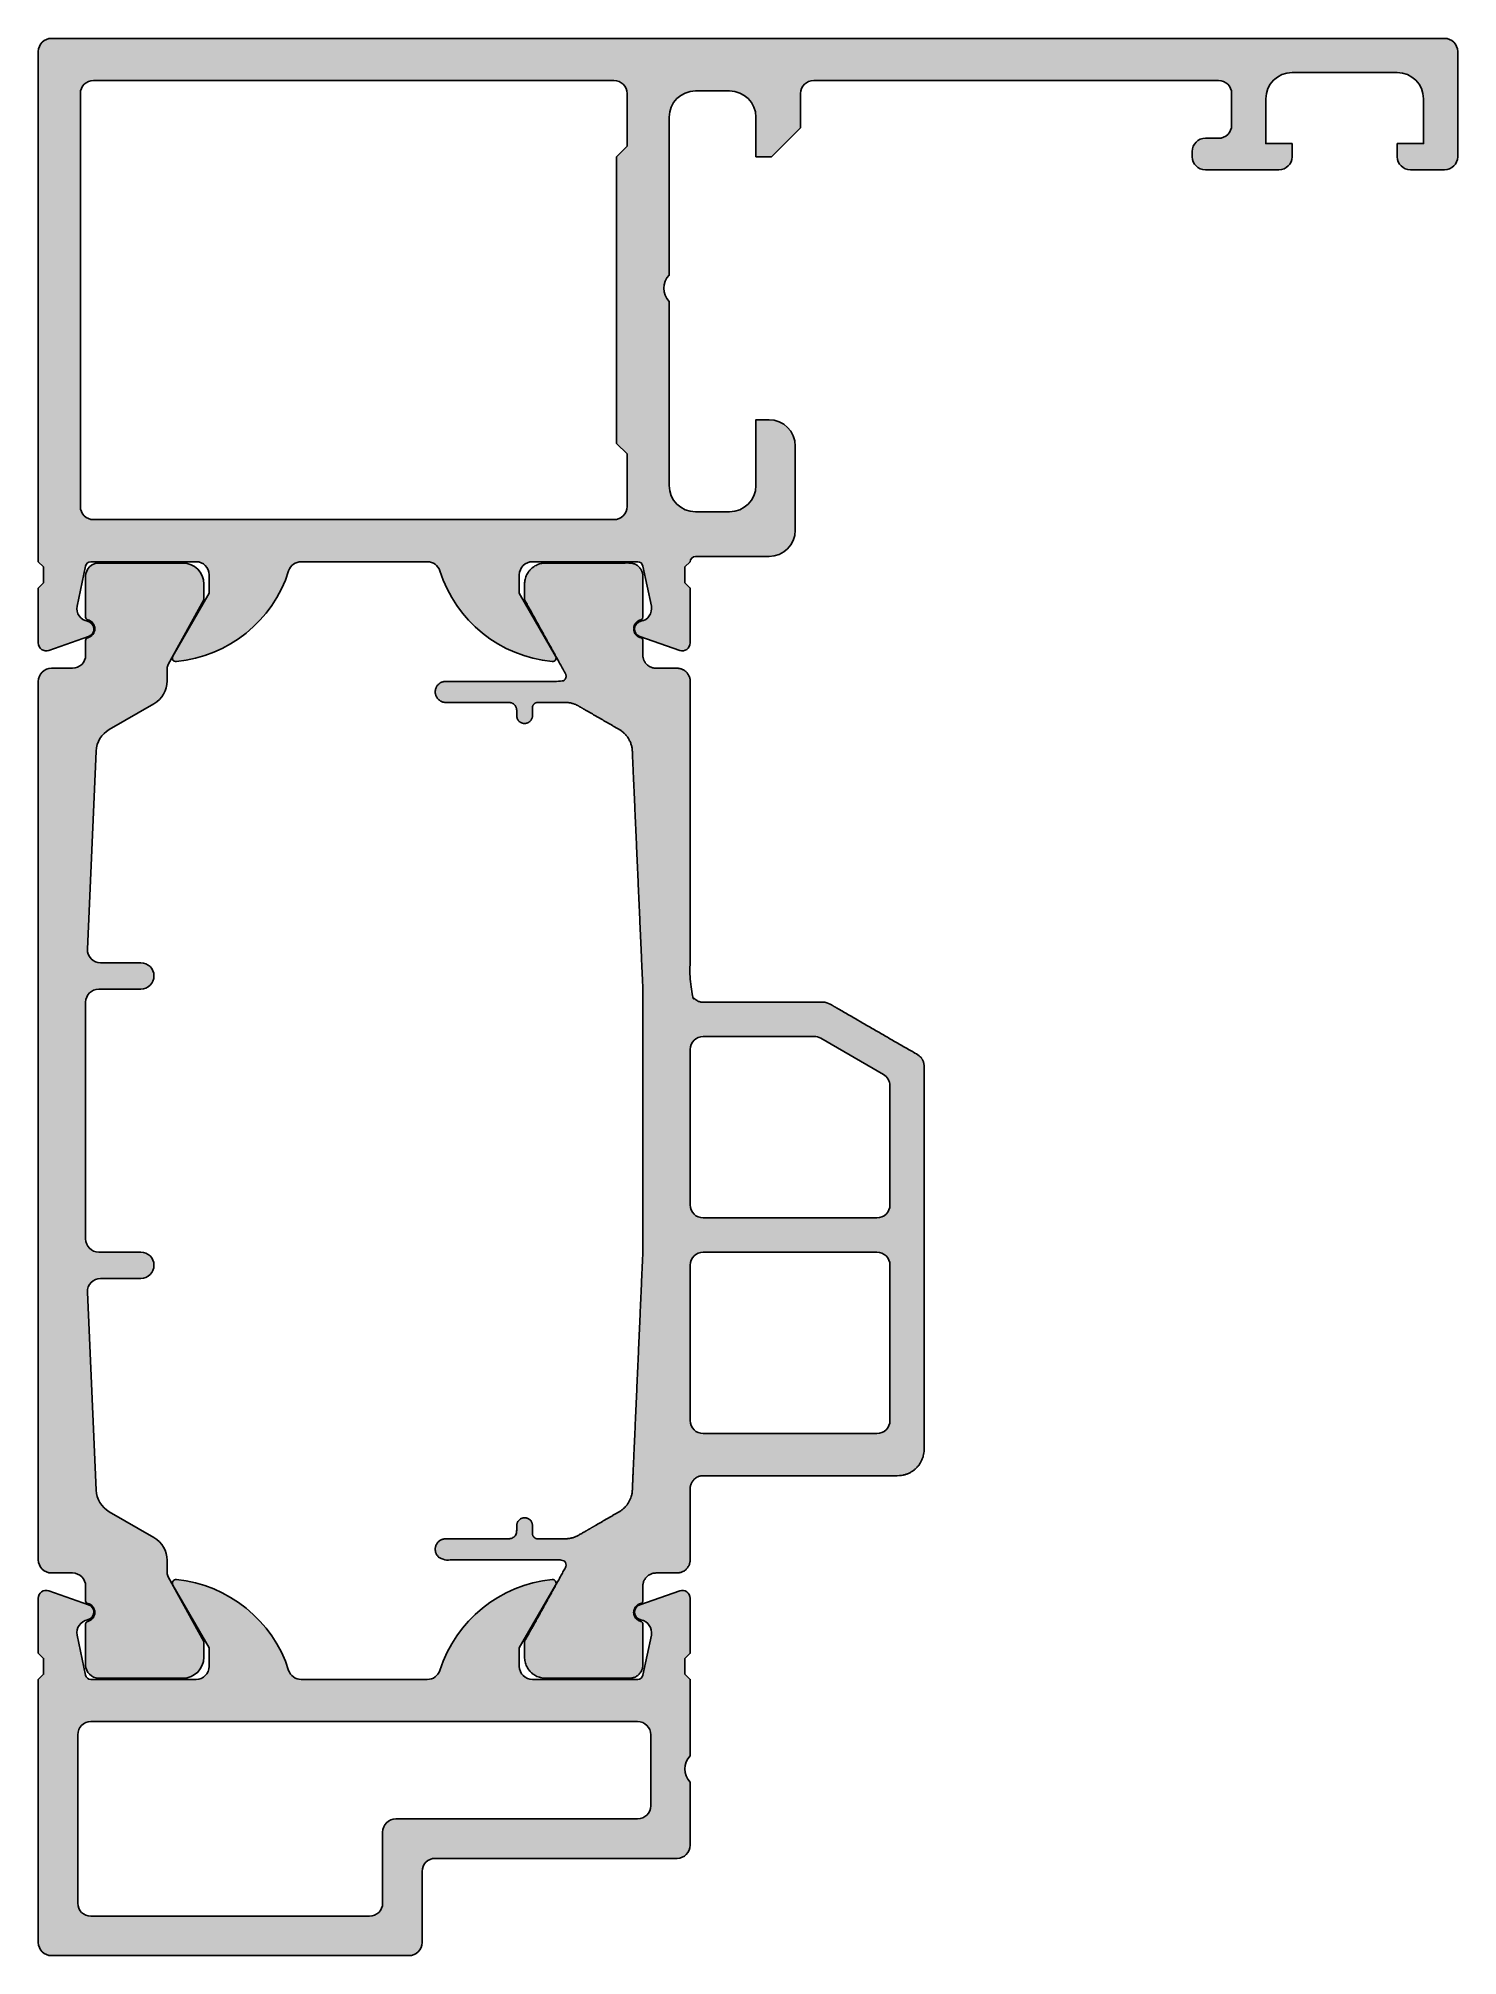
# Model space of a CAD drawing. Header units: millimetres. Extents: x 0 to 54, y -72.9 to 0.
import ezdxf

# ---------------------------------------------------------------- set-up
doc = ezdxf.new("R2010")
doc.units = ezdxf.units.MM
for name, color, linetype, true_color in [('0S-Alu contour', 251, 'Continuous', 0x696969), ('0S-Alu hatch', 9, 'Continuous', 0xbebebe), ('0S-Plastic contour', 18, 'Continuous', 0x000000), ('0S-Plastic hatch', 254, 'Continuous', 0xe6e6e6)]:
    doc.layers.add(name, color=color, linetype=linetype, true_color=true_color)

msp = doc.modelspace()

# ---------------------------------------------------------------- hatches: boundary and pattern name
at = {"layer": '0S-Alu hatch'}
h = msp.add_hatch(color=256, dxfattribs=at)
h.paths.add_polyline_path([(22.885, -22.744), (24.401, -23.273), (24.409, -23.276), (24.418, -23.278), (24.426, -23.281), (24.435, -23.283), (24.443, -23.285), (24.452, -23.286), (24.461, -23.287), (24.47, -23.288), (24.479, -23.289), (24.488, -23.29), (24.497, -23.29), (24.506, -23.29), (24.515, -23.29), (24.524, -23.289), (24.533, -23.288), (24.542, -23.287), (24.551, -23.286), (24.56, -23.284), (24.569, -23.282), (24.578, -23.28), (24.587, -23.277), (24.595, -23.275), (24.604, -23.272), (24.612, -23.268), (24.62, -23.265), (24.628, -23.261), (24.636, -23.257), (24.644, -23.253), (24.652, -23.249), (24.659, -23.244), (24.667, -23.239), (24.674, -23.235), (24.681, -23.229), (24.688, -23.224), (24.694, -23.219), (24.701, -23.213), (24.707, -23.207), (24.714, -23.201), (24.72, -23.194), (24.726, -23.187), (24.732, -23.181), (24.737, -23.174), (24.743, -23.166), (24.748, -23.159), (24.753, -23.151), (24.758, -23.144), (24.762, -23.136), (24.767, -23.128), (24.771, -23.119), (24.774, -23.111), (24.778, -23.103), (24.781, -23.094), (24.784, -23.086), (24.787, -23.077), (24.79, -23.069), (24.792, -23.06), (24.794, -23.051), (24.795, -23.042), (24.797, -23.034), (24.798, -23.025), (24.799, -23.016), (24.8, -23.007), (24.8, -22.999), (24.8, -22.99), (24.8, -20.9), (24.6, -20.7), (24.6, -20.1), (24.8, -19.9), (24.8, -19.896), (24.8, -19.891), (24.8, -19.887), (24.801, -19.882), (24.801, -19.877), (24.802, -19.873), (24.803, -19.868), (24.803, -19.864), (24.804, -19.859), (24.805, -19.854), (24.806, -19.85), (24.808, -19.845), (24.809, -19.84), (24.811, -19.836), (24.812, -19.831), (24.814, -19.826), (24.816, -19.822), (24.818, -19.817), (24.82, -19.813), (24.822, -19.808), (24.825, -19.804), (24.827, -19.799), (24.83, -19.795), (24.833, -19.791), (24.835, -19.786), (24.838, -19.782), (24.842, -19.778), (24.845, -19.774), (24.848, -19.77), (24.851, -19.766), (24.855, -19.762), (24.859, -19.759), (24.862, -19.755), (24.866, -19.751), (24.87, -19.748), (24.874, -19.745), (24.878, -19.742), (24.882, -19.738), (24.886, -19.735), (24.891, -19.733), (24.895, -19.73), (24.899, -19.727), (24.904, -19.725), (24.908, -19.722), (24.913, -19.72), (24.917, -19.718), (24.922, -19.716), (24.926, -19.714), (24.931, -19.712), (24.936, -19.711), (24.94, -19.709), (24.945, -19.708), (24.95, -19.706), (24.954, -19.705), (24.959, -19.704), (24.964, -19.703), (24.968, -19.703), (24.973, -19.702), (24.977, -19.701), (24.982, -19.701), (24.987, -19.7), (24.991, -19.7), (24.996, -19.7), (25, -19.7), (27.8, -19.7), (27.822, -19.7), (27.845, -19.699), (27.867, -19.698), (27.89, -19.696), (27.913, -19.694), (27.936, -19.691), (27.959, -19.687), (27.982, -19.683), (28.005, -19.679), (28.029, -19.674), (28.052, -19.668), (28.075, -19.661), (28.098, -19.654), (28.122, -19.647), (28.145, -19.639), (28.168, -19.63), (28.191, -19.62), (28.214, -19.61), (28.237, -19.6), (28.259, -19.588), (28.282, -19.576), (28.304, -19.564), (28.326, -19.551), (28.347, -19.537), (28.368, -19.523), (28.389, -19.508), (28.41, -19.492), (28.43, -19.476), (28.45, -19.46), (28.47, -19.443), (28.489, -19.425), (28.507, -19.407), (28.525, -19.389), (28.543, -19.37), (28.56, -19.35), (28.576, -19.33), (28.592, -19.31), (28.608, -19.289), (28.623, -19.268), (28.637, -19.247), (28.651, -19.226), (28.664, -19.204), (28.676, -19.182), (28.688, -19.159), (28.7, -19.137), (28.71, -19.114), (28.72, -19.091), (28.73, -19.068), (28.739, -19.045), (28.747, -19.022), (28.754, -18.998), (28.761, -18.975), (28.768, -18.952), (28.774, -18.929), (28.779, -18.905), (28.783, -18.882), (28.787, -18.859), (28.791, -18.836), (28.794, -18.813), (28.796, -18.79), (28.798, -18.767), (28.799, -18.745), (28.8, -18.722), (28.8, -18.7), (28.8, -15.5), (28.8, -15.478), (28.799, -15.455), (28.798, -15.433), (28.796, -15.41), (28.794, -15.387), (28.791, -15.364), (28.787, -15.341), (28.783, -15.318), (28.779, -15.295), (28.774, -15.271), (28.768, -15.248), (28.761, -15.225), (28.754, -15.202), (28.747, -15.178), (28.739, -15.155), (28.73, -15.132), (28.72, -15.109), (28.71, -15.086), (28.7, -15.063), (28.688, -15.041), (28.676, -15.018), (28.664, -14.996), (28.651, -14.974), (28.637, -14.953), (28.623, -14.932), (28.608, -14.911), (28.592, -14.89), (28.576, -14.87), (28.56, -14.85), (28.543, -14.83), (28.525, -14.811), (28.507, -14.793), (28.489, -14.775), (28.47, -14.757), (28.45, -14.74), (28.43, -14.724), (28.41, -14.708), (28.389, -14.692), (28.368, -14.677), (28.347, -14.663), (28.326, -14.649), (28.304, -14.636), (28.282, -14.624), (28.259, -14.612), (28.237, -14.6), (28.214, -14.59), (28.191, -14.58), (28.168, -14.57), (28.145, -14.561), (28.122, -14.553), (28.098, -14.546), (28.075, -14.539), (28.052, -14.532), (28.029, -14.526), (28.005, -14.521), (27.982, -14.517), (27.959, -14.513), (27.936, -14.509), (27.913, -14.506), (27.89, -14.504), (27.867, -14.502), (27.845, -14.501), (27.822, -14.5), (27.8, -14.5), (27.3, -14.5), (27.3, -17), (27.3, -17.022), (27.299, -17.045), (27.298, -17.067), (27.296, -17.09), (27.294, -17.113), (27.291, -17.136), (27.287, -17.159), (27.283, -17.182), (27.279, -17.205), (27.274, -17.229), (27.268, -17.252), (27.261, -17.275), (27.254, -17.298), (27.247, -17.322), (27.239, -17.345), (27.23, -17.368), (27.22, -17.391), (27.21, -17.414), (27.2, -17.437), (27.188, -17.459), (27.176, -17.482), (27.164, -17.504), (27.151, -17.526), (27.137, -17.547), (27.123, -17.568), (27.108, -17.589), (27.092, -17.61), (27.076, -17.63), (27.06, -17.65), (27.043, -17.67), (27.025, -17.689), (27.007, -17.707), (26.989, -17.725), (26.97, -17.743), (26.95, -17.76), (26.93, -17.776), (26.91, -17.792), (26.889, -17.808), (26.868, -17.823), (26.847, -17.837), (26.826, -17.851), (26.804, -17.864), (26.782, -17.876), (26.759, -17.888), (26.737, -17.9), (26.714, -17.91), (26.691, -17.92), (26.668, -17.93), (26.645, -17.939), (26.622, -17.947), (26.598, -17.954), (26.575, -17.961), (26.552, -17.968), (26.529, -17.974), (26.505, -17.979), (26.482, -17.983), (26.459, -17.987), (26.436, -17.991), (26.413, -17.994), (26.39, -17.996), (26.367, -17.998), (26.345, -17.999), (26.322, -18), (26.3, -18), (25, -18), (24.978, -18), (24.955, -17.999), (24.933, -17.998), (24.91, -17.996), (24.887, -17.994), (24.864, -17.991), (24.841, -17.987), (24.818, -17.983), (24.795, -17.979), (24.771, -17.974), (24.748, -17.968), (24.725, -17.961), (24.702, -17.954), (24.678, -17.947), (24.655, -17.939), (24.632, -17.93), (24.609, -17.92), (24.586, -17.91), (24.563, -17.9), (24.541, -17.888), (24.518, -17.876), (24.496, -17.864), (24.474, -17.851), (24.453, -17.837), (24.432, -17.823), (24.411, -17.808), (24.39, -17.792), (24.37, -17.776), (24.35, -17.76), (24.33, -17.743), (24.311, -17.725), (24.293, -17.707), (24.275, -17.689), (24.257, -17.67), (24.24, -17.65), (24.224, -17.63), (24.208, -17.61), (24.192, -17.589), (24.177, -17.568), (24.163, -17.547), (24.149, -17.526), (24.136, -17.504), (24.124, -17.482), (24.112, -17.459), (24.1, -17.437), (24.09, -17.414), (24.08, -17.391), (24.07, -17.368), (24.061, -17.345), (24.053, -17.322), (24.046, -17.298), (24.039, -17.275), (24.032, -17.252), (24.026, -17.229), (24.021, -17.205), (24.017, -17.182), (24.013, -17.159), (24.009, -17.136), (24.006, -17.113), (24.004, -17.09), (24.002, -17.067), (24.001, -17.045), (24, -17.022), (24, -17), (24, -10), (23.989, -9.989), (23.979, -9.977), (23.968, -9.965), (23.958, -9.952), (23.948, -9.939), (23.939, -9.926), (23.929, -9.913), (23.92, -9.899), (23.911, -9.885), (23.902, -9.871), (23.893, -9.856), (23.885, -9.841), (23.877, -9.826), (23.87, -9.811), (23.863, -9.795), (23.856, -9.779), (23.849, -9.763), (23.843, -9.746), (23.837, -9.73), (23.832, -9.713), (23.827, -9.696), (23.822, -9.678), (23.818, -9.661), (23.814, -9.644), (23.811, -9.626), (23.808, -9.608), (23.806, -9.59), (23.804, -9.572), (23.802, -9.554), (23.801, -9.536), (23.8, -9.518), (23.8, -9.5), (23.8, -9.482), (23.801, -9.464), (23.802, -9.446), (23.804, -9.428), (23.806, -9.41), (23.808, -9.392), (23.811, -9.374), (23.814, -9.356), (23.818, -9.339), (23.822, -9.322), (23.827, -9.304), (23.832, -9.287), (23.837, -9.27), (23.843, -9.254), (23.849, -9.237), (23.856, -9.221), (23.863, -9.205), (23.87, -9.189), (23.877, -9.174), (23.885, -9.159), (23.893, -9.144), (23.902, -9.129), (23.911, -9.115), (23.92, -9.101), (23.929, -9.087), (23.939, -9.074), (23.948, -9.061), (23.958, -9.048), (23.968, -9.035), (23.979, -9.023), (23.989, -9.011), (24, -9), (24, -3), (24, -2.978), (24.001, -2.955), (24.002, -2.933), (24.004, -2.91), (24.006, -2.887), (24.009, -2.864), (24.013, -2.841), (24.017, -2.818), (24.021, -2.795), (24.026, -2.771), (24.032, -2.748), (24.039, -2.725), (24.046, -2.702), (24.053, -2.678), (24.061, -2.655), (24.07, -2.632), (24.08, -2.609), (24.09, -2.586), (24.1, -2.563), (24.112, -2.541), (24.124, -2.518), (24.136, -2.496), (24.149, -2.474), (24.163, -2.453), (24.177, -2.432), (24.192, -2.411), (24.208, -2.39), (24.224, -2.37), (24.24, -2.35), (24.257, -2.33), (24.275, -2.311), (24.293, -2.293), (24.311, -2.275), (24.33, -2.257), (24.35, -2.24), (24.37, -2.224), (24.39, -2.208), (24.411, -2.192), (24.432, -2.177), (24.453, -2.163), (24.474, -2.149), (24.496, -2.136), (24.518, -2.124), (24.541, -2.112), (24.563, -2.1), (24.586, -2.09), (24.609, -2.08), (24.632, -2.07), (24.655, -2.061), (24.678, -2.053), (24.702, -2.046), (24.725, -2.039), (24.748, -2.032), (24.771, -2.026), (24.795, -2.021), (24.818, -2.017), (24.841, -2.013), (24.864, -2.009), (24.887, -2.006), (24.91, -2.004), (24.933, -2.002), (24.955, -2.001), (24.978, -2), (25, -2), (26.3, -2), (26.322, -2), (26.345, -2.001), (26.367, -2.002), (26.39, -2.004), (26.413, -2.006), (26.436, -2.009), (26.459, -2.013), (26.482, -2.017), (26.505, -2.021), (26.529, -2.026), (26.552, -2.032), (26.575, -2.039), (26.598, -2.046), (26.622, -2.053), (26.645, -2.061), (26.668, -2.07), (26.691, -2.08), (26.714, -2.09), (26.737, -2.1), (26.759, -2.112), (26.782, -2.124), (26.804, -2.136), (26.826, -2.149), (26.847, -2.163), (26.868, -2.177), (26.889, -2.192), (26.91, -2.208), (26.93, -2.224), (26.95, -2.24), (26.97, -2.257), (26.989, -2.275), (27.007, -2.293), (27.025, -2.311), (27.043, -2.33), (27.06, -2.35), (27.076, -2.37), (27.092, -2.39), (27.108, -2.411), (27.123, -2.432), (27.137, -2.453), (27.151, -2.474), (27.164, -2.496), (27.176, -2.518), (27.188, -2.541), (27.2, -2.563), (27.21, -2.586), (27.22, -2.609), (27.23, -2.632), (27.239, -2.655), (27.247, -2.678), (27.254, -2.702), (27.261, -2.725), (27.268, -2.748), (27.274, -2.771), (27.279, -2.795), (27.283, -2.818), (27.287, -2.841), (27.291, -2.864), (27.294, -2.887), (27.296, -2.91), (27.298, -2.933), (27.299, -2.955), (27.3, -2.978), (27.3, -3), (27.3, -4.5), (27.9, -4.5), (29, -3.4), (29, -2.1), (29, -2.089), (29, -2.078), (29.001, -2.066), (29.002, -2.055), (29.003, -2.044), (29.005, -2.032), (29.006, -2.021), (29.008, -2.009), (29.011, -1.997), (29.013, -1.986), (29.016, -1.974), (29.019, -1.962), (29.023, -1.951), (29.027, -1.939), (29.031, -1.928), (29.035, -1.916), (29.04, -1.904), (29.045, -1.893), (29.05, -1.882), (29.056, -1.87), (29.062, -1.859), (29.068, -1.848), (29.075, -1.837), (29.082, -1.826), (29.089, -1.816), (29.096, -1.805), (29.104, -1.795), (29.112, -1.785), (29.12, -1.775), (29.129, -1.765), (29.137, -1.756), (29.146, -1.746), (29.156, -1.737), (29.165, -1.729), (29.175, -1.72), (29.185, -1.712), (29.195, -1.704), (29.205, -1.696), (29.216, -1.689), (29.226, -1.682), (29.237, -1.675), (29.248, -1.668), (29.259, -1.662), (29.27, -1.656), (29.282, -1.65), (29.293, -1.645), (29.304, -1.64), (29.316, -1.635), (29.328, -1.631), (29.339, -1.627), (29.351, -1.623), (29.362, -1.619), (29.374, -1.616), (29.386, -1.613), (29.397, -1.611), (29.409, -1.608), (29.421, -1.606), (29.432, -1.605), (29.444, -1.603), (29.455, -1.602), (29.466, -1.601), (29.478, -1.6), (29.489, -1.6), (29.5, -1.6), (44.9, -1.6), (44.911, -1.6), (44.922, -1.6), (44.934, -1.601), (44.945, -1.602), (44.956, -1.603), (44.968, -1.605), (44.979, -1.606), (44.991, -1.608), (45.003, -1.611), (45.014, -1.613), (45.026, -1.616), (45.038, -1.619), (45.049, -1.623), (45.061, -1.627), (45.072, -1.631), (45.084, -1.635), (45.096, -1.64), (45.107, -1.645), (45.118, -1.65), (45.13, -1.656), (45.141, -1.662), (45.152, -1.668), (45.163, -1.675), (45.174, -1.682), (45.184, -1.689), (45.195, -1.696), (45.205, -1.704), (45.215, -1.712), (45.225, -1.72), (45.235, -1.729), (45.244, -1.737), (45.254, -1.746), (45.263, -1.756), (45.271, -1.765), (45.28, -1.775), (45.288, -1.785), (45.296, -1.795), (45.304, -1.805), (45.311, -1.816), (45.318, -1.826), (45.325, -1.837), (45.332, -1.848), (45.338, -1.859), (45.344, -1.87), (45.35, -1.882), (45.355, -1.893), (45.36, -1.904), (45.365, -1.916), (45.369, -1.928), (45.373, -1.939), (45.377, -1.951), (45.381, -1.962), (45.384, -1.974), (45.387, -1.986), (45.389, -1.997), (45.392, -2.009), (45.394, -2.021), (45.395, -2.032), (45.397, -2.044), (45.398, -2.055), (45.399, -2.066), (45.4, -2.078), (45.4, -2.089), (45.4, -2.1), (45.4, -3.3), (45.4, -3.311), (45.4, -3.322), (45.399, -3.334), (45.398, -3.345), (45.397, -3.356), (45.395, -3.368), (45.394, -3.379), (45.392, -3.391), (45.389, -3.403), (45.387, -3.414), (45.384, -3.426), (45.381, -3.438), (45.377, -3.449), (45.373, -3.461), (45.369, -3.472), (45.365, -3.484), (45.36, -3.496), (45.355, -3.507), (45.35, -3.518), (45.344, -3.53), (45.338, -3.541), (45.332, -3.552), (45.325, -3.563), (45.318, -3.574), (45.311, -3.584), (45.304, -3.595), (45.296, -3.605), (45.288, -3.615), (45.28, -3.625), (45.271, -3.635), (45.263, -3.644), (45.254, -3.654), (45.244, -3.663), (45.235, -3.671), (45.225, -3.68), (45.215, -3.688), (45.205, -3.696), (45.195, -3.704), (45.184, -3.711), (45.174, -3.718), (45.163, -3.725), (45.152, -3.732), (45.141, -3.738), (45.13, -3.744), (45.118, -3.75), (45.107, -3.755), (45.096, -3.76), (45.084, -3.765), (45.072, -3.769), (45.061, -3.773), (45.049, -3.777), (45.038, -3.781), (45.026, -3.784), (45.014, -3.787), (45.003, -3.789), (44.991, -3.792), (44.979, -3.794), (44.968, -3.795), (44.956, -3.797), (44.945, -3.798), (44.934, -3.799), (44.922, -3.8), (44.911, -3.8), (44.9, -3.8), (44.4, -3.8), (44.389, -3.8), (44.378, -3.8), (44.366, -3.801), (44.355, -3.802), (44.344, -3.803), (44.332, -3.805), (44.321, -3.806), (44.309, -3.808), (44.297, -3.811), (44.286, -3.813), (44.274, -3.816), (44.262, -3.819), (44.251, -3.823), (44.239, -3.827), (44.228, -3.831), (44.216, -3.835), (44.204, -3.84), (44.193, -3.845), (44.182, -3.85), (44.17, -3.856), (44.159, -3.862), (44.148, -3.868), (44.137, -3.875), (44.126, -3.882), (44.116, -3.889), (44.105, -3.896), (44.095, -3.904), (44.085, -3.912), (44.075, -3.92), (44.065, -3.929), (44.056, -3.937), (44.046, -3.946), (44.037, -3.956), (44.029, -3.965), (44.02, -3.975), (44.012, -3.985), (44.004, -3.995), (43.996, -4.005), (43.989, -4.016), (43.982, -4.026), (43.975, -4.037), (43.968, -4.048), (43.962, -4.059), (43.956, -4.07), (43.95, -4.082), (43.945, -4.093), (43.94, -4.104), (43.935, -4.116), (43.931, -4.128), (43.927, -4.139), (43.923, -4.151), (43.919, -4.162), (43.916, -4.174), (43.913, -4.186), (43.911, -4.197), (43.908, -4.209), (43.906, -4.221), (43.905, -4.232), (43.903, -4.244), (43.902, -4.255), (43.901, -4.266), (43.9, -4.278), (43.9, -4.289), (43.9, -4.3), (43.9, -4.5), (43.9, -4.511), (43.9, -4.522), (43.901, -4.534), (43.902, -4.545), (43.903, -4.556), (43.905, -4.568), (43.906, -4.579), (43.908, -4.591), (43.911, -4.603), (43.913, -4.614), (43.916, -4.626), (43.919, -4.638), (43.923, -4.649), (43.927, -4.661), (43.931, -4.672), (43.935, -4.684), (43.94, -4.696), (43.945, -4.707), (43.95, -4.718), (43.956, -4.73), (43.962, -4.741), (43.968, -4.752), (43.975, -4.763), (43.982, -4.774), (43.989, -4.784), (43.996, -4.795), (44.004, -4.805), (44.012, -4.815), (44.02, -4.825), (44.029, -4.835), (44.037, -4.844), (44.046, -4.854), (44.056, -4.863), (44.065, -4.871), (44.075, -4.88), (44.085, -4.888), (44.095, -4.896), (44.105, -4.904), (44.116, -4.911), (44.126, -4.918), (44.137, -4.925), (44.148, -4.932), (44.159, -4.938), (44.17, -4.944), (44.182, -4.95), (44.193, -4.955), (44.204, -4.96), (44.216, -4.965), (44.228, -4.969), (44.239, -4.973), (44.251, -4.977), (44.262, -4.981), (44.274, -4.984), (44.286, -4.987), (44.297, -4.989), (44.309, -4.992), (44.321, -4.994), (44.332, -4.995), (44.344, -4.997), (44.355, -4.998), (44.366, -4.999), (44.378, -5), (44.389, -5), (44.4, -5), (47.2, -5), (47.211, -5), (47.222, -5), (47.234, -4.999), (47.245, -4.998), (47.256, -4.997), (47.268, -4.995), (47.279, -4.994), (47.291, -4.992), (47.303, -4.989), (47.314, -4.987), (47.326, -4.984), (47.338, -4.981), (47.349, -4.977), (47.361, -4.973), (47.372, -4.969), (47.384, -4.965), (47.396, -4.96), (47.407, -4.955), (47.418, -4.95), (47.43, -4.944), (47.441, -4.938), (47.452, -4.932), (47.463, -4.925), (47.474, -4.918), (47.484, -4.911), (47.495, -4.904), (47.505, -4.896), (47.515, -4.888), (47.525, -4.88), (47.535, -4.871), (47.544, -4.863), (47.554, -4.854), (47.563, -4.844), (47.571, -4.835), (47.58, -4.825), (47.588, -4.815), (47.596, -4.805), (47.604, -4.795), (47.611, -4.784), (47.618, -4.774), (47.625, -4.763), (47.632, -4.752), (47.638, -4.741), (47.644, -4.73), (47.65, -4.718), (47.655, -4.707), (47.66, -4.696), (47.665, -4.684), (47.669, -4.672), (47.673, -4.661), (47.677, -4.649), (47.681, -4.638), (47.684, -4.626), (47.687, -4.614), (47.689, -4.603), (47.692, -4.591), (47.694, -4.579), (47.695, -4.568), (47.697, -4.556), (47.698, -4.545), (47.699, -4.534), (47.7, -4.522), (47.7, -4.511), (47.7, -4.5), (47.7, -4), (46.7, -4), (46.7, -2.3), (46.7, -2.278), (46.701, -2.255), (46.702, -2.233), (46.704, -2.21), (46.706, -2.187), (46.709, -2.164), (46.713, -2.141), (46.717, -2.118), (46.721, -2.095), (46.726, -2.071), (46.732, -2.048), (46.739, -2.025), (46.746, -2.002), (46.753, -1.978), (46.761, -1.955), (46.77, -1.932), (46.78, -1.909), (46.79, -1.886), (46.8, -1.863), (46.812, -1.841), (46.824, -1.818), (46.836, -1.796), (46.849, -1.774), (46.863, -1.753), (46.877, -1.732), (46.892, -1.711), (46.908, -1.69), (46.924, -1.67), (46.94, -1.65), (46.957, -1.63), (46.975, -1.611), (46.993, -1.593), (47.011, -1.575), (47.03, -1.557), (47.05, -1.54), (47.07, -1.524), (47.09, -1.508), (47.111, -1.492), (47.132, -1.477), (47.153, -1.463), (47.174, -1.449), (47.196, -1.436), (47.218, -1.424), (47.241, -1.412), (47.263, -1.4), (47.286, -1.39), (47.309, -1.38), (47.332, -1.37), (47.355, -1.361), (47.378, -1.353), (47.402, -1.346), (47.425, -1.339), (47.448, -1.332), (47.471, -1.326), (47.495, -1.321), (47.518, -1.317), (47.541, -1.313), (47.564, -1.309), (47.587, -1.306), (47.61, -1.304), (47.633, -1.302), (47.655, -1.301), (47.678, -1.3), (47.7, -1.3), (51.7, -1.3), (51.722, -1.3), (51.745, -1.301), (51.767, -1.302), (51.79, -1.304), (51.813, -1.306), (51.836, -1.309), (51.859, -1.313), (51.882, -1.317), (51.905, -1.321), (51.929, -1.326), (51.952, -1.332), (51.975, -1.339), (51.998, -1.346), (52.022, -1.353), (52.045, -1.361), (52.068, -1.37), (52.091, -1.38), (52.114, -1.39), (52.137, -1.4), (52.159, -1.412), (52.182, -1.424), (52.204, -1.436), (52.226, -1.449), (52.247, -1.463), (52.268, -1.477), (52.289, -1.492), (52.31, -1.508), (52.33, -1.524), (52.35, -1.54), (52.37, -1.557), (52.389, -1.575), (52.407, -1.593), (52.425, -1.611), (52.443, -1.63), (52.46, -1.65), (52.476, -1.67), (52.492, -1.69), (52.508, -1.711), (52.523, -1.732), (52.537, -1.753), (52.551, -1.774), (52.564, -1.796), (52.576, -1.818), (52.588, -1.841), (52.6, -1.863), (52.61, -1.886), (52.62, -1.909), (52.63, -1.932), (52.639, -1.955), (52.647, -1.978), (52.654, -2.002), (52.661, -2.025), (52.668, -2.048), (52.674, -2.071), (52.679, -2.095), (52.683, -2.118), (52.687, -2.141), (52.691, -2.164), (52.694, -2.187), (52.696, -2.21), (52.698, -2.233), (52.699, -2.255), (52.7, -2.278), (52.7, -2.3), (52.7, -4), (51.7, -4), (51.7, -4.5), (51.7, -4.511), (51.7, -4.522), (51.701, -4.534), (51.702, -4.545), (51.703, -4.556), (51.705, -4.568), (51.706, -4.579), (51.708, -4.591), (51.711, -4.603), (51.713, -4.614), (51.716, -4.626), (51.719, -4.638), (51.723, -4.649), (51.727, -4.661), (51.731, -4.672), (51.735, -4.684), (51.74, -4.696), (51.745, -4.707), (51.75, -4.718), (51.756, -4.73), (51.762, -4.741), (51.768, -4.752), (51.775, -4.763), (51.782, -4.774), (51.789, -4.784), (51.796, -4.795), (51.804, -4.805), (51.812, -4.815), (51.82, -4.825), (51.829, -4.835), (51.837, -4.844), (51.846, -4.854), (51.856, -4.863), (51.865, -4.871), (51.875, -4.88), (51.885, -4.888), (51.895, -4.896), (51.905, -4.904), (51.916, -4.911), (51.926, -4.918), (51.937, -4.925), (51.948, -4.932), (51.959, -4.938), (51.97, -4.944), (51.982, -4.95), (51.993, -4.955), (52.004, -4.96), (52.016, -4.965), (52.028, -4.969), (52.039, -4.973), (52.051, -4.977), (52.062, -4.981), (52.074, -4.984), (52.086, -4.987), (52.097, -4.989), (52.109, -4.992), (52.121, -4.994), (52.132, -4.995), (52.144, -4.997), (52.155, -4.998), (52.166, -4.999), (52.178, -5), (52.189, -5), (52.2, -5), (53.5, -5), (53.511, -5), (53.522, -5), (53.534, -4.999), (53.545, -4.998), (53.556, -4.997), (53.568, -4.995), (53.579, -4.994), (53.591, -4.992), (53.603, -4.989), (53.614, -4.987), (53.626, -4.984), (53.638, -4.981), (53.649, -4.977), (53.661, -4.973), (53.672, -4.969), (53.684, -4.965), (53.696, -4.96), (53.707, -4.955), (53.718, -4.95), (53.73, -4.944), (53.741, -4.938), (53.752, -4.932), (53.763, -4.925), (53.774, -4.918), (53.784, -4.911), (53.795, -4.904), (53.805, -4.896), (53.815, -4.888), (53.825, -4.88), (53.835, -4.871), (53.844, -4.863), (53.854, -4.854), (53.863, -4.844), (53.871, -4.835), (53.88, -4.825), (53.888, -4.815), (53.896, -4.805), (53.904, -4.795), (53.911, -4.784), (53.918, -4.774), (53.925, -4.763), (53.932, -4.752), (53.938, -4.741), (53.944, -4.73), (53.95, -4.718), (53.955, -4.707), (53.96, -4.696), (53.965, -4.684), (53.969, -4.672), (53.973, -4.661), (53.977, -4.649), (53.981, -4.638), (53.984, -4.626), (53.987, -4.614), (53.989, -4.603), (53.992, -4.591), (53.994, -4.579), (53.995, -4.568), (53.997, -4.556), (53.998, -4.545), (53.999, -4.534), (54, -4.522), (54, -4.511), (54, -4.5), (54, -0.5), (54, -0.489), (54, -0.478), (53.999, -0.466), (53.998, -0.455), (53.997, -0.444), (53.995, -0.432), (53.994, -0.421), (53.992, -0.409), (53.989, -0.397), (53.987, -0.386), (53.984, -0.374), (53.981, -0.362), (53.977, -0.351), (53.973, -0.339), (53.969, -0.328), (53.965, -0.316), (53.96, -0.304), (53.955, -0.293), (53.95, -0.282), (53.944, -0.27), (53.938, -0.259), (53.932, -0.248), (53.925, -0.237), (53.918, -0.226), (53.911, -0.216), (53.904, -0.205), (53.896, -0.195), (53.888, -0.185), (53.88, -0.175), (53.871, -0.165), (53.863, -0.156), (53.854, -0.146), (53.844, -0.137), (53.835, -0.129), (53.825, -0.12), (53.815, -0.112), (53.805, -0.104), (53.795, -0.096), (53.784, -0.089), (53.774, -0.082), (53.763, -0.075), (53.752, -0.068), (53.741, -0.062), (53.73, -0.056), (53.718, -0.05), (53.707, -0.045), (53.696, -0.04), (53.684, -0.035), (53.672, -0.031), (53.661, -0.027), (53.649, -0.023), (53.638, -0.019), (53.626, -0.016), (53.614, -0.013), (53.603, -0.011), (53.591, -0.008), (53.579, -0.006), (53.568, -0.005), (53.556, -0.003), (53.545, -0.002), (53.534, -0.001), (53.522, 0), (53.511, 0), (53.5, 0), (0.5, 0), (0.489, 0), (0.478, 0), (0.466, -0.001), (0.455, -0.002), (0.444, -0.003), (0.432, -0.005), (0.421, -0.006), (0.409, -0.008), (0.397, -0.011), (0.386, -0.013), (0.374, -0.016), (0.362, -0.019), (0.351, -0.023), (0.339, -0.027), (0.328, -0.031), (0.316, -0.035), (0.304, -0.04), (0.293, -0.045), (0.282, -0.05), (0.27, -0.056), (0.259, -0.062), (0.248, -0.068), (0.237, -0.075), (0.226, -0.082), (0.216, -0.089), (0.205, -0.096), (0.195, -0.104), (0.185, -0.112), (0.175, -0.12), (0.165, -0.129), (0.156, -0.137), (0.146, -0.146), (0.137, -0.156), (0.129, -0.165), (0.12, -0.175), (0.112, -0.185), (0.104, -0.195), (0.096, -0.205), (0.089, -0.216), (0.082, -0.226), (0.075, -0.237), (0.068, -0.248), (0.062, -0.259), (0.056, -0.27), (0.05, -0.282), (0.045, -0.293), (0.04, -0.304), (0.035, -0.316), (0.031, -0.328), (0.027, -0.339), (0.023, -0.351), (0.019, -0.362), (0.016, -0.374), (0.013, -0.386), (0.011, -0.397), (0.008, -0.409), (0.006, -0.421), (0.005, -0.432), (0.003, -0.444), (0.002, -0.455), (0.001, -0.466), (0, -0.478), (0, -0.489), (0, -0.5), (0, -19.9), (0.2, -20.1), (0.2, -20.7), (0, -20.9), (0, -22.99), (0, -22.999), (0, -23.007), (0.001, -23.016), (0.002, -23.025), (0.003, -23.034), (0.005, -23.042), (0.006, -23.051), (0.008, -23.06), (0.01, -23.069), (0.013, -23.077), (0.016, -23.086), (0.019, -23.094), (0.022, -23.103), (0.026, -23.111), (0.029, -23.119), (0.033, -23.128), (0.038, -23.136), (0.042, -23.144), (0.047, -23.151), (0.052, -23.159), (0.057, -23.166), (0.063, -23.174), (0.068, -23.181), (0.074, -23.187), (0.08, -23.194), (0.086, -23.201), (0.093, -23.207), (0.099, -23.213), (0.106, -23.219), (0.112, -23.224), (0.119, -23.229), (0.126, -23.235), (0.133, -23.239), (0.141, -23.244), (0.148, -23.249), (0.156, -23.253), (0.164, -23.257), (0.172, -23.261), (0.18, -23.265), (0.188, -23.268), (0.196, -23.272), (0.205, -23.275), (0.213, -23.277), (0.222, -23.28), (0.231, -23.282), (0.24, -23.284), (0.249, -23.286), (0.258, -23.287), (0.267, -23.288), (0.276, -23.289), (0.285, -23.29), (0.294, -23.29), (0.303, -23.29), (0.312, -23.29), (0.321, -23.289), (0.33, -23.288), (0.339, -23.287), (0.348, -23.286), (0.357, -23.285), (0.365, -23.283), (0.374, -23.281), (0.382, -23.278), (0.391, -23.276), (0.399, -23.273), (1.915, -22.744), (1.921, -22.742), (1.926, -22.74), (1.931, -22.738), (1.937, -22.736), (1.942, -22.733), (1.947, -22.731), (1.953, -22.728), (1.958, -22.725), (1.963, -22.723), (1.969, -22.72), (1.974, -22.716), (1.979, -22.713), (1.984, -22.71), (1.989, -22.706), (1.994, -22.703), (1.999, -22.699), (2.004, -22.695), (2.009, -22.691), (2.013, -22.687), (2.018, -22.683), (2.023, -22.679), (2.027, -22.675), (2.032, -22.67), (2.036, -22.665), (2.04, -22.661), (2.044, -22.656), (2.048, -22.651), (2.052, -22.646), (2.056, -22.641), (2.06, -22.636), (2.064, -22.631), (2.067, -22.626), (2.071, -22.62), (2.074, -22.615), (2.077, -22.609), (2.08, -22.604), (2.083, -22.598), (2.086, -22.592), (2.089, -22.587), (2.091, -22.581), (2.094, -22.575), (2.096, -22.569), (2.098, -22.563), (2.101, -22.557), (2.102, -22.552), (2.104, -22.546), (2.106, -22.54), (2.108, -22.534), (2.109, -22.528), (2.11, -22.522), (2.111, -22.516), (2.113, -22.51), (2.113, -22.504), (2.114, -22.498), (2.115, -22.492), (2.115, -22.486), (2.116, -22.48), (2.116, -22.474), (2.116, -22.468), (2.116, -22.462), (2.116, -22.456), (2.116, -22.45), (2.116, -22.445), (2.116, -22.439), (2.115, -22.433), (2.115, -22.427), (2.114, -22.422), (2.113, -22.416), (2.112, -22.41), (2.111, -22.404), (2.11, -22.398), (2.109, -22.393), (2.107, -22.387), (2.106, -22.381), (2.104, -22.375), (2.102, -22.369), (2.1, -22.364), (2.098, -22.358), (2.096, -22.352), (2.094, -22.346), (2.091, -22.341), (2.089, -22.335), (2.086, -22.329), (2.083, -22.324), (2.08, -22.318), (2.077, -22.313), (2.074, -22.307), (2.071, -22.302), (2.067, -22.297), (2.064, -22.291), (2.06, -22.286), (2.056, -22.281), (2.053, -22.276), (2.049, -22.271), (2.045, -22.266), (2.04, -22.261), (2.036, -22.257), (2.032, -22.252), (2.027, -22.247), (2.023, -22.243), (2.018, -22.239), (2.013, -22.235), (2.008, -22.23), (2.003, -22.226), (1.999, -22.223), (1.993, -22.219), (1.988, -22.215), (1.983, -22.212), (1.978, -22.208), (1.973, -22.205), (1.967, -22.202), (1.962, -22.199), (1.956, -22.196), (1.951, -22.193), (1.946, -22.19), (1.94, -22.188), (1.934, -22.185), (1.929, -22.183), (1.923, -22.181), (1.918, -22.179), (1.912, -22.177), (1.906, -22.175), (1.901, -22.173), (1.895, -22.171), (1.889, -22.17), (1.884, -22.169), (1.878, -22.167), (1.873, -22.166), (1.862, -22.164), (1.851, -22.162), (1.84, -22.159), (1.829, -22.156), (1.818, -22.153), (1.807, -22.149), (1.796, -22.145), (1.785, -22.141), (1.775, -22.137), (1.764, -22.132), (1.753, -22.127), (1.742, -22.122), (1.731, -22.117), (1.721, -22.111), (1.71, -22.105), (1.7, -22.098), (1.689, -22.092), (1.679, -22.085), (1.669, -22.077), (1.659, -22.07), (1.649, -22.062), (1.64, -22.054), (1.63, -22.046), (1.621, -22.037), (1.612, -22.028), (1.603, -22.019), (1.594, -22.01), (1.586, -22), (1.578, -21.99), (1.57, -21.98), (1.562, -21.97), (1.555, -21.96), (1.548, -21.949), (1.541, -21.938), (1.534, -21.927), (1.528, -21.916), (1.522, -21.905), (1.516, -21.893), (1.511, -21.882), (1.506, -21.87), (1.501, -21.859), (1.496, -21.847), (1.492, -21.835), (1.488, -21.823), (1.485, -21.811), (1.482, -21.799), (1.479, -21.787), (1.476, -21.775), (1.474, -21.763), (1.472, -21.751), (1.47, -21.739), (1.469, -21.727), (1.468, -21.715), (1.467, -21.703), (1.466, -21.691), (1.466, -21.68), (1.466, -21.668), (1.466, -21.656), (1.467, -21.645), (1.468, -21.634), (1.469, -21.622), (1.47, -21.611), (1.472, -21.6), (1.473, -21.589), (1.8, -20.066), (1.8, -20.062), (1.801, -20.058), (1.802, -20.054), (1.803, -20.05), (1.804, -20.046), (1.805, -20.042), (1.807, -20.038), (1.808, -20.034), (1.809, -20.03), (1.811, -20.026), (1.813, -20.022), (1.814, -20.018), (1.816, -20.014), (1.818, -20.01), (1.82, -20.006), (1.822, -20.002), (1.824, -19.998), (1.827, -19.995), (1.829, -19.991), (1.832, -19.987), (1.834, -19.983), (1.837, -19.98), (1.84, -19.976), (1.842, -19.973), (1.845, -19.969), (1.848, -19.966), (1.851, -19.963), (1.855, -19.959), (1.858, -19.956), (1.861, -19.953), (1.865, -19.95), (1.868, -19.947), (1.872, -19.944), (1.875, -19.941), (1.879, -19.938), (1.882, -19.936), (1.886, -19.933), (1.89, -19.931), (1.894, -19.928), (1.898, -19.926), (1.902, -19.924), (1.906, -19.922), (1.91, -19.92), (1.914, -19.918), (1.918, -19.916), (1.922, -19.914), (1.926, -19.913), (1.93, -19.911), (1.934, -19.91), (1.939, -19.909), (1.943, -19.907), (1.947, -19.906), (1.951, -19.905), (1.955, -19.904), (1.96, -19.903), (1.964, -19.903), (1.968, -19.902), (1.972, -19.902), (1.976, -19.901), (1.98, -19.901), (1.985, -19.9), (1.989, -19.9), (1.993, -19.9), (1.997, -19.9), (6, -19.9), (6.011, -19.9), (6.022, -19.9), (6.034, -19.901), (6.045, -19.902), (6.056, -19.903), (6.068, -19.905), (6.079, -19.906), (6.091, -19.908), (6.103, -19.911), (6.114, -19.913), (6.126, -19.916), (6.138, -19.919), (6.149, -19.923), (6.161, -19.927), (6.172, -19.931), (6.184, -19.935), (6.196, -19.94), (6.207, -19.945), (6.218, -19.95), (6.23, -19.956), (6.241, -19.962), (6.252, -19.968), (6.263, -19.975), (6.274, -19.982), (6.284, -19.989), (6.295, -19.996), (6.305, -20.004), (6.315, -20.012), (6.325, -20.02), (6.335, -20.029), (6.344, -20.037), (6.354, -20.046), (6.363, -20.056), (6.371, -20.065), (6.38, -20.075), (6.388, -20.085), (6.396, -20.095), (6.404, -20.105), (6.411, -20.116), (6.418, -20.126), (6.425, -20.137), (6.432, -20.148), (6.438, -20.159), (6.444, -20.17), (6.45, -20.182), (6.455, -20.193), (6.46, -20.204), (6.465, -20.216), (6.469, -20.228), (6.473, -20.239), (6.477, -20.251), (6.481, -20.262), (6.484, -20.274), (6.487, -20.286), (6.489, -20.297), (6.492, -20.309), (6.494, -20.321), (6.495, -20.332), (6.497, -20.344), (6.498, -20.355), (6.499, -20.366), (6.5, -20.378), (6.5, -20.389), (6.5, -20.4), (6.5, -21.1), (5.119, -23.493), (5.116, -23.497), (5.114, -23.501), (5.112, -23.505), (5.11, -23.509), (5.109, -23.514), (5.107, -23.518), (5.106, -23.522), (5.104, -23.527), (5.103, -23.532), (5.102, -23.536), (5.102, -23.541), (5.101, -23.544), (5.101, -23.546), (5.101, -23.548), (5.1, -23.551), (5.1, -23.553), (5.1, -23.556), (5.1, -23.558), (5.1, -23.56), (5.1, -23.563), (5.1, -23.565), (5.1, -23.568), (5.1, -23.57), (5.1, -23.573), (5.101, -23.575), (5.101, -23.577), (5.101, -23.58), (5.101, -23.582), (5.102, -23.585), (5.102, -23.587), (5.103, -23.589), (5.104, -23.594), (5.105, -23.599), (5.106, -23.603), (5.108, -23.608), (5.109, -23.612), (5.111, -23.616), (5.113, -23.621), (5.115, -23.625), (5.117, -23.629), (5.12, -23.633), (5.122, -23.637), (5.125, -23.64), (5.127, -23.644), (5.13, -23.648), (5.133, -23.651), (5.136, -23.655), (5.139, -23.658), (5.143, -23.662), (5.146, -23.665), (5.15, -23.668), (5.153, -23.671), (5.157, -23.674), (5.159, -23.675), (5.161, -23.677), (5.163, -23.678), (5.165, -23.679), (5.167, -23.681), (5.169, -23.682), (5.172, -23.683), (5.174, -23.684), (5.176, -23.685), (5.178, -23.686), (5.18, -23.687), (5.182, -23.688), (5.185, -23.689), (5.187, -23.69), (5.189, -23.691), (5.191, -23.692), (5.194, -23.693), (5.196, -23.693), (5.198, -23.694), (5.201, -23.695), (5.205, -23.696), (5.21, -23.697), (5.215, -23.698), (5.219, -23.699), (5.224, -23.699), (5.229, -23.7), (5.233, -23.7), (5.238, -23.7), (5.243, -23.7), (5.247, -23.7), (5.252, -23.699), (5.423, -23.679), (5.595, -23.653), (5.682, -23.638), (5.768, -23.621), (5.855, -23.603), (5.941, -23.582), (6.028, -23.561), (6.114, -23.537), (6.2, -23.512), (6.286, -23.485), (6.372, -23.457), (6.458, -23.427), (6.543, -23.395), (6.628, -23.362), (6.713, -23.327), (6.797, -23.29), (6.881, -23.252), (6.964, -23.212), (7.047, -23.171), (7.129, -23.128), (7.21, -23.083), (7.291, -23.037), (7.37, -22.989), (7.449, -22.94), (7.528, -22.889), (7.605, -22.836), (7.681, -22.783), (7.757, -22.727), (7.831, -22.671), (7.904, -22.613), (7.976, -22.553), (8.047, -22.492), (8.117, -22.43), (8.186, -22.367), (8.253, -22.302), (8.319, -22.237), (8.384, -22.17), (8.448, -22.102), (8.51, -22.033), (8.571, -21.963), (8.63, -21.892), (8.688, -21.819), (8.744, -21.747), (8.799, -21.673), (8.853, -21.598), (8.905, -21.523), (8.955, -21.447), (9.004, -21.37), (9.051, -21.292), (9.097, -21.214), (9.141, -21.136), (9.184, -21.057), (9.225, -20.977), (9.265, -20.897), (9.303, -20.817), (9.339, -20.736), (9.374, -20.655), (9.407, -20.574), (9.468, -20.411), (9.524, -20.248), (9.527, -20.239), (9.53, -20.23), (9.533, -20.221), (9.536, -20.213), (9.54, -20.204), (9.544, -20.195), (9.548, -20.186), (9.552, -20.178), (9.556, -20.169), (9.561, -20.161), (9.566, -20.152), (9.571, -20.144), (9.576, -20.135), (9.581, -20.127), (9.587, -20.119), (9.592, -20.111), (9.598, -20.103), (9.604, -20.095), (9.61, -20.087), (9.617, -20.079), (9.623, -20.071), (9.63, -20.064), (9.637, -20.057), (9.644, -20.049), (9.651, -20.042), (9.658, -20.035), (9.666, -20.028), (9.673, -20.021), (9.681, -20.015), (9.689, -20.008), (9.697, -20.002), (9.705, -19.996), (9.714, -19.99), (9.722, -19.984), (9.73, -19.979), (9.739, -19.973), (9.748, -19.968), (9.757, -19.963), (9.766, -19.958), (9.775, -19.954), (9.784, -19.949), (9.793, -19.945), (9.802, -19.941), (9.811, -19.937), (9.821, -19.933), (9.83, -19.93), (9.839, -19.927), (9.849, -19.923), (9.858, -19.921), (9.868, -19.918), (9.877, -19.915), (9.887, -19.913), (9.896, -19.911), (9.906, -19.909), (9.915, -19.907), (9.925, -19.906), (9.934, -19.904), (9.944, -19.903), (9.953, -19.902), (9.963, -19.901), (9.972, -19.901), (9.981, -19.9), (9.991, -19.9), (10, -19.9), (14.8, -19.9), (14.809, -19.9), (14.819, -19.9), (14.828, -19.901), (14.837, -19.901), (14.847, -19.902), (14.856, -19.903), (14.866, -19.904), (14.875, -19.906), (14.885, -19.907), (14.894, -19.909), (14.904, -19.911), (14.913, -19.913), (14.923, -19.915), (14.932, -19.918), (14.942, -19.921), (14.951, -19.923), (14.961, -19.927), (14.97, -19.93), (14.979, -19.933), (14.989, -19.937), (14.998, -19.941), (15.007, -19.945), (15.016, -19.949), (15.025, -19.954), (15.034, -19.958), (15.043, -19.963), (15.052, -19.968), (15.061, -19.973), (15.07, -19.979), (15.078, -19.984), (15.086, -19.99), (15.095, -19.996), (15.103, -20.002), (15.111, -20.008), (15.119, -20.015), (15.127, -20.021), (15.134, -20.028), (15.142, -20.035), (15.149, -20.042), (15.156, -20.049), (15.163, -20.057), (15.17, -20.064), (15.177, -20.071), (15.183, -20.079), (15.19, -20.087), (15.196, -20.095), (15.202, -20.103), (15.208, -20.111), (15.213, -20.119), (15.219, -20.127), (15.224, -20.135), (15.229, -20.144), (15.234, -20.152), (15.239, -20.161), (15.244, -20.169), (15.248, -20.178), (15.252, -20.186), (15.256, -20.195), (15.26, -20.204), (15.264, -20.213), (15.267, -20.221), (15.27, -20.23), (15.273, -20.239), (15.276, -20.248), (15.332, -20.411), (15.393, -20.574), (15.426, -20.655), (15.461, -20.736), (15.497, -20.817), (15.535, -20.897), (15.575, -20.977), (15.616, -21.057), (15.659, -21.136), (15.703, -21.214), (15.749, -21.292), (15.796, -21.37), (15.845, -21.447), (15.895, -21.523), (15.947, -21.598), (16.001, -21.673), (16.056, -21.747), (16.112, -21.819), (16.17, -21.892), (16.229, -21.963), (16.29, -22.033), (16.352, -22.102), (16.416, -22.17), (16.481, -22.237), (16.547, -22.302), (16.614, -22.367), (16.683, -22.43), (16.753, -22.492), (16.824, -22.553), (16.896, -22.613), (16.969, -22.671), (17.043, -22.727), (17.119, -22.783), (17.195, -22.836), (17.272, -22.889), (17.351, -22.94), (17.43, -22.989), (17.509, -23.037), (17.59, -23.083), (17.671, -23.128), (17.753, -23.171), (17.836, -23.212), (17.919, -23.252), (18.003, -23.29), (18.087, -23.327), (18.172, -23.362), (18.257, -23.395), (18.342, -23.427), (18.428, -23.457), (18.514, -23.485), (18.6, -23.512), (18.686, -23.537), (18.772, -23.561), (18.859, -23.582), (18.945, -23.603), (19.032, -23.621), (19.118, -23.638), (19.205, -23.653), (19.377, -23.679), (19.548, -23.699), (19.553, -23.7), (19.557, -23.7), (19.562, -23.7), (19.567, -23.7), (19.571, -23.7), (19.576, -23.699), (19.581, -23.699), (19.585, -23.698), (19.59, -23.697), (19.595, -23.696), (19.599, -23.695), (19.602, -23.694), (19.604, -23.693), (19.606, -23.693), (19.609, -23.692), (19.611, -23.691), (19.613, -23.69), (19.615, -23.689), (19.618, -23.688), (19.62, -23.687), (19.622, -23.686), (19.624, -23.685), (19.626, -23.684), (19.628, -23.683), (19.631, -23.682), (19.633, -23.681), (19.635, -23.679), (19.637, -23.678), (19.639, -23.677), (19.641, -23.675), (19.643, -23.674), (19.647, -23.671), (19.65, -23.668), (19.654, -23.665), (19.657, -23.662), (19.661, -23.658), (19.664, -23.655), (19.667, -23.651), (19.67, -23.648), (19.673, -23.644), (19.675, -23.64), (19.678, -23.637), (19.68, -23.633), (19.683, -23.629), (19.685, -23.625), (19.687, -23.621), (19.689, -23.616), (19.691, -23.612), (19.692, -23.608), (19.694, -23.603), (19.695, -23.599), (19.696, -23.594), (19.697, -23.589), (19.698, -23.587), (19.698, -23.585), (19.699, -23.582), (19.699, -23.58), (19.699, -23.577), (19.699, -23.575), (19.7, -23.573), (19.7, -23.57), (19.7, -23.568), (19.7, -23.565), (19.7, -23.563), (19.7, -23.56), (19.7, -23.558), (19.7, -23.556), (19.7, -23.553), (19.7, -23.551), (19.699, -23.548), (19.699, -23.546), (19.699, -23.544), (19.698, -23.541), (19.698, -23.536), (19.697, -23.532), (19.696, -23.527), (19.694, -23.522), (19.693, -23.518), (19.691, -23.514), (19.69, -23.509), (19.688, -23.505), (19.686, -23.501), (19.684, -23.497), (19.681, -23.493), (18.3, -21.1), (18.3, -20.4), (18.3, -20.389), (18.3, -20.378), (18.301, -20.366), (18.302, -20.355), (18.303, -20.344), (18.305, -20.332), (18.306, -20.321), (18.308, -20.309), (18.311, -20.297), (18.313, -20.286), (18.316, -20.274), (18.319, -20.262), (18.323, -20.251), (18.327, -20.239), (18.331, -20.228), (18.335, -20.216), (18.34, -20.204), (18.345, -20.193), (18.35, -20.182), (18.356, -20.17), (18.362, -20.159), (18.368, -20.148), (18.375, -20.137), (18.382, -20.126), (18.389, -20.116), (18.396, -20.105), (18.404, -20.095), (18.412, -20.085), (18.42, -20.075), (18.429, -20.065), (18.437, -20.056), (18.446, -20.046), (18.456, -20.037), (18.465, -20.029), (18.475, -20.02), (18.485, -20.012), (18.495, -20.004), (18.505, -19.996), (18.516, -19.989), (18.526, -19.982), (18.537, -19.975), (18.548, -19.968), (18.559, -19.962), (18.57, -19.956), (18.582, -19.95), (18.593, -19.945), (18.604, -19.94), (18.616, -19.935), (18.628, -19.931), (18.639, -19.927), (18.651, -19.923), (18.662, -19.919), (18.674, -19.916), (18.686, -19.913), (18.697, -19.911), (18.709, -19.908), (18.721, -19.906), (18.732, -19.905), (18.744, -19.903), (18.755, -19.902), (18.766, -19.901), (18.778, -19.9), (18.789, -19.9), (18.8, -19.9), (22.803, -19.9), (22.807, -19.9), (22.811, -19.9), (22.815, -19.9), (22.82, -19.901), (22.824, -19.901), (22.828, -19.902), (22.832, -19.902), (22.836, -19.903), (22.84, -19.903), (22.845, -19.904), (22.849, -19.905), (22.853, -19.906), (22.857, -19.907), (22.861, -19.909), (22.866, -19.91), (22.87, -19.911), (22.874, -19.913), (22.878, -19.914), (22.882, -19.916), (22.886, -19.918), (22.89, -19.92), (22.894, -19.922), (22.898, -19.924), (22.902, -19.926), (22.906, -19.928), (22.91, -19.931), (22.914, -19.933), (22.918, -19.936), (22.921, -19.938), (22.925, -19.941), (22.928, -19.944), (22.932, -19.947), (22.935, -19.95), (22.939, -19.953), (22.942, -19.956), (22.945, -19.959), (22.949, -19.963), (22.952, -19.966), (22.955, -19.969), (22.958, -19.973), (22.96, -19.976), (22.963, -19.98), (22.966, -19.983), (22.968, -19.987), (22.971, -19.991), (22.973, -19.995), (22.976, -19.998), (22.978, -20.002), (22.98, -20.006), (22.982, -20.01), (22.984, -20.014), (22.986, -20.018), (22.987, -20.022), (22.989, -20.026), (22.991, -20.03), (22.992, -20.034), (22.993, -20.038), (22.995, -20.042), (22.996, -20.046), (22.997, -20.05), (22.998, -20.054), (22.999, -20.058), (23, -20.062), (23, -20.066), (23.327, -21.589), (23.328, -21.6), (23.33, -21.611), (23.331, -21.622), (23.332, -21.634), (23.333, -21.645), (23.334, -21.656), (23.334, -21.668), (23.334, -21.68), (23.334, -21.691), (23.333, -21.703), (23.332, -21.715), (23.331, -21.727), (23.33, -21.739), (23.328, -21.751), (23.326, -21.763), (23.324, -21.775), (23.321, -21.787), (23.318, -21.799), (23.315, -21.811), (23.312, -21.823), (23.308, -21.835), (23.304, -21.847), (23.299, -21.859), (23.294, -21.87), (23.289, -21.882), (23.284, -21.893), (23.278, -21.905), (23.272, -21.916), (23.266, -21.927), (23.259, -21.938), (23.252, -21.949), (23.245, -21.96), (23.238, -21.97), (23.23, -21.98), (23.222, -21.99), (23.214, -22), (23.206, -22.01), (23.197, -22.019), (23.188, -22.028), (23.179, -22.037), (23.17, -22.046), (23.16, -22.054), (23.151, -22.062), (23.141, -22.07), (23.131, -22.077), (23.121, -22.085), (23.111, -22.092), (23.1, -22.098), (23.09, -22.105), (23.079, -22.111), (23.069, -22.117), (23.058, -22.122), (23.047, -22.127), (23.036, -22.132), (23.025, -22.137), (23.015, -22.141), (23.004, -22.145), (22.993, -22.149), (22.982, -22.153), (22.971, -22.156), (22.96, -22.159), (22.949, -22.162), (22.938, -22.164), (22.927, -22.166), (22.922, -22.167), (22.916, -22.169), (22.911, -22.17), (22.905, -22.171), (22.899, -22.173), (22.894, -22.175), (22.888, -22.177), (22.882, -22.179), (22.877, -22.181), (22.871, -22.183), (22.866, -22.185), (22.86, -22.188), (22.854, -22.19), (22.849, -22.193), (22.844, -22.196), (22.838, -22.199), (22.833, -22.202), (22.827, -22.205), (22.822, -22.208), (22.817, -22.212), (22.812, -22.215), (22.807, -22.219), (22.801, -22.223), (22.797, -22.226), (22.792, -22.23), (22.787, -22.235), (22.782, -22.239), (22.777, -22.243), (22.773, -22.247), (22.768, -22.252), (22.764, -22.257), (22.76, -22.261), (22.755, -22.266), (22.751, -22.271), (22.747, -22.276), (22.744, -22.281), (22.74, -22.286), (22.736, -22.291), (22.733, -22.297), (22.729, -22.302), (22.726, -22.307), (22.723, -22.313), (22.72, -22.318), (22.717, -22.324), (22.714, -22.329), (22.711, -22.335), (22.709, -22.341), (22.706, -22.346), (22.704, -22.352), (22.702, -22.358), (22.7, -22.364), (22.698, -22.369), (22.696, -22.375), (22.694, -22.381), (22.693, -22.387), (22.691, -22.393), (22.69, -22.398), (22.689, -22.404), (22.688, -22.41), (22.687, -22.416), (22.686, -22.422), (22.685, -22.427), (22.685, -22.433), (22.684, -22.439), (22.684, -22.445), (22.684, -22.45), (22.684, -22.456), (22.684, -22.462), (22.684, -22.468), (22.684, -22.474), (22.684, -22.48), (22.685, -22.486), (22.685, -22.492), (22.686, -22.498), (22.687, -22.504), (22.687, -22.51), (22.689, -22.516), (22.69, -22.522), (22.691, -22.528), (22.692, -22.534), (22.694, -22.54), (22.696, -22.546), (22.698, -22.552), (22.699, -22.557), (22.702, -22.563), (22.704, -22.569), (22.706, -22.575), (22.709, -22.581), (22.711, -22.587), (22.714, -22.592), (22.717, -22.598), (22.72, -22.604), (22.723, -22.609), (22.726, -22.615), (22.729, -22.62), (22.733, -22.626), (22.736, -22.631), (22.74, -22.636), (22.744, -22.641), (22.748, -22.646), (22.752, -22.651), (22.756, -22.656), (22.76, -22.661), (22.764, -22.665), (22.768, -22.67), (22.773, -22.675), (22.777, -22.679), (22.782, -22.683), (22.787, -22.687), (22.791, -22.691), (22.796, -22.695), (22.801, -22.699), (22.806, -22.703), (22.811, -22.706), (22.816, -22.71), (22.821, -22.713), (22.826, -22.716), (22.831, -22.72), (22.837, -22.723), (22.842, -22.725), (22.847, -22.728), (22.853, -22.731), (22.858, -22.733), (22.863, -22.736), (22.869, -22.738), (22.874, -22.74), (22.879, -22.742)], flags=0)
h.paths.add_polyline_path([(1.6, -17.8), (1.6, -17.811), (1.6, -17.822), (1.601, -17.834), (1.602, -17.845), (1.603, -17.856), (1.605, -17.868), (1.606, -17.879), (1.608, -17.891), (1.611, -17.903), (1.613, -17.914), (1.616, -17.926), (1.619, -17.938), (1.623, -17.949), (1.627, -17.961), (1.631, -17.972), (1.635, -17.984), (1.64, -17.996), (1.645, -18.007), (1.65, -18.018), (1.656, -18.03), (1.662, -18.041), (1.668, -18.052), (1.675, -18.063), (1.682, -18.074), (1.689, -18.084), (1.696, -18.095), (1.704, -18.105), (1.712, -18.115), (1.72, -18.125), (1.729, -18.135), (1.737, -18.144), (1.746, -18.154), (1.756, -18.163), (1.765, -18.171), (1.775, -18.18), (1.785, -18.188), (1.795, -18.196), (1.805, -18.204), (1.816, -18.211), (1.826, -18.218), (1.837, -18.225), (1.848, -18.232), (1.859, -18.238), (1.87, -18.244), (1.882, -18.25), (1.893, -18.255), (1.904, -18.26), (1.916, -18.265), (1.928, -18.269), (1.939, -18.273), (1.951, -18.277), (1.962, -18.281), (1.974, -18.284), (1.986, -18.287), (1.997, -18.289), (2.009, -18.292), (2.021, -18.294), (2.032, -18.295), (2.044, -18.297), (2.055, -18.298), (2.066, -18.299), (2.078, -18.3), (2.089, -18.3), (2.1, -18.3), (21.9, -18.3), (21.911, -18.3), (21.922, -18.3), (21.934, -18.299), (21.945, -18.298), (21.956, -18.297), (21.968, -18.295), (21.979, -18.294), (21.991, -18.292), (22.003, -18.289), (22.014, -18.287), (22.026, -18.284), (22.038, -18.281), (22.049, -18.277), (22.061, -18.273), (22.072, -18.269), (22.084, -18.265), (22.096, -18.26), (22.107, -18.255), (22.118, -18.25), (22.13, -18.244), (22.141, -18.238), (22.152, -18.232), (22.163, -18.225), (22.174, -18.218), (22.184, -18.211), (22.195, -18.204), (22.205, -18.196), (22.215, -18.188), (22.225, -18.18), (22.235, -18.171), (22.244, -18.163), (22.254, -18.154), (22.263, -18.144), (22.271, -18.135), (22.28, -18.125), (22.288, -18.115), (22.296, -18.105), (22.304, -18.095), (22.311, -18.084), (22.318, -18.074), (22.325, -18.063), (22.332, -18.052), (22.338, -18.041), (22.344, -18.03), (22.35, -18.018), (22.355, -18.007), (22.36, -17.996), (22.365, -17.984), (22.369, -17.972), (22.373, -17.961), (22.377, -17.949), (22.381, -17.938), (22.384, -17.926), (22.387, -17.914), (22.389, -17.903), (22.392, -17.891), (22.394, -17.879), (22.395, -17.868), (22.397, -17.856), (22.398, -17.845), (22.399, -17.834), (22.4, -17.822), (22.4, -17.811), (22.4, -17.8), (22.4, -15.8), (22, -15.4), (22, -4.5), (22.4, -4.1), (22.4, -2.1), (22.4, -2.089), (22.4, -2.078), (22.399, -2.066), (22.398, -2.055), (22.397, -2.044), (22.395, -2.032), (22.394, -2.021), (22.392, -2.009), (22.389, -1.997), (22.387, -1.986), (22.384, -1.974), (22.381, -1.962), (22.377, -1.951), (22.373, -1.939), (22.369, -1.928), (22.365, -1.916), (22.36, -1.904), (22.355, -1.893), (22.35, -1.882), (22.344, -1.87), (22.338, -1.859), (22.332, -1.848), (22.325, -1.837), (22.318, -1.826), (22.311, -1.816), (22.304, -1.805), (22.296, -1.795), (22.288, -1.785), (22.28, -1.775), (22.271, -1.765), (22.263, -1.756), (22.254, -1.746), (22.244, -1.737), (22.235, -1.729), (22.225, -1.72), (22.215, -1.712), (22.205, -1.704), (22.195, -1.696), (22.184, -1.689), (22.174, -1.682), (22.163, -1.675), (22.152, -1.668), (22.141, -1.662), (22.13, -1.656), (22.118, -1.65), (22.107, -1.645), (22.096, -1.64), (22.084, -1.635), (22.072, -1.631), (22.061, -1.627), (22.049, -1.623), (22.038, -1.619), (22.026, -1.616), (22.014, -1.613), (22.003, -1.611), (21.991, -1.608), (21.979, -1.606), (21.968, -1.605), (21.956, -1.603), (21.945, -1.602), (21.934, -1.601), (21.922, -1.6), (21.911, -1.6), (21.9, -1.6), (2.1, -1.6), (2.089, -1.6), (2.078, -1.6), (2.066, -1.601), (2.055, -1.602), (2.044, -1.603), (2.032, -1.605), (2.021, -1.606), (2.009, -1.608), (1.997, -1.611), (1.986, -1.613), (1.974, -1.616), (1.962, -1.619), (1.951, -1.623), (1.939, -1.627), (1.928, -1.631), (1.916, -1.635), (1.904, -1.64), (1.893, -1.645), (1.882, -1.65), (1.87, -1.656), (1.859, -1.662), (1.848, -1.668), (1.837, -1.675), (1.826, -1.682), (1.816, -1.689), (1.805, -1.696), (1.795, -1.704), (1.785, -1.712), (1.775, -1.72), (1.765, -1.729), (1.756, -1.737), (1.746, -1.746), (1.737, -1.756), (1.729, -1.765), (1.72, -1.775), (1.712, -1.785), (1.704, -1.795), (1.696, -1.805), (1.689, -1.816), (1.682, -1.826), (1.675, -1.837), (1.668, -1.848), (1.662, -1.859), (1.656, -1.87), (1.65, -1.882), (1.645, -1.893), (1.64, -1.904), (1.635, -1.916), (1.631, -1.928), (1.627, -1.939), (1.623, -1.951), (1.619, -1.962), (1.616, -1.974), (1.613, -1.986), (1.611, -1.997), (1.608, -2.009), (1.606, -2.021), (1.605, -2.032), (1.603, -2.044), (1.602, -2.055), (1.601, -2.066), (1.6, -2.078), (1.6, -2.089), (1.6, -2.1)], flags=0)
at = {"layer": '0S-Alu hatch', "extrusion": (0, 0, -1)}
h = msp.add_hatch(color=256, dxfattribs=at)
h.paths.add_polyline_path([(-23, -62.234), (-23.327, -60.711), (-23.328, -60.7), (-23.33, -60.689), (-23.331, -60.678), (-23.332, -60.666), (-23.333, -60.655), (-23.334, -60.644), (-23.334, -60.632), (-23.334, -60.62), (-23.334, -60.609), (-23.333, -60.597), (-23.332, -60.585), (-23.331, -60.573), (-23.33, -60.561), (-23.328, -60.549), (-23.326, -60.537), (-23.324, -60.525), (-23.321, -60.513), (-23.318, -60.501), (-23.315, -60.489), (-23.312, -60.477), (-23.308, -60.465), (-23.304, -60.453), (-23.299, -60.441), (-23.294, -60.43), (-23.289, -60.418), (-23.284, -60.407), (-23.278, -60.395), (-23.272, -60.384), (-23.266, -60.373), (-23.259, -60.362), (-23.252, -60.351), (-23.245, -60.34), (-23.238, -60.33), (-23.23, -60.32), (-23.222, -60.31), (-23.214, -60.3), (-23.206, -60.29), (-23.197, -60.281), (-23.188, -60.272), (-23.179, -60.263), (-23.17, -60.254), (-23.16, -60.246), (-23.151, -60.238), (-23.141, -60.23), (-23.131, -60.223), (-23.121, -60.215), (-23.111, -60.208), (-23.1, -60.202), (-23.09, -60.195), (-23.079, -60.189), (-23.069, -60.183), (-23.058, -60.178), (-23.047, -60.173), (-23.036, -60.168), (-23.025, -60.163), (-23.015, -60.159), (-23.004, -60.155), (-22.993, -60.151), (-22.982, -60.147), (-22.971, -60.144), (-22.96, -60.141), (-22.949, -60.138), (-22.938, -60.136), (-22.927, -60.134), (-22.922, -60.133), (-22.916, -60.131), (-22.911, -60.13), (-22.905, -60.129), (-22.899, -60.127), (-22.894, -60.125), (-22.888, -60.123), (-22.882, -60.121), (-22.877, -60.119), (-22.871, -60.117), (-22.866, -60.115), (-22.86, -60.112), (-22.854, -60.11), (-22.849, -60.107), (-22.844, -60.104), (-22.838, -60.101), (-22.833, -60.098), (-22.827, -60.095), (-22.822, -60.092), (-22.817, -60.088), (-22.812, -60.085), (-22.807, -60.081), (-22.801, -60.077), (-22.797, -60.074), (-22.792, -60.07), (-22.787, -60.065), (-22.782, -60.061), (-22.777, -60.057), (-22.773, -60.053), (-22.768, -60.048), (-22.764, -60.043), (-22.76, -60.039), (-22.755, -60.034), (-22.751, -60.029), (-22.747, -60.024), (-22.744, -60.019), (-22.74, -60.014), (-22.736, -60.009), (-22.733, -60.003), (-22.729, -59.998), (-22.726, -59.993), (-22.723, -59.987), (-22.72, -59.982), (-22.717, -59.976), (-22.714, -59.971), (-22.711, -59.965), (-22.709, -59.959), (-22.706, -59.954), (-22.704, -59.948), (-22.702, -59.942), (-22.7, -59.936), (-22.698, -59.931), (-22.696, -59.925), (-22.694, -59.919), (-22.693, -59.913), (-22.691, -59.907), (-22.69, -59.902), (-22.689, -59.896), (-22.688, -59.89), (-22.687, -59.884), (-22.686, -59.878), (-22.685, -59.873), (-22.685, -59.867), (-22.684, -59.861), (-22.684, -59.855), (-22.684, -59.85), (-22.684, -59.844), (-22.684, -59.838), (-22.684, -59.832), (-22.684, -59.826), (-22.684, -59.82), (-22.685, -59.814), (-22.685, -59.808), (-22.686, -59.802), (-22.687, -59.796), (-22.687, -59.79), (-22.689, -59.784), (-22.69, -59.778), (-22.691, -59.772), (-22.692, -59.766), (-22.694, -59.76), (-22.696, -59.754), (-22.698, -59.748), (-22.699, -59.743), (-22.702, -59.737), (-22.704, -59.731), (-22.706, -59.725), (-22.709, -59.719), (-22.711, -59.713), (-22.714, -59.708), (-22.717, -59.702), (-22.72, -59.696), (-22.723, -59.691), (-22.726, -59.685), (-22.729, -59.68), (-22.733, -59.674), (-22.736, -59.669), (-22.74, -59.664), (-22.744, -59.659), (-22.748, -59.654), (-22.752, -59.649), (-22.756, -59.644), (-22.76, -59.639), (-22.764, -59.635), (-22.768, -59.63), (-22.773, -59.625), (-22.777, -59.621), (-22.782, -59.617), (-22.787, -59.613), (-22.791, -59.609), (-22.796, -59.605), (-22.801, -59.601), (-22.806, -59.597), (-22.811, -59.594), (-22.816, -59.59), (-22.821, -59.587), (-22.826, -59.584), (-22.831, -59.58), (-22.837, -59.577), (-22.842, -59.575), (-22.847, -59.572), (-22.853, -59.569), (-22.858, -59.567), (-22.863, -59.564), (-22.869, -59.562), (-22.874, -59.56), (-22.879, -59.558), (-22.885, -59.556), (-24.401, -59.027), (-24.409, -59.024), (-24.418, -59.022), (-24.426, -59.019), (-24.435, -59.017), (-24.443, -59.015), (-24.452, -59.014), (-24.461, -59.013), (-24.47, -59.012), (-24.479, -59.011), (-24.488, -59.01), (-24.497, -59.01), (-24.506, -59.01), (-24.515, -59.01), (-24.524, -59.011), (-24.533, -59.012), (-24.542, -59.013), (-24.551, -59.014), (-24.56, -59.016), (-24.569, -59.018), (-24.578, -59.02), (-24.587, -59.023), (-24.595, -59.025), (-24.604, -59.028), (-24.612, -59.032), (-24.62, -59.035), (-24.628, -59.039), (-24.636, -59.043), (-24.644, -59.047), (-24.652, -59.051), (-24.659, -59.056), (-24.667, -59.061), (-24.674, -59.065), (-24.681, -59.071), (-24.688, -59.076), (-24.694, -59.081), (-24.701, -59.087), (-24.707, -59.093), (-24.714, -59.099), (-24.72, -59.106), (-24.726, -59.113), (-24.732, -59.119), (-24.737, -59.126), (-24.743, -59.134), (-24.748, -59.141), (-24.753, -59.149), (-24.758, -59.156), (-24.762, -59.164), (-24.767, -59.172), (-24.771, -59.181), (-24.774, -59.189), (-24.778, -59.197), (-24.781, -59.206), (-24.784, -59.214), (-24.787, -59.223), (-24.79, -59.231), (-24.792, -59.24), (-24.794, -59.249), (-24.795, -59.258), (-24.797, -59.266), (-24.798, -59.275), (-24.799, -59.284), (-24.8, -59.293), (-24.8, -59.301), (-24.8, -59.31), (-24.8, -61.4), (-24.6, -61.6), (-24.6, -62.2), (-24.8, -62.4), (-24.8, -65.3), (-24.789, -65.311), (-24.779, -65.323), (-24.768, -65.335), (-24.758, -65.348), (-24.748, -65.361), (-24.739, -65.374), (-24.729, -65.387), (-24.72, -65.401), (-24.711, -65.415), (-24.702, -65.429), (-24.693, -65.444), (-24.685, -65.459), (-24.677, -65.474), (-24.67, -65.489), (-24.663, -65.505), (-24.656, -65.521), (-24.649, -65.537), (-24.643, -65.554), (-24.637, -65.57), (-24.632, -65.587), (-24.627, -65.604), (-24.622, -65.622), (-24.618, -65.639), (-24.614, -65.656), (-24.611, -65.674), (-24.608, -65.692), (-24.606, -65.71), (-24.604, -65.728), (-24.602, -65.746), (-24.601, -65.764), (-24.6, -65.782), (-24.6, -65.8), (-24.6, -65.818), (-24.601, -65.836), (-24.602, -65.854), (-24.604, -65.872), (-24.606, -65.89), (-24.608, -65.908), (-24.611, -65.926), (-24.614, -65.944), (-24.618, -65.961), (-24.622, -65.978), (-24.627, -65.996), (-24.632, -66.013), (-24.637, -66.03), (-24.643, -66.046), (-24.649, -66.063), (-24.656, -66.079), (-24.663, -66.095), (-24.67, -66.111), (-24.677, -66.126), (-24.685, -66.141), (-24.693, -66.156), (-24.702, -66.171), (-24.711, -66.185), (-24.72, -66.199), (-24.729, -66.213), (-24.739, -66.226), (-24.748, -66.239), (-24.758, -66.252), (-24.768, -66.265), (-24.779, -66.277), (-24.789, -66.289), (-24.8, -66.3), (-24.8, -68.7), (-24.8, -68.711), (-24.8, -68.722), (-24.799, -68.734), (-24.798, -68.745), (-24.797, -68.756), (-24.795, -68.768), (-24.794, -68.779), (-24.792, -68.791), (-24.789, -68.803), (-24.787, -68.814), (-24.784, -68.826), (-24.781, -68.838), (-24.777, -68.849), (-24.773, -68.861), (-24.769, -68.872), (-24.765, -68.884), (-24.76, -68.896), (-24.755, -68.907), (-24.75, -68.918), (-24.744, -68.93), (-24.738, -68.941), (-24.732, -68.952), (-24.725, -68.963), (-24.718, -68.974), (-24.711, -68.984), (-24.704, -68.995), (-24.696, -69.005), (-24.688, -69.015), (-24.68, -69.025), (-24.671, -69.035), (-24.663, -69.044), (-24.654, -69.054), (-24.644, -69.063), (-24.635, -69.071), (-24.625, -69.08), (-24.615, -69.088), (-24.605, -69.096), (-24.595, -69.104), (-24.584, -69.111), (-24.574, -69.118), (-24.563, -69.125), (-24.552, -69.132), (-24.541, -69.138), (-24.53, -69.144), (-24.518, -69.15), (-24.507, -69.155), (-24.496, -69.16), (-24.484, -69.165), (-24.472, -69.169), (-24.461, -69.173), (-24.449, -69.177), (-24.438, -69.181), (-24.426, -69.184), (-24.414, -69.187), (-24.403, -69.189), (-24.391, -69.192), (-24.379, -69.194), (-24.368, -69.195), (-24.356, -69.197), (-24.345, -69.198), (-24.334, -69.199), (-24.322, -69.2), (-24.311, -69.2), (-24.3, -69.2), (-15.1, -69.2), (-15.089, -69.2), (-15.078, -69.2), (-15.066, -69.201), (-15.055, -69.202), (-15.044, -69.203), (-15.032, -69.205), (-15.021, -69.206), (-15.009, -69.208), (-14.997, -69.211), (-14.986, -69.213), (-14.974, -69.216), (-14.962, -69.219), (-14.951, -69.223), (-14.939, -69.227), (-14.928, -69.231), (-14.916, -69.235), (-14.904, -69.24), (-14.893, -69.245), (-14.882, -69.25), (-14.87, -69.256), (-14.859, -69.262), (-14.848, -69.268), (-14.837, -69.275), (-14.826, -69.282), (-14.816, -69.289), (-14.805, -69.296), (-14.795, -69.304), (-14.785, -69.312), (-14.775, -69.32), (-14.765, -69.329), (-14.756, -69.337), (-14.746, -69.346), (-14.737, -69.356), (-14.729, -69.365), (-14.72, -69.375), (-14.712, -69.385), (-14.704, -69.395), (-14.696, -69.405), (-14.689, -69.416), (-14.682, -69.426), (-14.675, -69.437), (-14.668, -69.448), (-14.662, -69.459), (-14.656, -69.47), (-14.65, -69.482), (-14.645, -69.493), (-14.64, -69.504), (-14.635, -69.516), (-14.631, -69.528), (-14.627, -69.539), (-14.623, -69.551), (-14.619, -69.562), (-14.616, -69.574), (-14.613, -69.586), (-14.611, -69.597), (-14.608, -69.609), (-14.606, -69.621), (-14.605, -69.632), (-14.603, -69.644), (-14.602, -69.655), (-14.601, -69.666), (-14.6, -69.678), (-14.6, -69.689), (-14.6, -69.7), (-14.6, -72.4), (-14.6, -72.411), (-14.6, -72.422), (-14.599, -72.434), (-14.598, -72.445), (-14.597, -72.456), (-14.595, -72.468), (-14.594, -72.479), (-14.592, -72.491), (-14.589, -72.503), (-14.587, -72.514), (-14.584, -72.526), (-14.581, -72.538), (-14.577, -72.549), (-14.573, -72.561), (-14.569, -72.572), (-14.565, -72.584), (-14.56, -72.596), (-14.555, -72.607), (-14.55, -72.618), (-14.544, -72.63), (-14.538, -72.641), (-14.532, -72.652), (-14.525, -72.663), (-14.518, -72.674), (-14.511, -72.684), (-14.504, -72.695), (-14.496, -72.705), (-14.488, -72.715), (-14.48, -72.725), (-14.471, -72.735), (-14.463, -72.744), (-14.454, -72.754), (-14.444, -72.763), (-14.435, -72.771), (-14.425, -72.78), (-14.415, -72.788), (-14.405, -72.796), (-14.395, -72.804), (-14.384, -72.811), (-14.374, -72.818), (-14.363, -72.825), (-14.352, -72.832), (-14.341, -72.838), (-14.33, -72.844), (-14.318, -72.85), (-14.307, -72.855), (-14.296, -72.86), (-14.284, -72.865), (-14.272, -72.869), (-14.261, -72.873), (-14.249, -72.877), (-14.238, -72.881), (-14.226, -72.884), (-14.214, -72.887), (-14.203, -72.889), (-14.191, -72.892), (-14.179, -72.894), (-14.168, -72.895), (-14.156, -72.897), (-14.145, -72.898), (-14.134, -72.899), (-14.122, -72.9), (-14.111, -72.9), (-14.1, -72.9), (-0.5, -72.9), (-0.489, -72.9), (-0.478, -72.9), (-0.466, -72.899), (-0.455, -72.898), (-0.444, -72.897), (-0.432, -72.895), (-0.421, -72.894), (-0.409, -72.892), (-0.397, -72.889), (-0.386, -72.887), (-0.374, -72.884), (-0.362, -72.881), (-0.351, -72.877), (-0.339, -72.873), (-0.328, -72.869), (-0.316, -72.865), (-0.304, -72.86), (-0.293, -72.855), (-0.282, -72.85), (-0.27, -72.844), (-0.259, -72.838), (-0.248, -72.832), (-0.237, -72.825), (-0.226, -72.818), (-0.216, -72.811), (-0.205, -72.804), (-0.195, -72.796), (-0.185, -72.788), (-0.175, -72.78), (-0.165, -72.771), (-0.156, -72.763), (-0.146, -72.754), (-0.137, -72.744), (-0.129, -72.735), (-0.12, -72.725), (-0.112, -72.715), (-0.104, -72.705), (-0.096, -72.695), (-0.089, -72.684), (-0.082, -72.674), (-0.075, -72.663), (-0.068, -72.652), (-0.062, -72.641), (-0.056, -72.63), (-0.05, -72.618), (-0.045, -72.607), (-0.04, -72.596), (-0.035, -72.584), (-0.031, -72.572), (-0.027, -72.561), (-0.023, -72.549), (-0.019, -72.538), (-0.016, -72.526), (-0.013, -72.514), (-0.011, -72.503), (-0.008, -72.491), (-0.006, -72.479), (-0.005, -72.468), (-0.003, -72.456), (-0.002, -72.445), (-0.001, -72.434), (0, -72.422), (0, -72.411), (0, -72.4), (0, -62.4), (-0.2, -62.2), (-0.2, -61.6), (0, -61.4), (0, -59.31), (0, -59.301), (0, -59.293), (-0.001, -59.284), (-0.002, -59.275), (-0.003, -59.266), (-0.005, -59.258), (-0.006, -59.249), (-0.008, -59.24), (-0.01, -59.231), (-0.013, -59.223), (-0.016, -59.214), (-0.019, -59.206), (-0.022, -59.197), (-0.026, -59.189), (-0.029, -59.181), (-0.033, -59.172), (-0.038, -59.164), (-0.042, -59.156), (-0.047, -59.149), (-0.052, -59.141), (-0.057, -59.134), (-0.063, -59.126), (-0.068, -59.119), (-0.074, -59.113), (-0.08, -59.106), (-0.086, -59.099), (-0.093, -59.093), (-0.099, -59.087), (-0.106, -59.081), (-0.112, -59.076), (-0.119, -59.071), (-0.126, -59.065), (-0.133, -59.061), (-0.141, -59.056), (-0.148, -59.051), (-0.156, -59.047), (-0.164, -59.043), (-0.172, -59.039), (-0.18, -59.035), (-0.188, -59.032), (-0.196, -59.028), (-0.205, -59.025), (-0.213, -59.023), (-0.222, -59.02), (-0.231, -59.018), (-0.24, -59.016), (-0.249, -59.014), (-0.258, -59.013), (-0.267, -59.012), (-0.276, -59.011), (-0.285, -59.01), (-0.294, -59.01), (-0.303, -59.01), (-0.312, -59.01), (-0.321, -59.011), (-0.33, -59.012), (-0.339, -59.013), (-0.348, -59.014), (-0.357, -59.015), (-0.365, -59.017), (-0.374, -59.019), (-0.382, -59.022), (-0.391, -59.024), (-0.399, -59.027), (-1.915, -59.556), (-1.921, -59.558), (-1.926, -59.56), (-1.931, -59.562), (-1.937, -59.564), (-1.942, -59.567), (-1.947, -59.569), (-1.953, -59.572), (-1.958, -59.575), (-1.963, -59.577), (-1.969, -59.58), (-1.974, -59.584), (-1.979, -59.587), (-1.984, -59.59), (-1.989, -59.594), (-1.994, -59.597), (-1.999, -59.601), (-2.004, -59.605), (-2.009, -59.609), (-2.013, -59.613), (-2.018, -59.617), (-2.023, -59.621), (-2.027, -59.625), (-2.032, -59.63), (-2.036, -59.635), (-2.04, -59.639), (-2.044, -59.644), (-2.048, -59.649), (-2.052, -59.654), (-2.056, -59.659), (-2.06, -59.664), (-2.064, -59.669), (-2.067, -59.674), (-2.071, -59.68), (-2.074, -59.685), (-2.077, -59.691), (-2.08, -59.696), (-2.083, -59.702), (-2.086, -59.708), (-2.089, -59.713), (-2.091, -59.719), (-2.094, -59.725), (-2.096, -59.731), (-2.098, -59.737), (-2.101, -59.743), (-2.102, -59.748), (-2.104, -59.754), (-2.106, -59.76), (-2.108, -59.766), (-2.109, -59.772), (-2.11, -59.778), (-2.111, -59.784), (-2.113, -59.79), (-2.113, -59.796), (-2.114, -59.802), (-2.115, -59.808), (-2.115, -59.814), (-2.116, -59.82), (-2.116, -59.826), (-2.116, -59.832), (-2.116, -59.838), (-2.116, -59.844), (-2.116, -59.85), (-2.116, -59.855), (-2.116, -59.861), (-2.115, -59.867), (-2.115, -59.873), (-2.114, -59.878), (-2.113, -59.884), (-2.112, -59.89), (-2.111, -59.896), (-2.11, -59.902), (-2.109, -59.907), (-2.107, -59.913), (-2.106, -59.919), (-2.104, -59.925), (-2.102, -59.931), (-2.1, -59.936), (-2.098, -59.942), (-2.096, -59.948), (-2.094, -59.954), (-2.091, -59.959), (-2.089, -59.965), (-2.086, -59.971), (-2.083, -59.976), (-2.08, -59.982), (-2.077, -59.987), (-2.074, -59.993), (-2.071, -59.998), (-2.067, -60.003), (-2.064, -60.009), (-2.06, -60.014), (-2.056, -60.019), (-2.053, -60.024), (-2.049, -60.029), (-2.045, -60.034), (-2.04, -60.039), (-2.036, -60.043), (-2.032, -60.048), (-2.027, -60.053), (-2.023, -60.057), (-2.018, -60.061), (-2.013, -60.065), (-2.008, -60.07), (-2.003, -60.074), (-1.999, -60.077), (-1.993, -60.081), (-1.988, -60.085), (-1.983, -60.088), (-1.978, -60.092), (-1.973, -60.095), (-1.967, -60.098), (-1.962, -60.101), (-1.956, -60.104), (-1.951, -60.107), (-1.946, -60.11), (-1.94, -60.112), (-1.934, -60.115), (-1.929, -60.117), (-1.923, -60.119), (-1.918, -60.121), (-1.912, -60.123), (-1.906, -60.125), (-1.901, -60.127), (-1.895, -60.129), (-1.889, -60.13), (-1.884, -60.131), (-1.878, -60.133), (-1.873, -60.134), (-1.862, -60.136), (-1.851, -60.138), (-1.84, -60.141), (-1.829, -60.144), (-1.818, -60.147), (-1.807, -60.151), (-1.796, -60.155), (-1.785, -60.159), (-1.775, -60.163), (-1.764, -60.168), (-1.753, -60.173), (-1.742, -60.178), (-1.731, -60.183), (-1.721, -60.189), (-1.71, -60.195), (-1.7, -60.202), (-1.689, -60.208), (-1.679, -60.215), (-1.669, -60.223), (-1.659, -60.23), (-1.649, -60.238), (-1.64, -60.246), (-1.63, -60.254), (-1.621, -60.263), (-1.612, -60.272), (-1.603, -60.281), (-1.594, -60.29), (-1.586, -60.3), (-1.578, -60.31), (-1.57, -60.32), (-1.562, -60.33), (-1.555, -60.34), (-1.548, -60.351), (-1.541, -60.362), (-1.534, -60.373), (-1.528, -60.384), (-1.522, -60.395), (-1.516, -60.407), (-1.511, -60.418), (-1.506, -60.43), (-1.501, -60.441), (-1.496, -60.453), (-1.492, -60.465), (-1.488, -60.477), (-1.485, -60.489), (-1.482, -60.501), (-1.479, -60.513), (-1.476, -60.525), (-1.474, -60.537), (-1.472, -60.549), (-1.47, -60.561), (-1.469, -60.573), (-1.468, -60.585), (-1.467, -60.597), (-1.466, -60.609), (-1.466, -60.62), (-1.466, -60.632), (-1.466, -60.644), (-1.467, -60.655), (-1.468, -60.666), (-1.469, -60.678), (-1.47, -60.689), (-1.472, -60.7), (-1.473, -60.711), (-1.8, -62.234), (-1.8, -62.238), (-1.801, -62.242), (-1.802, -62.246), (-1.803, -62.25), (-1.804, -62.254), (-1.805, -62.258), (-1.807, -62.262), (-1.808, -62.266), (-1.809, -62.27), (-1.811, -62.274), (-1.813, -62.278), (-1.814, -62.282), (-1.816, -62.286), (-1.818, -62.29), (-1.82, -62.294), (-1.822, -62.298), (-1.824, -62.302), (-1.827, -62.305), (-1.829, -62.309), (-1.832, -62.313), (-1.834, -62.317), (-1.837, -62.32), (-1.84, -62.324), (-1.842, -62.327), (-1.845, -62.331), (-1.848, -62.334), (-1.851, -62.337), (-1.855, -62.341), (-1.858, -62.344), (-1.861, -62.347), (-1.865, -62.35), (-1.868, -62.353), (-1.872, -62.356), (-1.875, -62.359), (-1.879, -62.362), (-1.882, -62.364), (-1.886, -62.367), (-1.89, -62.369), (-1.894, -62.372), (-1.898, -62.374), (-1.902, -62.376), (-1.906, -62.378), (-1.91, -62.38), (-1.914, -62.382), (-1.918, -62.384), (-1.922, -62.386), (-1.926, -62.387), (-1.93, -62.389), (-1.934, -62.39), (-1.939, -62.391), (-1.943, -62.393), (-1.947, -62.394), (-1.951, -62.395), (-1.955, -62.396), (-1.96, -62.397), (-1.964, -62.397), (-1.968, -62.398), (-1.972, -62.398), (-1.976, -62.399), (-1.98, -62.399), (-1.985, -62.4), (-1.989, -62.4), (-1.993, -62.4), (-1.997, -62.4), (-6, -62.4), (-6.011, -62.4), (-6.022, -62.4), (-6.034, -62.399), (-6.045, -62.398), (-6.056, -62.397), (-6.068, -62.395), (-6.079, -62.394), (-6.091, -62.392), (-6.103, -62.389), (-6.114, -62.387), (-6.126, -62.384), (-6.138, -62.381), (-6.149, -62.377), (-6.161, -62.373), (-6.172, -62.369), (-6.184, -62.365), (-6.196, -62.36), (-6.207, -62.355), (-6.218, -62.35), (-6.23, -62.344), (-6.241, -62.338), (-6.252, -62.332), (-6.263, -62.325), (-6.274, -62.318), (-6.284, -62.311), (-6.295, -62.304), (-6.305, -62.296), (-6.315, -62.288), (-6.325, -62.28), (-6.335, -62.271), (-6.344, -62.263), (-6.354, -62.254), (-6.363, -62.244), (-6.371, -62.235), (-6.38, -62.225), (-6.388, -62.215), (-6.396, -62.205), (-6.404, -62.195), (-6.411, -62.184), (-6.418, -62.174), (-6.425, -62.163), (-6.432, -62.152), (-6.438, -62.141), (-6.444, -62.13), (-6.45, -62.118), (-6.455, -62.107), (-6.46, -62.096), (-6.465, -62.084), (-6.469, -62.072), (-6.473, -62.061), (-6.477, -62.049), (-6.481, -62.038), (-6.484, -62.026), (-6.487, -62.014), (-6.489, -62.003), (-6.492, -61.991), (-6.494, -61.979), (-6.495, -61.968), (-6.497, -61.956), (-6.498, -61.945), (-6.499, -61.934), (-6.5, -61.922), (-6.5, -61.911), (-6.5, -61.9), (-6.5, -61.2), (-5.119, -58.807), (-5.116, -58.803), (-5.114, -58.799), (-5.112, -58.795), (-5.11, -58.791), (-5.109, -58.786), (-5.107, -58.782), (-5.106, -58.778), (-5.104, -58.773), (-5.103, -58.768), (-5.102, -58.764), (-5.102, -58.759), (-5.101, -58.756), (-5.101, -58.754), (-5.101, -58.752), (-5.1, -58.749), (-5.1, -58.747), (-5.1, -58.744), (-5.1, -58.742), (-5.1, -58.74), (-5.1, -58.737), (-5.1, -58.735), (-5.1, -58.732), (-5.1, -58.73), (-5.1, -58.727), (-5.101, -58.725), (-5.101, -58.723), (-5.101, -58.72), (-5.101, -58.718), (-5.102, -58.715), (-5.102, -58.713), (-5.103, -58.711), (-5.104, -58.706), (-5.105, -58.701), (-5.106, -58.697), (-5.108, -58.692), (-5.109, -58.688), (-5.111, -58.684), (-5.113, -58.679), (-5.115, -58.675), (-5.117, -58.671), (-5.12, -58.667), (-5.122, -58.663), (-5.125, -58.66), (-5.127, -58.656), (-5.13, -58.652), (-5.133, -58.649), (-5.136, -58.645), (-5.139, -58.642), (-5.143, -58.638), (-5.146, -58.635), (-5.15, -58.632), (-5.153, -58.629), (-5.157, -58.626), (-5.159, -58.625), (-5.161, -58.623), (-5.163, -58.622), (-5.165, -58.621), (-5.167, -58.619), (-5.169, -58.618), (-5.172, -58.617), (-5.174, -58.616), (-5.176, -58.615), (-5.178, -58.614), (-5.18, -58.613), (-5.182, -58.612), (-5.185, -58.611), (-5.187, -58.61), (-5.189, -58.609), (-5.191, -58.608), (-5.194, -58.607), (-5.196, -58.607), (-5.198, -58.606), (-5.201, -58.605), (-5.205, -58.604), (-5.21, -58.603), (-5.215, -58.602), (-5.219, -58.601), (-5.224, -58.601), (-5.229, -58.6), (-5.233, -58.6), (-5.238, -58.6), (-5.243, -58.6), (-5.247, -58.6), (-5.252, -58.601), (-5.423, -58.621), (-5.595, -58.647), (-5.682, -58.662), (-5.768, -58.679), (-5.855, -58.697), (-5.941, -58.718), (-6.028, -58.739), (-6.114, -58.763), (-6.2, -58.788), (-6.286, -58.815), (-6.372, -58.843), (-6.458, -58.873), (-6.543, -58.905), (-6.628, -58.938), (-6.713, -58.973), (-6.797, -59.01), (-6.881, -59.048), (-6.964, -59.088), (-7.047, -59.129), (-7.129, -59.172), (-7.21, -59.217), (-7.291, -59.263), (-7.37, -59.311), (-7.449, -59.36), (-7.528, -59.411), (-7.605, -59.464), (-7.681, -59.517), (-7.757, -59.573), (-7.831, -59.629), (-7.904, -59.687), (-7.976, -59.747), (-8.047, -59.808), (-8.117, -59.87), (-8.186, -59.933), (-8.253, -59.998), (-8.319, -60.063), (-8.384, -60.13), (-8.448, -60.198), (-8.51, -60.267), (-8.571, -60.337), (-8.63, -60.408), (-8.688, -60.481), (-8.744, -60.553), (-8.799, -60.627), (-8.853, -60.702), (-8.905, -60.777), (-8.955, -60.853), (-9.004, -60.93), (-9.051, -61.008), (-9.097, -61.086), (-9.141, -61.164), (-9.184, -61.243), (-9.225, -61.323), (-9.265, -61.403), (-9.303, -61.483), (-9.339, -61.564), (-9.374, -61.645), (-9.407, -61.726), (-9.468, -61.889), (-9.524, -62.052), (-9.527, -62.061), (-9.53, -62.07), (-9.533, -62.079), (-9.536, -62.087), (-9.54, -62.096), (-9.544, -62.105), (-9.548, -62.114), (-9.552, -62.122), (-9.556, -62.131), (-9.561, -62.139), (-9.566, -62.148), (-9.571, -62.156), (-9.576, -62.165), (-9.581, -62.173), (-9.587, -62.181), (-9.592, -62.189), (-9.598, -62.197), (-9.604, -62.205), (-9.61, -62.213), (-9.617, -62.221), (-9.623, -62.229), (-9.63, -62.236), (-9.637, -62.243), (-9.644, -62.251), (-9.651, -62.258), (-9.658, -62.265), (-9.666, -62.272), (-9.673, -62.279), (-9.681, -62.285), (-9.689, -62.292), (-9.697, -62.298), (-9.705, -62.304), (-9.714, -62.31), (-9.722, -62.316), (-9.73, -62.321), (-9.739, -62.327), (-9.748, -62.332), (-9.757, -62.337), (-9.766, -62.342), (-9.775, -62.346), (-9.784, -62.351), (-9.793, -62.355), (-9.802, -62.359), (-9.811, -62.363), (-9.821, -62.367), (-9.83, -62.37), (-9.839, -62.373), (-9.849, -62.377), (-9.858, -62.379), (-9.868, -62.382), (-9.877, -62.385), (-9.887, -62.387), (-9.896, -62.389), (-9.906, -62.391), (-9.915, -62.393), (-9.925, -62.394), (-9.934, -62.396), (-9.944, -62.397), (-9.953, -62.398), (-9.963, -62.399), (-9.972, -62.399), (-9.981, -62.4), (-9.991, -62.4), (-10, -62.4), (-14.8, -62.4), (-14.809, -62.4), (-14.819, -62.4), (-14.828, -62.399), (-14.837, -62.399), (-14.847, -62.398), (-14.856, -62.397), (-14.866, -62.396), (-14.875, -62.394), (-14.885, -62.393), (-14.894, -62.391), (-14.904, -62.389), (-14.913, -62.387), (-14.923, -62.385), (-14.932, -62.382), (-14.942, -62.379), (-14.951, -62.377), (-14.961, -62.373), (-14.97, -62.37), (-14.979, -62.367), (-14.989, -62.363), (-14.998, -62.359), (-15.007, -62.355), (-15.016, -62.351), (-15.025, -62.346), (-15.034, -62.342), (-15.043, -62.337), (-15.052, -62.332), (-15.061, -62.327), (-15.07, -62.321), (-15.078, -62.316), (-15.086, -62.31), (-15.095, -62.304), (-15.103, -62.298), (-15.111, -62.292), (-15.119, -62.285), (-15.127, -62.279), (-15.134, -62.272), (-15.142, -62.265), (-15.149, -62.258), (-15.156, -62.251), (-15.163, -62.243), (-15.17, -62.236), (-15.177, -62.229), (-15.183, -62.221), (-15.19, -62.213), (-15.196, -62.205), (-15.202, -62.197), (-15.208, -62.189), (-15.213, -62.181), (-15.219, -62.173), (-15.224, -62.165), (-15.229, -62.156), (-15.234, -62.148), (-15.239, -62.139), (-15.244, -62.131), (-15.248, -62.122), (-15.252, -62.114), (-15.256, -62.105), (-15.26, -62.096), (-15.264, -62.087), (-15.267, -62.079), (-15.27, -62.07), (-15.273, -62.061), (-15.276, -62.052), (-15.332, -61.889), (-15.393, -61.726), (-15.426, -61.645), (-15.461, -61.564), (-15.497, -61.483), (-15.535, -61.403), (-15.575, -61.323), (-15.616, -61.243), (-15.659, -61.164), (-15.703, -61.086), (-15.749, -61.008), (-15.796, -60.93), (-15.845, -60.853), (-15.895, -60.777), (-15.947, -60.702), (-16.001, -60.627), (-16.056, -60.553), (-16.112, -60.481), (-16.17, -60.408), (-16.229, -60.337), (-16.29, -60.267), (-16.352, -60.198), (-16.416, -60.13), (-16.481, -60.063), (-16.547, -59.998), (-16.614, -59.933), (-16.683, -59.87), (-16.753, -59.808), (-16.824, -59.747), (-16.896, -59.687), (-16.969, -59.629), (-17.043, -59.573), (-17.119, -59.517), (-17.195, -59.464), (-17.272, -59.411), (-17.351, -59.36), (-17.43, -59.311), (-17.509, -59.263), (-17.59, -59.217), (-17.671, -59.172), (-17.753, -59.129), (-17.836, -59.088), (-17.919, -59.048), (-18.003, -59.01), (-18.087, -58.973), (-18.172, -58.938), (-18.257, -58.905), (-18.342, -58.873), (-18.428, -58.843), (-18.514, -58.815), (-18.6, -58.788), (-18.686, -58.763), (-18.772, -58.739), (-18.859, -58.718), (-18.945, -58.697), (-19.032, -58.679), (-19.118, -58.662), (-19.205, -58.647), (-19.377, -58.621), (-19.548, -58.601), (-19.553, -58.6), (-19.557, -58.6), (-19.562, -58.6), (-19.567, -58.6), (-19.571, -58.6), (-19.576, -58.601), (-19.581, -58.601), (-19.585, -58.602), (-19.59, -58.603), (-19.595, -58.604), (-19.599, -58.605), (-19.602, -58.606), (-19.604, -58.607), (-19.606, -58.607), (-19.609, -58.608), (-19.611, -58.609), (-19.613, -58.61), (-19.615, -58.611), (-19.618, -58.612), (-19.62, -58.613), (-19.622, -58.614), (-19.624, -58.615), (-19.626, -58.616), (-19.628, -58.617), (-19.631, -58.618), (-19.633, -58.619), (-19.635, -58.621), (-19.637, -58.622), (-19.639, -58.623), (-19.641, -58.625), (-19.643, -58.626), (-19.647, -58.629), (-19.65, -58.632), (-19.654, -58.635), (-19.657, -58.638), (-19.661, -58.642), (-19.664, -58.645), (-19.667, -58.649), (-19.67, -58.652), (-19.673, -58.656), (-19.675, -58.66), (-19.678, -58.663), (-19.68, -58.667), (-19.683, -58.671), (-19.685, -58.675), (-19.687, -58.679), (-19.689, -58.684), (-19.691, -58.688), (-19.692, -58.692), (-19.694, -58.697), (-19.695, -58.701), (-19.696, -58.706), (-19.697, -58.711), (-19.698, -58.713), (-19.698, -58.715), (-19.699, -58.718), (-19.699, -58.72), (-19.699, -58.723), (-19.699, -58.725), (-19.7, -58.727), (-19.7, -58.73), (-19.7, -58.732), (-19.7, -58.735), (-19.7, -58.737), (-19.7, -58.74), (-19.7, -58.742), (-19.7, -58.744), (-19.7, -58.747), (-19.7, -58.749), (-19.699, -58.752), (-19.699, -58.754), (-19.699, -58.756), (-19.698, -58.759), (-19.698, -58.764), (-19.697, -58.768), (-19.696, -58.773), (-19.694, -58.778), (-19.693, -58.782), (-19.691, -58.786), (-19.69, -58.791), (-19.688, -58.795), (-19.686, -58.799), (-19.684, -58.803), (-19.681, -58.807), (-18.3, -61.2), (-18.3, -61.9), (-18.3, -61.911), (-18.3, -61.922), (-18.301, -61.934), (-18.302, -61.945), (-18.303, -61.956), (-18.305, -61.968), (-18.306, -61.979), (-18.308, -61.991), (-18.311, -62.003), (-18.313, -62.014), (-18.316, -62.026), (-18.319, -62.038), (-18.323, -62.049), (-18.327, -62.061), (-18.331, -62.072), (-18.335, -62.084), (-18.34, -62.096), (-18.345, -62.107), (-18.35, -62.118), (-18.356, -62.13), (-18.362, -62.141), (-18.368, -62.152), (-18.375, -62.163), (-18.382, -62.174), (-18.389, -62.184), (-18.396, -62.195), (-18.404, -62.205), (-18.412, -62.215), (-18.42, -62.225), (-18.429, -62.235), (-18.437, -62.244), (-18.446, -62.254), (-18.456, -62.263), (-18.465, -62.271), (-18.475, -62.28), (-18.485, -62.288), (-18.495, -62.296), (-18.505, -62.304), (-18.516, -62.311), (-18.526, -62.318), (-18.537, -62.325), (-18.548, -62.332), (-18.559, -62.338), (-18.57, -62.344), (-18.582, -62.35), (-18.593, -62.355), (-18.604, -62.36), (-18.616, -62.365), (-18.628, -62.369), (-18.639, -62.373), (-18.651, -62.377), (-18.662, -62.381), (-18.674, -62.384), (-18.686, -62.387), (-18.697, -62.389), (-18.709, -62.392), (-18.721, -62.394), (-18.732, -62.395), (-18.744, -62.397), (-18.755, -62.398), (-18.766, -62.399), (-18.778, -62.4), (-18.789, -62.4), (-18.8, -62.4), (-22.803, -62.4), (-22.807, -62.4), (-22.811, -62.4), (-22.815, -62.4), (-22.82, -62.399), (-22.824, -62.399), (-22.828, -62.398), (-22.832, -62.398), (-22.836, -62.397), (-22.84, -62.397), (-22.845, -62.396), (-22.849, -62.395), (-22.853, -62.394), (-22.857, -62.393), (-22.861, -62.391), (-22.866, -62.39), (-22.87, -62.389), (-22.874, -62.387), (-22.878, -62.386), (-22.882, -62.384), (-22.886, -62.382), (-22.89, -62.38), (-22.894, -62.378), (-22.898, -62.376), (-22.902, -62.374), (-22.906, -62.372), (-22.91, -62.369), (-22.914, -62.367), (-22.918, -62.364), (-22.921, -62.362), (-22.925, -62.359), (-22.928, -62.356), (-22.932, -62.353), (-22.935, -62.35), (-22.939, -62.347), (-22.942, -62.344), (-22.945, -62.341), (-22.949, -62.337), (-22.952, -62.334), (-22.955, -62.331), (-22.958, -62.327), (-22.96, -62.324), (-22.963, -62.32), (-22.966, -62.317), (-22.968, -62.313), (-22.971, -62.309), (-22.973, -62.305), (-22.976, -62.302), (-22.978, -62.298), (-22.98, -62.294), (-22.982, -62.29), (-22.984, -62.286), (-22.986, -62.282), (-22.987, -62.278), (-22.989, -62.274), (-22.991, -62.27), (-22.992, -62.266), (-22.993, -62.262), (-22.995, -62.258), (-22.996, -62.254), (-22.997, -62.25), (-22.998, -62.246), (-22.999, -62.242), (-23, -62.238)], flags=0)
h.paths.add_polyline_path([(-13.1, -70.9), (-13.1, -70.911), (-13.1, -70.922), (-13.099, -70.934), (-13.098, -70.945), (-13.097, -70.956), (-13.095, -70.968), (-13.094, -70.979), (-13.092, -70.991), (-13.089, -71.003), (-13.087, -71.014), (-13.084, -71.026), (-13.081, -71.038), (-13.077, -71.049), (-13.073, -71.061), (-13.069, -71.072), (-13.065, -71.084), (-13.06, -71.096), (-13.055, -71.107), (-13.05, -71.118), (-13.044, -71.13), (-13.038, -71.141), (-13.032, -71.152), (-13.025, -71.163), (-13.018, -71.174), (-13.011, -71.184), (-13.004, -71.195), (-12.996, -71.205), (-12.988, -71.215), (-12.98, -71.225), (-12.971, -71.235), (-12.963, -71.244), (-12.954, -71.254), (-12.944, -71.263), (-12.935, -71.271), (-12.925, -71.28), (-12.915, -71.288), (-12.905, -71.296), (-12.895, -71.304), (-12.884, -71.311), (-12.874, -71.318), (-12.863, -71.325), (-12.852, -71.332), (-12.841, -71.338), (-12.83, -71.344), (-12.818, -71.35), (-12.807, -71.355), (-12.796, -71.36), (-12.784, -71.365), (-12.772, -71.369), (-12.761, -71.373), (-12.749, -71.377), (-12.738, -71.381), (-12.726, -71.384), (-12.714, -71.387), (-12.703, -71.389), (-12.691, -71.392), (-12.679, -71.394), (-12.668, -71.395), (-12.656, -71.397), (-12.645, -71.398), (-12.634, -71.399), (-12.622, -71.4), (-12.611, -71.4), (-12.6, -71.4), (-2, -71.4), (-1.989, -71.4), (-1.978, -71.4), (-1.966, -71.399), (-1.955, -71.398), (-1.944, -71.397), (-1.932, -71.395), (-1.921, -71.394), (-1.909, -71.392), (-1.897, -71.389), (-1.886, -71.387), (-1.874, -71.384), (-1.862, -71.381), (-1.851, -71.377), (-1.839, -71.373), (-1.828, -71.369), (-1.816, -71.365), (-1.804, -71.36), (-1.793, -71.355), (-1.782, -71.35), (-1.77, -71.344), (-1.759, -71.338), (-1.748, -71.332), (-1.737, -71.325), (-1.726, -71.318), (-1.716, -71.311), (-1.705, -71.304), (-1.695, -71.296), (-1.685, -71.288), (-1.675, -71.28), (-1.665, -71.271), (-1.656, -71.263), (-1.646, -71.254), (-1.637, -71.244), (-1.629, -71.235), (-1.62, -71.225), (-1.612, -71.215), (-1.604, -71.205), (-1.596, -71.195), (-1.589, -71.184), (-1.582, -71.174), (-1.575, -71.163), (-1.568, -71.152), (-1.562, -71.141), (-1.556, -71.13), (-1.55, -71.118), (-1.545, -71.107), (-1.54, -71.096), (-1.535, -71.084), (-1.531, -71.072), (-1.527, -71.061), (-1.523, -71.049), (-1.519, -71.038), (-1.516, -71.026), (-1.513, -71.014), (-1.511, -71.003), (-1.508, -70.991), (-1.506, -70.979), (-1.505, -70.968), (-1.503, -70.956), (-1.502, -70.945), (-1.501, -70.934), (-1.5, -70.922), (-1.5, -70.911), (-1.5, -70.9), (-1.5, -64.5), (-1.5, -64.489), (-1.5, -64.478), (-1.501, -64.466), (-1.502, -64.455), (-1.503, -64.444), (-1.505, -64.432), (-1.506, -64.421), (-1.508, -64.409), (-1.511, -64.397), (-1.513, -64.386), (-1.516, -64.374), (-1.519, -64.362), (-1.523, -64.351), (-1.527, -64.339), (-1.531, -64.328), (-1.535, -64.316), (-1.54, -64.304), (-1.545, -64.293), (-1.55, -64.282), (-1.556, -64.27), (-1.562, -64.259), (-1.568, -64.248), (-1.575, -64.237), (-1.582, -64.226), (-1.589, -64.216), (-1.596, -64.205), (-1.604, -64.195), (-1.612, -64.185), (-1.62, -64.175), (-1.629, -64.165), (-1.637, -64.156), (-1.646, -64.146), (-1.656, -64.137), (-1.665, -64.129), (-1.675, -64.12), (-1.685, -64.112), (-1.695, -64.104), (-1.705, -64.096), (-1.716, -64.089), (-1.726, -64.082), (-1.737, -64.075), (-1.748, -64.068), (-1.759, -64.062), (-1.77, -64.056), (-1.782, -64.05), (-1.793, -64.045), (-1.804, -64.04), (-1.816, -64.035), (-1.828, -64.031), (-1.839, -64.027), (-1.851, -64.023), (-1.862, -64.019), (-1.874, -64.016), (-1.886, -64.013), (-1.897, -64.011), (-1.909, -64.008), (-1.921, -64.006), (-1.932, -64.005), (-1.944, -64.003), (-1.955, -64.002), (-1.966, -64.001), (-1.978, -64), (-1.989, -64), (-2, -64), (-22.8, -64), (-22.811, -64), (-22.822, -64), (-22.834, -64.001), (-22.845, -64.002), (-22.856, -64.003), (-22.868, -64.005), (-22.879, -64.006), (-22.891, -64.008), (-22.903, -64.011), (-22.914, -64.013), (-22.926, -64.016), (-22.938, -64.019), (-22.949, -64.023), (-22.961, -64.027), (-22.972, -64.031), (-22.984, -64.035), (-22.996, -64.04), (-23.007, -64.045), (-23.018, -64.05), (-23.03, -64.056), (-23.041, -64.062), (-23.052, -64.068), (-23.063, -64.075), (-23.074, -64.082), (-23.084, -64.089), (-23.095, -64.096), (-23.105, -64.104), (-23.115, -64.112), (-23.125, -64.12), (-23.135, -64.129), (-23.144, -64.137), (-23.154, -64.146), (-23.163, -64.156), (-23.171, -64.165), (-23.18, -64.175), (-23.188, -64.185), (-23.196, -64.195), (-23.204, -64.205), (-23.211, -64.216), (-23.218, -64.226), (-23.225, -64.237), (-23.232, -64.248), (-23.238, -64.259), (-23.244, -64.27), (-23.25, -64.282), (-23.255, -64.293), (-23.26, -64.304), (-23.265, -64.316), (-23.269, -64.328), (-23.273, -64.339), (-23.277, -64.351), (-23.281, -64.362), (-23.284, -64.374), (-23.287, -64.386), (-23.289, -64.397), (-23.292, -64.409), (-23.294, -64.421), (-23.295, -64.432), (-23.297, -64.444), (-23.298, -64.455), (-23.299, -64.466), (-23.3, -64.478), (-23.3, -64.489), (-23.3, -64.5), (-23.3, -67.2), (-23.3, -67.211), (-23.3, -67.222), (-23.299, -67.234), (-23.298, -67.245), (-23.297, -67.256), (-23.295, -67.268), (-23.294, -67.279), (-23.292, -67.291), (-23.289, -67.303), (-23.287, -67.314), (-23.284, -67.326), (-23.281, -67.338), (-23.277, -67.349), (-23.273, -67.361), (-23.269, -67.372), (-23.265, -67.384), (-23.26, -67.396), (-23.255, -67.407), (-23.25, -67.418), (-23.244, -67.43), (-23.238, -67.441), (-23.232, -67.452), (-23.225, -67.463), (-23.218, -67.474), (-23.211, -67.484), (-23.204, -67.495), (-23.196, -67.505), (-23.188, -67.515), (-23.18, -67.525), (-23.171, -67.535), (-23.163, -67.544), (-23.154, -67.554), (-23.144, -67.563), (-23.135, -67.571), (-23.125, -67.58), (-23.115, -67.588), (-23.105, -67.596), (-23.095, -67.604), (-23.084, -67.611), (-23.074, -67.618), (-23.063, -67.625), (-23.052, -67.632), (-23.041, -67.638), (-23.03, -67.644), (-23.018, -67.65), (-23.007, -67.655), (-22.996, -67.66), (-22.984, -67.665), (-22.972, -67.669), (-22.961, -67.673), (-22.949, -67.677), (-22.938, -67.681), (-22.926, -67.684), (-22.914, -67.687), (-22.903, -67.689), (-22.891, -67.692), (-22.879, -67.694), (-22.868, -67.695), (-22.856, -67.697), (-22.845, -67.698), (-22.834, -67.699), (-22.822, -67.7), (-22.811, -67.7), (-22.8, -67.7), (-13.6, -67.7), (-13.589, -67.7), (-13.578, -67.7), (-13.566, -67.701), (-13.555, -67.702), (-13.544, -67.703), (-13.532, -67.705), (-13.521, -67.706), (-13.509, -67.708), (-13.497, -67.711), (-13.486, -67.713), (-13.474, -67.716), (-13.462, -67.719), (-13.451, -67.723), (-13.439, -67.727), (-13.428, -67.731), (-13.416, -67.735), (-13.404, -67.74), (-13.393, -67.745), (-13.382, -67.75), (-13.37, -67.756), (-13.359, -67.762), (-13.348, -67.768), (-13.337, -67.775), (-13.326, -67.782), (-13.316, -67.789), (-13.305, -67.796), (-13.295, -67.804), (-13.285, -67.812), (-13.275, -67.82), (-13.265, -67.829), (-13.256, -67.837), (-13.246, -67.846), (-13.237, -67.856), (-13.229, -67.865), (-13.22, -67.875), (-13.212, -67.885), (-13.204, -67.895), (-13.196, -67.905), (-13.189, -67.916), (-13.182, -67.926), (-13.175, -67.937), (-13.168, -67.948), (-13.162, -67.959), (-13.156, -67.97), (-13.15, -67.982), (-13.145, -67.993), (-13.14, -68.004), (-13.135, -68.016), (-13.131, -68.028), (-13.127, -68.039), (-13.123, -68.051), (-13.119, -68.062), (-13.116, -68.074), (-13.113, -68.086), (-13.111, -68.097), (-13.108, -68.109), (-13.106, -68.121), (-13.105, -68.132), (-13.103, -68.144), (-13.102, -68.155), (-13.101, -68.166), (-13.1, -68.178), (-13.1, -68.189), (-13.1, -68.2)], flags=0)
at = {"layer": '0S-Plastic hatch'}
msp.add_hatch(color=256, dxfattribs=at).paths.add_polyline_path([(4.9, -23.953), (4.9, -23.944), (4.901, -23.934), (4.901, -23.925), (4.902, -23.916), (4.904, -23.906), (4.905, -23.897), (4.907, -23.887), (4.91, -23.878), (4.912, -23.869), (4.915, -23.86), (4.918, -23.851), (4.921, -23.842), (4.925, -23.833), (4.929, -23.825), (4.933, -23.816), (4.938, -23.808), (6.3, -21.35), (6.3, -20.75), (6.3, -20.732), (6.299, -20.714), (6.298, -20.696), (6.297, -20.678), (6.295, -20.66), (6.293, -20.641), (6.29, -20.623), (6.287, -20.604), (6.283, -20.586), (6.279, -20.567), (6.274, -20.549), (6.269, -20.53), (6.264, -20.511), (6.257, -20.493), (6.251, -20.474), (6.244, -20.456), (6.236, -20.437), (6.228, -20.419), (6.22, -20.401), (6.211, -20.383), (6.201, -20.365), (6.191, -20.347), (6.181, -20.33), (6.17, -20.312), (6.158, -20.295), (6.146, -20.278), (6.134, -20.262), (6.121, -20.246), (6.108, -20.23), (6.094, -20.214), (6.08, -20.199), (6.066, -20.184), (6.051, -20.17), (6.036, -20.156), (6.02, -20.142), (6.004, -20.129), (5.988, -20.116), (5.972, -20.104), (5.955, -20.092), (5.938, -20.08), (5.92, -20.069), (5.903, -20.059), (5.885, -20.049), (5.867, -20.039), (5.849, -20.03), (5.831, -20.022), (5.813, -20.014), (5.794, -20.006), (5.776, -19.999), (5.757, -19.993), (5.739, -19.986), (5.72, -19.981), (5.701, -19.976), (5.683, -19.971), (5.664, -19.967), (5.646, -19.963), (5.627, -19.96), (5.609, -19.957), (5.59, -19.955), (5.572, -19.953), (5.554, -19.952), (5.536, -19.951), (5.518, -19.95), (5.5, -19.95), (2.3, -19.95), (2.289, -19.95), (2.278, -19.95), (2.266, -19.951), (2.255, -19.952), (2.244, -19.953), (2.232, -19.955), (2.221, -19.956), (2.209, -19.958), (2.197, -19.961), (2.186, -19.963), (2.174, -19.966), (2.162, -19.969), (2.151, -19.973), (2.139, -19.977), (2.128, -19.981), (2.116, -19.985), (2.104, -19.99), (2.093, -19.995), (2.082, -20), (2.07, -20.006), (2.059, -20.012), (2.048, -20.018), (2.037, -20.025), (2.026, -20.032), (2.016, -20.039), (2.005, -20.046), (1.995, -20.054), (1.985, -20.062), (1.975, -20.07), (1.965, -20.079), (1.956, -20.087), (1.946, -20.096), (1.937, -20.106), (1.929, -20.115), (1.92, -20.125), (1.912, -20.135), (1.904, -20.145), (1.896, -20.155), (1.889, -20.166), (1.882, -20.176), (1.875, -20.187), (1.868, -20.198), (1.862, -20.209), (1.856, -20.22), (1.85, -20.232), (1.845, -20.243), (1.84, -20.254), (1.835, -20.266), (1.831, -20.278), (1.827, -20.289), (1.823, -20.301), (1.819, -20.312), (1.816, -20.324), (1.813, -20.336), (1.811, -20.347), (1.808, -20.359), (1.806, -20.371), (1.805, -20.382), (1.803, -20.394), (1.802, -20.405), (1.801, -20.416), (1.8, -20.428), (1.8, -20.439), (1.8, -20.45), (1.8, -22.011), (1.8, -22.013), (1.8, -22.015), (1.8, -22.017), (1.8, -22.019), (1.8, -22.021), (1.801, -22.023), (1.801, -22.025), (1.801, -22.027), (1.802, -22.029), (1.802, -22.031), (1.802, -22.033), (1.803, -22.035), (1.803, -22.037), (1.804, -22.039), (1.805, -22.041), (1.805, -22.043), (1.806, -22.045), (1.807, -22.047), (1.808, -22.049), (1.808, -22.051), (1.809, -22.053), (1.81, -22.055), (1.811, -22.057), (1.812, -22.059), (1.813, -22.061), (1.814, -22.063), (1.815, -22.065), (1.817, -22.067), (1.818, -22.068), (1.819, -22.07), (1.82, -22.072), (1.822, -22.074), (1.823, -22.075), (1.825, -22.077), (1.826, -22.079), (1.828, -22.08), (1.829, -22.082), (1.831, -22.083), (1.832, -22.085), (1.834, -22.086), (1.835, -22.088), (1.837, -22.089), (1.839, -22.09), (1.841, -22.092), (1.842, -22.093), (1.844, -22.094), (1.846, -22.095), (1.848, -22.096), (1.849, -22.098), (1.851, -22.099), (1.853, -22.1), (1.855, -22.101), (1.857, -22.101), (1.859, -22.102), (1.861, -22.103), (1.863, -22.104), (1.864, -22.105), (1.866, -22.105), (1.868, -22.106), (1.87, -22.107), (1.872, -22.107), (1.874, -22.108), (1.876, -22.108), (1.878, -22.109), (1.884, -22.11), (1.891, -22.112), (1.898, -22.114), (1.904, -22.116), (1.911, -22.118), (1.918, -22.12), (1.924, -22.123), (1.931, -22.125), (1.938, -22.128), (1.944, -22.131), (1.951, -22.134), (1.957, -22.137), (1.964, -22.141), (1.97, -22.144), (1.977, -22.148), (1.983, -22.152), (1.99, -22.156), (1.996, -22.16), (2.002, -22.164), (2.008, -22.169), (2.014, -22.173), (2.02, -22.178), (2.026, -22.183), (2.032, -22.188), (2.037, -22.193), (2.043, -22.198), (2.048, -22.203), (2.054, -22.209), (2.059, -22.214), (2.064, -22.22), (2.069, -22.226), (2.074, -22.232), (2.078, -22.238), (2.083, -22.244), (2.087, -22.25), (2.092, -22.256), (2.096, -22.263), (2.1, -22.269), (2.104, -22.276), (2.107, -22.283), (2.111, -22.289), (2.114, -22.296), (2.118, -22.303), (2.121, -22.31), (2.124, -22.317), (2.126, -22.324), (2.129, -22.331), (2.131, -22.338), (2.134, -22.345), (2.136, -22.352), (2.138, -22.359), (2.14, -22.366), (2.141, -22.373), (2.143, -22.38), (2.144, -22.387), (2.146, -22.394), (2.147, -22.401), (2.148, -22.408), (2.148, -22.415), (2.149, -22.422), (2.149, -22.429), (2.15, -22.436), (2.15, -22.443), (2.15, -22.45), (2.15, -22.457), (2.15, -22.464), (2.149, -22.471), (2.149, -22.478), (2.148, -22.485), (2.148, -22.492), (2.147, -22.499), (2.146, -22.506), (2.144, -22.513), (2.143, -22.52), (2.141, -22.527), (2.14, -22.534), (2.138, -22.541), (2.136, -22.548), (2.134, -22.555), (2.131, -22.562), (2.129, -22.569), (2.126, -22.576), (2.124, -22.583), (2.121, -22.59), (2.118, -22.597), (2.114, -22.604), (2.111, -22.611), (2.107, -22.617), (2.104, -22.624), (2.1, -22.631), (2.096, -22.637), (2.092, -22.644), (2.087, -22.65), (2.083, -22.656), (2.078, -22.662), (2.074, -22.668), (2.069, -22.674), (2.064, -22.68), (2.059, -22.686), (2.054, -22.691), (2.048, -22.697), (2.043, -22.702), (2.037, -22.707), (2.032, -22.712), (2.026, -22.717), (2.02, -22.722), (2.014, -22.727), (2.008, -22.731), (2.002, -22.736), (1.996, -22.74), (1.99, -22.744), (1.983, -22.748), (1.977, -22.752), (1.97, -22.756), (1.964, -22.759), (1.957, -22.763), (1.951, -22.766), (1.944, -22.769), (1.938, -22.772), (1.931, -22.775), (1.924, -22.777), (1.918, -22.78), (1.911, -22.782), (1.904, -22.784), (1.898, -22.786), (1.891, -22.788), (1.884, -22.79), (1.878, -22.791), (1.876, -22.792), (1.874, -22.792), (1.872, -22.793), (1.87, -22.793), (1.868, -22.794), (1.866, -22.795), (1.864, -22.795), (1.863, -22.796), (1.861, -22.797), (1.859, -22.798), (1.857, -22.799), (1.855, -22.799), (1.853, -22.8), (1.851, -22.801), (1.849, -22.802), (1.848, -22.804), (1.846, -22.805), (1.844, -22.806), (1.842, -22.807), (1.841, -22.808), (1.839, -22.81), (1.837, -22.811), (1.835, -22.812), (1.834, -22.814), (1.832, -22.815), (1.831, -22.817), (1.829, -22.818), (1.828, -22.82), (1.826, -22.821), (1.825, -22.823), (1.823, -22.825), (1.822, -22.826), (1.82, -22.828), (1.819, -22.83), (1.818, -22.832), (1.817, -22.833), (1.815, -22.835), (1.814, -22.837), (1.813, -22.839), (1.812, -22.841), (1.811, -22.843), (1.81, -22.845), (1.809, -22.847), (1.808, -22.849), (1.808, -22.851), (1.807, -22.853), (1.806, -22.855), (1.805, -22.857), (1.805, -22.859), (1.804, -22.861), (1.803, -22.863), (1.803, -22.865), (1.802, -22.867), (1.802, -22.869), (1.802, -22.871), (1.801, -22.873), (1.801, -22.875), (1.801, -22.877), (1.8, -22.879), (1.8, -22.881), (1.8, -22.883), (1.8, -22.885), (1.8, -22.887), (1.8, -22.889), (1.8, -23.45), (1.8, -23.461), (1.8, -23.472), (1.799, -23.484), (1.798, -23.495), (1.797, -23.506), (1.795, -23.518), (1.794, -23.529), (1.792, -23.541), (1.789, -23.553), (1.787, -23.564), (1.784, -23.576), (1.781, -23.588), (1.777, -23.599), (1.773, -23.611), (1.769, -23.622), (1.765, -23.634), (1.76, -23.646), (1.755, -23.657), (1.75, -23.668), (1.744, -23.68), (1.738, -23.691), (1.732, -23.702), (1.725, -23.713), (1.718, -23.724), (1.711, -23.734), (1.704, -23.745), (1.696, -23.755), (1.688, -23.765), (1.68, -23.775), (1.671, -23.785), (1.663, -23.794), (1.654, -23.804), (1.644, -23.813), (1.635, -23.821), (1.625, -23.83), (1.615, -23.838), (1.605, -23.846), (1.595, -23.854), (1.584, -23.861), (1.574, -23.868), (1.563, -23.875), (1.552, -23.882), (1.541, -23.888), (1.53, -23.894), (1.518, -23.9), (1.507, -23.905), (1.496, -23.91), (1.484, -23.915), (1.472, -23.919), (1.461, -23.923), (1.449, -23.927), (1.438, -23.931), (1.426, -23.934), (1.414, -23.937), (1.403, -23.939), (1.391, -23.942), (1.379, -23.944), (1.368, -23.945), (1.356, -23.947), (1.345, -23.948), (1.334, -23.949), (1.322, -23.95), (1.311, -23.95), (1.3, -23.95), (0.5, -23.95), (0.489, -23.95), (0.478, -23.95), (0.466, -23.951), (0.455, -23.952), (0.444, -23.953), (0.432, -23.955), (0.421, -23.956), (0.409, -23.958), (0.397, -23.961), (0.386, -23.963), (0.374, -23.966), (0.362, -23.969), (0.351, -23.973), (0.339, -23.977), (0.328, -23.981), (0.316, -23.985), (0.304, -23.99), (0.293, -23.995), (0.282, -24), (0.27, -24.006), (0.259, -24.012), (0.248, -24.018), (0.237, -24.025), (0.226, -24.032), (0.216, -24.039), (0.205, -24.046), (0.195, -24.054), (0.185, -24.062), (0.175, -24.07), (0.165, -24.079), (0.156, -24.087), (0.146, -24.096), (0.137, -24.106), (0.129, -24.115), (0.12, -24.125), (0.112, -24.135), (0.104, -24.145), (0.096, -24.155), (0.089, -24.166), (0.082, -24.176), (0.075, -24.187), (0.068, -24.198), (0.062, -24.209), (0.056, -24.22), (0.05, -24.232), (0.045, -24.243), (0.04, -24.254), (0.035, -24.266), (0.031, -24.278), (0.027, -24.289), (0.023, -24.301), (0.019, -24.312), (0.016, -24.324), (0.013, -24.336), (0.011, -24.347), (0.008, -24.359), (0.006, -24.371), (0.005, -24.382), (0.003, -24.394), (0.002, -24.405), (0.001, -24.416), (0, -24.428), (0, -24.439), (0, -24.45), (0, -57.85), (0, -57.861), (0, -57.872), (0.001, -57.884), (0.002, -57.895), (0.003, -57.906), (0.005, -57.918), (0.006, -57.929), (0.008, -57.941), (0.011, -57.953), (0.013, -57.964), (0.016, -57.976), (0.019, -57.988), (0.023, -57.999), (0.027, -58.011), (0.031, -58.022), (0.035, -58.034), (0.04, -58.046), (0.045, -58.057), (0.05, -58.068), (0.056, -58.08), (0.062, -58.091), (0.068, -58.102), (0.075, -58.113), (0.082, -58.124), (0.089, -58.134), (0.096, -58.145), (0.104, -58.155), (0.112, -58.165), (0.12, -58.175), (0.129, -58.185), (0.137, -58.194), (0.146, -58.204), (0.156, -58.213), (0.165, -58.221), (0.175, -58.23), (0.185, -58.238), (0.195, -58.246), (0.205, -58.254), (0.216, -58.261), (0.226, -58.268), (0.237, -58.275), (0.248, -58.282), (0.259, -58.288), (0.27, -58.294), (0.282, -58.3), (0.293, -58.305), (0.304, -58.31), (0.316, -58.315), (0.328, -58.319), (0.339, -58.323), (0.351, -58.327), (0.362, -58.331), (0.374, -58.334), (0.386, -58.337), (0.397, -58.339), (0.409, -58.342), (0.421, -58.344), (0.432, -58.345), (0.444, -58.347), (0.455, -58.348), (0.466, -58.349), (0.478, -58.35), (0.489, -58.35), (0.5, -58.35), (1.3, -58.35), (1.311, -58.35), (1.322, -58.35), (1.334, -58.351), (1.345, -58.352), (1.356, -58.353), (1.368, -58.355), (1.379, -58.356), (1.391, -58.358), (1.403, -58.361), (1.414, -58.363), (1.426, -58.366), (1.438, -58.369), (1.449, -58.373), (1.461, -58.377), (1.472, -58.381), (1.484, -58.385), (1.496, -58.39), (1.507, -58.395), (1.518, -58.4), (1.53, -58.406), (1.541, -58.412), (1.552, -58.418), (1.563, -58.425), (1.574, -58.432), (1.584, -58.439), (1.595, -58.446), (1.605, -58.454), (1.615, -58.462), (1.625, -58.47), (1.635, -58.479), (1.644, -58.487), (1.654, -58.496), (1.663, -58.506), (1.671, -58.515), (1.68, -58.525), (1.688, -58.535), (1.696, -58.545), (1.704, -58.555), (1.711, -58.566), (1.718, -58.576), (1.725, -58.587), (1.732, -58.598), (1.738, -58.609), (1.744, -58.62), (1.75, -58.632), (1.755, -58.643), (1.76, -58.654), (1.765, -58.666), (1.769, -58.678), (1.773, -58.689), (1.777, -58.701), (1.781, -58.712), (1.784, -58.724), (1.787, -58.736), (1.789, -58.747), (1.792, -58.759), (1.794, -58.771), (1.795, -58.782), (1.797, -58.794), (1.798, -58.805), (1.799, -58.816), (1.8, -58.828), (1.8, -58.839), (1.8, -58.85), (1.8, -59.411), (1.8, -59.413), (1.8, -59.415), (1.8, -59.417), (1.8, -59.419), (1.8, -59.421), (1.801, -59.423), (1.801, -59.425), (1.801, -59.427), (1.802, -59.429), (1.802, -59.431), (1.802, -59.433), (1.803, -59.435), (1.803, -59.437), (1.804, -59.439), (1.805, -59.441), (1.805, -59.443), (1.806, -59.445), (1.807, -59.447), (1.808, -59.449), (1.808, -59.451), (1.809, -59.453), (1.81, -59.455), (1.811, -59.457), (1.812, -59.459), (1.813, -59.461), (1.814, -59.463), (1.815, -59.465), (1.817, -59.467), (1.818, -59.468), (1.819, -59.47), (1.82, -59.472), (1.822, -59.474), (1.823, -59.475), (1.825, -59.477), (1.826, -59.479), (1.828, -59.48), (1.829, -59.482), (1.831, -59.483), (1.832, -59.485), (1.834, -59.486), (1.835, -59.488), (1.837, -59.489), (1.839, -59.49), (1.841, -59.492), (1.842, -59.493), (1.844, -59.494), (1.846, -59.495), (1.848, -59.496), (1.849, -59.498), (1.851, -59.499), (1.853, -59.5), (1.855, -59.501), (1.857, -59.501), (1.859, -59.502), (1.861, -59.503), (1.863, -59.504), (1.864, -59.505), (1.866, -59.505), (1.868, -59.506), (1.87, -59.507), (1.872, -59.507), (1.874, -59.508), (1.876, -59.508), (1.878, -59.509), (1.884, -59.51), (1.891, -59.512), (1.898, -59.514), (1.904, -59.516), (1.911, -59.518), (1.918, -59.52), (1.924, -59.523), (1.931, -59.525), (1.938, -59.528), (1.944, -59.531), (1.951, -59.534), (1.957, -59.537), (1.964, -59.541), (1.97, -59.544), (1.977, -59.548), (1.983, -59.552), (1.99, -59.556), (1.996, -59.56), (2.002, -59.564), (2.008, -59.569), (2.014, -59.573), (2.02, -59.578), (2.026, -59.583), (2.032, -59.588), (2.037, -59.593), (2.043, -59.598), (2.048, -59.603), (2.054, -59.609), (2.059, -59.614), (2.064, -59.62), (2.069, -59.626), (2.074, -59.632), (2.078, -59.638), (2.083, -59.644), (2.087, -59.65), (2.092, -59.656), (2.096, -59.663), (2.1, -59.669), (2.104, -59.676), (2.107, -59.683), (2.111, -59.689), (2.114, -59.696), (2.118, -59.703), (2.121, -59.71), (2.124, -59.717), (2.126, -59.724), (2.129, -59.731), (2.131, -59.738), (2.134, -59.745), (2.136, -59.752), (2.138, -59.759), (2.14, -59.766), (2.141, -59.773), (2.143, -59.78), (2.144, -59.787), (2.146, -59.794), (2.147, -59.801), (2.148, -59.808), (2.148, -59.815), (2.149, -59.822), (2.149, -59.829), (2.15, -59.836), (2.15, -59.843), (2.15, -59.85), (2.15, -59.857), (2.15, -59.864), (2.149, -59.871), (2.149, -59.878), (2.148, -59.885), (2.148, -59.892), (2.147, -59.899), (2.146, -59.906), (2.144, -59.913), (2.143, -59.92), (2.141, -59.927), (2.14, -59.934), (2.138, -59.941), (2.136, -59.948), (2.134, -59.955), (2.131, -59.962), (2.129, -59.969), (2.126, -59.976), (2.124, -59.983), (2.121, -59.99), (2.118, -59.997), (2.114, -60.004), (2.111, -60.011), (2.107, -60.017), (2.104, -60.024), (2.1, -60.031), (2.096, -60.037), (2.092, -60.044), (2.087, -60.05), (2.083, -60.056), (2.078, -60.062), (2.074, -60.068), (2.069, -60.074), (2.064, -60.08), (2.059, -60.086), (2.054, -60.091), (2.048, -60.097), (2.043, -60.102), (2.037, -60.107), (2.032, -60.112), (2.026, -60.117), (2.02, -60.122), (2.014, -60.127), (2.008, -60.131), (2.002, -60.136), (1.996, -60.14), (1.99, -60.144), (1.983, -60.148), (1.977, -60.152), (1.97, -60.156), (1.964, -60.159), (1.957, -60.163), (1.951, -60.166), (1.944, -60.169), (1.938, -60.172), (1.931, -60.175), (1.924, -60.177), (1.918, -60.18), (1.911, -60.182), (1.904, -60.184), (1.898, -60.186), (1.891, -60.188), (1.884, -60.19), (1.878, -60.191), (1.876, -60.192), (1.874, -60.192), (1.872, -60.193), (1.87, -60.193), (1.868, -60.194), (1.866, -60.195), (1.864, -60.195), (1.863, -60.196), (1.861, -60.197), (1.859, -60.198), (1.857, -60.199), (1.855, -60.199), (1.853, -60.2), (1.851, -60.201), (1.849, -60.202), (1.848, -60.204), (1.846, -60.205), (1.844, -60.206), (1.842, -60.207), (1.841, -60.208), (1.839, -60.21), (1.837, -60.211), (1.835, -60.212), (1.834, -60.214), (1.832, -60.215), (1.831, -60.217), (1.829, -60.218), (1.828, -60.22), (1.826, -60.221), (1.825, -60.223), (1.823, -60.225), (1.822, -60.226), (1.82, -60.228), (1.819, -60.23), (1.818, -60.232), (1.817, -60.233), (1.815, -60.235), (1.814, -60.237), (1.813, -60.239), (1.812, -60.241), (1.811, -60.243), (1.81, -60.245), (1.809, -60.247), (1.808, -60.249), (1.808, -60.251), (1.807, -60.253), (1.806, -60.255), (1.805, -60.257), (1.805, -60.259), (1.804, -60.261), (1.803, -60.263), (1.803, -60.265), (1.802, -60.267), (1.802, -60.269), (1.802, -60.271), (1.801, -60.273), (1.801, -60.275), (1.801, -60.277), (1.8, -60.279), (1.8, -60.281), (1.8, -60.283), (1.8, -60.285), (1.8, -60.287), (1.8, -60.289), (1.8, -61.85), (1.8, -61.861), (1.8, -61.872), (1.801, -61.884), (1.802, -61.895), (1.803, -61.906), (1.805, -61.918), (1.806, -61.929), (1.808, -61.941), (1.811, -61.953), (1.813, -61.964), (1.816, -61.976), (1.819, -61.988), (1.823, -61.999), (1.827, -62.011), (1.831, -62.022), (1.835, -62.034), (1.84, -62.046), (1.845, -62.057), (1.85, -62.068), (1.856, -62.08), (1.862, -62.091), (1.868, -62.102), (1.875, -62.113), (1.882, -62.124), (1.889, -62.134), (1.896, -62.145), (1.904, -62.155), (1.912, -62.165), (1.92, -62.175), (1.929, -62.185), (1.937, -62.194), (1.946, -62.204), (1.956, -62.213), (1.965, -62.221), (1.975, -62.23), (1.985, -62.238), (1.995, -62.246), (2.005, -62.254), (2.016, -62.261), (2.026, -62.268), (2.037, -62.275), (2.048, -62.282), (2.059, -62.288), (2.07, -62.294), (2.082, -62.3), (2.093, -62.305), (2.104, -62.31), (2.116, -62.315), (2.128, -62.319), (2.139, -62.323), (2.151, -62.327), (2.162, -62.331), (2.174, -62.334), (2.186, -62.337), (2.197, -62.339), (2.209, -62.342), (2.221, -62.344), (2.232, -62.345), (2.244, -62.347), (2.255, -62.348), (2.266, -62.349), (2.278, -62.35), (2.289, -62.35), (2.3, -62.35), (5.5, -62.35), (5.518, -62.35), (5.536, -62.349), (5.554, -62.348), (5.572, -62.347), (5.59, -62.345), (5.609, -62.343), (5.627, -62.34), (5.646, -62.337), (5.664, -62.333), (5.683, -62.329), (5.701, -62.324), (5.72, -62.319), (5.739, -62.314), (5.757, -62.307), (5.776, -62.301), (5.794, -62.294), (5.813, -62.286), (5.831, -62.278), (5.849, -62.27), (5.867, -62.261), (5.885, -62.251), (5.903, -62.241), (5.92, -62.231), (5.938, -62.22), (5.955, -62.208), (5.972, -62.196), (5.988, -62.184), (6.004, -62.171), (6.02, -62.158), (6.036, -62.144), (6.051, -62.13), (6.066, -62.116), (6.08, -62.101), (6.094, -62.086), (6.108, -62.07), (6.121, -62.054), (6.134, -62.038), (6.146, -62.022), (6.158, -62.005), (6.17, -61.988), (6.181, -61.97), (6.191, -61.953), (6.201, -61.935), (6.211, -61.917), (6.22, -61.899), (6.228, -61.881), (6.236, -61.863), (6.244, -61.844), (6.251, -61.826), (6.257, -61.807), (6.264, -61.789), (6.269, -61.77), (6.274, -61.751), (6.279, -61.733), (6.283, -61.714), (6.287, -61.696), (6.29, -61.677), (6.293, -61.659), (6.295, -61.64), (6.297, -61.622), (6.298, -61.604), (6.299, -61.586), (6.3, -61.568), (6.3, -61.55), (6.3, -60.95), (4.938, -58.492), (4.933, -58.484), (4.929, -58.475), (4.925, -58.467), (4.921, -58.458), (4.918, -58.449), (4.915, -58.44), (4.912, -58.431), (4.91, -58.422), (4.907, -58.413), (4.905, -58.403), (4.904, -58.394), (4.902, -58.384), (4.901, -58.375), (4.901, -58.366), (4.9, -58.356), (4.9, -58.347), (4.9, -57.869), (4.9, -57.837), (4.898, -57.806), (4.896, -57.774), (4.892, -57.742), (4.887, -57.71), (4.882, -57.678), (4.875, -57.646), (4.867, -57.614), (4.858, -57.582), (4.848, -57.551), (4.837, -57.519), (4.825, -57.488), (4.812, -57.458), (4.798, -57.428), (4.782, -57.398), (4.766, -57.369), (4.749, -57.34), (4.731, -57.312), (4.712, -57.284), (4.692, -57.257), (4.671, -57.231), (4.649, -57.206), (4.627, -57.182), (4.604, -57.158), (4.58, -57.135), (4.556, -57.114), (4.531, -57.093), (4.506, -57.073), (4.48, -57.054), (4.454, -57.036), (4.427, -57.019), (4.4, -57.002), (2.7, -56.021), (2.674, -56.006), (2.649, -55.989), (2.623, -55.972), (2.598, -55.954), (2.574, -55.935), (2.55, -55.915), (2.527, -55.894), (2.504, -55.873), (2.481, -55.85), (2.46, -55.827), (2.439, -55.803), (2.418, -55.779), (2.399, -55.754), (2.38, -55.728), (2.362, -55.701), (2.345, -55.674), (2.329, -55.646), (2.314, -55.618), (2.299, -55.59), (2.286, -55.561), (2.274, -55.531), (2.262, -55.502), (2.252, -55.472), (2.242, -55.442), (2.234, -55.412), (2.226, -55.381), (2.219, -55.351), (2.214, -55.32), (2.209, -55.29), (2.205, -55.26), (2.203, -55.229), (2.201, -55.199), (1.867, -47.672), (1.867, -47.66), (1.867, -47.647), (1.867, -47.635), (1.868, -47.623), (1.869, -47.61), (1.87, -47.598), (1.871, -47.585), (1.873, -47.573), (1.875, -47.56), (1.878, -47.548), (1.88, -47.535), (1.883, -47.523), (1.887, -47.51), (1.891, -47.498), (1.895, -47.486), (1.899, -47.474), (1.904, -47.462), (1.909, -47.45), (1.914, -47.439), (1.919, -47.427), (1.925, -47.416), (1.931, -47.405), (1.938, -47.394), (1.944, -47.383), (1.951, -47.372), (1.958, -47.362), (1.966, -47.352), (1.973, -47.342), (1.981, -47.332), (1.989, -47.323), (1.997, -47.313), (2.006, -47.304), (2.014, -47.296), (2.023, -47.287), (2.032, -47.279), (2.042, -47.27), (2.051, -47.262), (2.061, -47.254), (2.071, -47.247), (2.081, -47.24), (2.092, -47.232), (2.103, -47.226), (2.114, -47.219), (2.125, -47.213), (2.136, -47.207), (2.147, -47.201), (2.159, -47.195), (2.171, -47.19), (2.182, -47.185), (2.194, -47.181), (2.206, -47.177), (2.218, -47.173), (2.231, -47.169), (2.243, -47.166), (2.255, -47.163), (2.268, -47.16), (2.28, -47.158), (2.293, -47.156), (2.305, -47.154), (2.317, -47.152), (2.33, -47.151), (2.342, -47.151), (2.355, -47.15), (2.367, -47.15), (3.9, -47.15), (3.911, -47.15), (3.922, -47.15), (3.934, -47.149), (3.945, -47.148), (3.956, -47.147), (3.968, -47.145), (3.979, -47.144), (3.991, -47.142), (4.003, -47.139), (4.014, -47.137), (4.026, -47.134), (4.038, -47.131), (4.049, -47.127), (4.061, -47.123), (4.072, -47.119), (4.084, -47.115), (4.096, -47.11), (4.107, -47.105), (4.118, -47.1), (4.13, -47.094), (4.141, -47.088), (4.152, -47.082), (4.163, -47.075), (4.174, -47.068), (4.184, -47.061), (4.195, -47.054), (4.205, -47.046), (4.215, -47.038), (4.225, -47.03), (4.235, -47.021), (4.244, -47.013), (4.254, -47.004), (4.263, -46.994), (4.271, -46.985), (4.28, -46.975), (4.288, -46.965), (4.296, -46.955), (4.304, -46.945), (4.311, -46.934), (4.318, -46.924), (4.325, -46.913), (4.332, -46.902), (4.338, -46.891), (4.344, -46.88), (4.35, -46.868), (4.355, -46.857), (4.36, -46.846), (4.365, -46.834), (4.369, -46.822), (4.373, -46.811), (4.377, -46.799), (4.381, -46.788), (4.384, -46.776), (4.387, -46.764), (4.389, -46.753), (4.392, -46.741), (4.394, -46.729), (4.395, -46.718), (4.397, -46.706), (4.398, -46.695), (4.399, -46.684), (4.4, -46.672), (4.4, -46.661), (4.4, -46.65), (4.4, -46.639), (4.4, -46.628), (4.399, -46.616), (4.398, -46.605), (4.397, -46.594), (4.395, -46.582), (4.394, -46.571), (4.392, -46.559), (4.389, -46.547), (4.387, -46.536), (4.384, -46.524), (4.381, -46.512), (4.377, -46.501), (4.373, -46.489), (4.369, -46.478), (4.365, -46.466), (4.36, -46.454), (4.355, -46.443), (4.35, -46.432), (4.344, -46.42), (4.338, -46.409), (4.332, -46.398), (4.325, -46.387), (4.318, -46.376), (4.311, -46.366), (4.304, -46.355), (4.296, -46.345), (4.288, -46.335), (4.28, -46.325), (4.271, -46.315), (4.263, -46.306), (4.254, -46.296), (4.244, -46.287), (4.235, -46.279), (4.225, -46.27), (4.215, -46.262), (4.205, -46.254), (4.195, -46.246), (4.184, -46.239), (4.174, -46.232), (4.163, -46.225), (4.152, -46.218), (4.141, -46.212), (4.13, -46.206), (4.118, -46.2), (4.107, -46.195), (4.096, -46.19), (4.084, -46.185), (4.072, -46.181), (4.061, -46.177), (4.049, -46.173), (4.038, -46.169), (4.026, -46.166), (4.014, -46.163), (4.003, -46.161), (3.991, -46.158), (3.979, -46.156), (3.968, -46.155), (3.956, -46.153), (3.945, -46.152), (3.934, -46.151), (3.922, -46.15), (3.911, -46.15), (3.9, -46.15), (2.3, -46.15), (2.289, -46.15), (2.278, -46.15), (2.266, -46.149), (2.255, -46.148), (2.244, -46.147), (2.232, -46.145), (2.221, -46.144), (2.209, -46.142), (2.197, -46.139), (2.186, -46.137), (2.174, -46.134), (2.162, -46.131), (2.151, -46.127), (2.139, -46.123), (2.128, -46.119), (2.116, -46.115), (2.104, -46.11), (2.093, -46.105), (2.082, -46.1), (2.07, -46.094), (2.059, -46.088), (2.048, -46.082), (2.037, -46.075), (2.026, -46.068), (2.016, -46.061), (2.005, -46.054), (1.995, -46.046), (1.985, -46.038), (1.975, -46.03), (1.965, -46.021), (1.956, -46.013), (1.946, -46.004), (1.937, -45.994), (1.929, -45.985), (1.92, -45.975), (1.912, -45.965), (1.904, -45.955), (1.896, -45.945), (1.889, -45.934), (1.882, -45.924), (1.875, -45.913), (1.868, -45.902), (1.862, -45.891), (1.856, -45.88), (1.85, -45.868), (1.845, -45.857), (1.84, -45.846), (1.835, -45.834), (1.831, -45.822), (1.827, -45.811), (1.823, -45.799), (1.819, -45.788), (1.816, -45.776), (1.813, -45.764), (1.811, -45.753), (1.808, -45.741), (1.806, -45.729), (1.805, -45.718), (1.803, -45.706), (1.802, -45.695), (1.801, -45.684), (1.8, -45.672), (1.8, -45.661), (1.8, -45.65), (1.8, -36.65), (1.8, -36.639), (1.8, -36.628), (1.801, -36.616), (1.802, -36.605), (1.803, -36.594), (1.805, -36.582), (1.806, -36.571), (1.808, -36.559), (1.811, -36.547), (1.813, -36.536), (1.816, -36.524), (1.819, -36.512), (1.823, -36.501), (1.827, -36.489), (1.831, -36.478), (1.835, -36.466), (1.84, -36.454), (1.845, -36.443), (1.85, -36.432), (1.856, -36.42), (1.862, -36.409), (1.868, -36.398), (1.875, -36.387), (1.882, -36.376), (1.889, -36.366), (1.896, -36.355), (1.904, -36.345), (1.912, -36.335), (1.92, -36.325), (1.929, -36.315), (1.937, -36.306), (1.946, -36.296), (1.956, -36.287), (1.965, -36.279), (1.975, -36.27), (1.985, -36.262), (1.995, -36.254), (2.005, -36.246), (2.016, -36.239), (2.026, -36.232), (2.037, -36.225), (2.048, -36.218), (2.059, -36.212), (2.07, -36.206), (2.082, -36.2), (2.093, -36.195), (2.104, -36.19), (2.116, -36.185), (2.128, -36.181), (2.139, -36.177), (2.151, -36.173), (2.162, -36.169), (2.174, -36.166), (2.186, -36.163), (2.197, -36.161), (2.209, -36.158), (2.221, -36.156), (2.232, -36.155), (2.244, -36.153), (2.255, -36.152), (2.266, -36.151), (2.278, -36.15), (2.289, -36.15), (2.3, -36.15), (3.9, -36.15), (3.911, -36.15), (3.922, -36.15), (3.934, -36.149), (3.945, -36.148), (3.956, -36.147), (3.968, -36.145), (3.979, -36.144), (3.991, -36.142), (4.003, -36.139), (4.014, -36.137), (4.026, -36.134), (4.038, -36.131), (4.049, -36.127), (4.061, -36.123), (4.072, -36.119), (4.084, -36.115), (4.096, -36.11), (4.107, -36.105), (4.118, -36.1), (4.13, -36.094), (4.141, -36.088), (4.152, -36.082), (4.163, -36.075), (4.174, -36.068), (4.184, -36.061), (4.195, -36.054), (4.205, -36.046), (4.215, -36.038), (4.225, -36.03), (4.235, -36.021), (4.244, -36.013), (4.254, -36.004), (4.263, -35.994), (4.271, -35.985), (4.28, -35.975), (4.288, -35.965), (4.296, -35.955), (4.304, -35.945), (4.311, -35.934), (4.318, -35.924), (4.325, -35.913), (4.332, -35.902), (4.338, -35.891), (4.344, -35.88), (4.35, -35.868), (4.355, -35.857), (4.36, -35.846), (4.365, -35.834), (4.369, -35.822), (4.373, -35.811), (4.377, -35.799), (4.381, -35.788), (4.384, -35.776), (4.387, -35.764), (4.389, -35.753), (4.392, -35.741), (4.394, -35.729), (4.395, -35.718), (4.397, -35.706), (4.398, -35.695), (4.399, -35.684), (4.4, -35.672), (4.4, -35.661), (4.4, -35.65), (4.4, -35.639), (4.4, -35.628), (4.399, -35.616), (4.398, -35.605), (4.397, -35.594), (4.395, -35.582), (4.394, -35.571), (4.392, -35.559), (4.389, -35.547), (4.387, -35.536), (4.384, -35.524), (4.381, -35.512), (4.377, -35.501), (4.373, -35.489), (4.369, -35.478), (4.365, -35.466), (4.36, -35.454), (4.355, -35.443), (4.35, -35.432), (4.344, -35.42), (4.338, -35.409), (4.332, -35.398), (4.325, -35.387), (4.318, -35.376), (4.311, -35.366), (4.304, -35.355), (4.296, -35.345), (4.288, -35.335), (4.28, -35.325), (4.271, -35.315), (4.263, -35.306), (4.254, -35.296), (4.244, -35.287), (4.235, -35.279), (4.225, -35.27), (4.215, -35.262), (4.205, -35.254), (4.195, -35.246), (4.184, -35.239), (4.174, -35.232), (4.163, -35.225), (4.152, -35.218), (4.141, -35.212), (4.13, -35.206), (4.118, -35.2), (4.107, -35.195), (4.096, -35.19), (4.084, -35.185), (4.072, -35.181), (4.061, -35.177), (4.049, -35.173), (4.038, -35.169), (4.026, -35.166), (4.014, -35.163), (4.003, -35.161), (3.991, -35.158), (3.979, -35.156), (3.968, -35.155), (3.956, -35.153), (3.945, -35.152), (3.934, -35.151), (3.922, -35.15), (3.911, -35.15), (3.9, -35.15), (2.367, -35.15), (2.355, -35.15), (2.342, -35.149), (2.33, -35.149), (2.317, -35.148), (2.305, -35.146), (2.293, -35.144), (2.28, -35.142), (2.268, -35.14), (2.255, -35.137), (2.243, -35.134), (2.231, -35.131), (2.218, -35.127), (2.206, -35.123), (2.194, -35.119), (2.182, -35.115), (2.171, -35.11), (2.159, -35.105), (2.147, -35.099), (2.136, -35.093), (2.125, -35.087), (2.114, -35.081), (2.103, -35.074), (2.092, -35.068), (2.081, -35.06), (2.071, -35.053), (2.061, -35.046), (2.051, -35.038), (2.042, -35.03), (2.032, -35.021), (2.023, -35.013), (2.014, -35.004), (2.006, -34.996), (1.997, -34.987), (1.989, -34.977), (1.981, -34.968), (1.973, -34.958), (1.966, -34.948), (1.958, -34.938), (1.951, -34.928), (1.944, -34.917), (1.938, -34.906), (1.931, -34.895), (1.925, -34.884), (1.919, -34.873), (1.914, -34.861), (1.909, -34.85), (1.904, -34.838), (1.899, -34.826), (1.895, -34.814), (1.891, -34.802), (1.887, -34.79), (1.883, -34.777), (1.88, -34.765), (1.878, -34.752), (1.875, -34.74), (1.873, -34.727), (1.871, -34.715), (1.87, -34.702), (1.869, -34.69), (1.868, -34.677), (1.867, -34.665), (1.867, -34.653), (1.867, -34.64), (1.867, -34.628), (2.201, -27.101), (2.203, -27.071), (2.205, -27.04), (2.209, -27.01), (2.214, -26.98), (2.219, -26.949), (2.226, -26.919), (2.234, -26.888), (2.242, -26.858), (2.252, -26.828), (2.262, -26.798), (2.274, -26.769), (2.286, -26.739), (2.299, -26.71), (2.314, -26.682), (2.329, -26.654), (2.345, -26.626), (2.362, -26.599), (2.38, -26.572), (2.399, -26.546), (2.418, -26.521), (2.439, -26.497), (2.46, -26.473), (2.481, -26.45), (2.504, -26.427), (2.527, -26.406), (2.55, -26.385), (2.574, -26.365), (2.598, -26.346), (2.623, -26.328), (2.649, -26.311), (2.674, -26.294), (2.7, -26.279), (4.4, -25.298), (4.427, -25.281), (4.454, -25.264), (4.48, -25.246), (4.506, -25.227), (4.531, -25.207), (4.556, -25.186), (4.58, -25.165), (4.604, -25.142), (4.627, -25.118), (4.649, -25.094), (4.671, -25.069), (4.692, -25.043), (4.712, -25.016), (4.731, -24.988), (4.749, -24.96), (4.766, -24.931), (4.782, -24.902), (4.798, -24.872), (4.812, -24.842), (4.825, -24.812), (4.837, -24.781), (4.848, -24.749), (4.858, -24.718), (4.867, -24.686), (4.875, -24.654), (4.882, -24.622), (4.887, -24.59), (4.892, -24.558), (4.896, -24.526), (4.898, -24.494), (4.9, -24.463), (4.9, -24.431)], flags=0)
h = msp.add_hatch(color=256, dxfattribs=at)
h.paths.add_polyline_path([(18.5, -21.35), (20.054, -24.153), (20.057, -24.159), (20.059, -24.164), (20.062, -24.17), (20.065, -24.176), (20.067, -24.182), (20.069, -24.188), (20.071, -24.194), (20.073, -24.2), (20.074, -24.207), (20.075, -24.213), (20.077, -24.22), (20.077, -24.226), (20.078, -24.233), (20.079, -24.239), (20.079, -24.246), (20.079, -24.253), (20.079, -24.259), (20.078, -24.266), (20.078, -24.272), (20.077, -24.279), (20.076, -24.286), (20.074, -24.292), (20.073, -24.298), (20.071, -24.305), (20.069, -24.311), (20.067, -24.317), (20.065, -24.323), (20.063, -24.329), (20.06, -24.335), (20.057, -24.341), (20.054, -24.346), (20.051, -24.352), (20.048, -24.357), (20.044, -24.362), (20.041, -24.367), (20.037, -24.372), (20.033, -24.377), (20.029, -24.382), (20.024, -24.387), (20.02, -24.392), (20.015, -24.396), (20.01, -24.401), (20.005, -24.405), (20, -24.409), (19.995, -24.413), (19.989, -24.417), (19.984, -24.42), (19.978, -24.424), (19.972, -24.427), (19.966, -24.43), (19.96, -24.433), (19.954, -24.435), (19.948, -24.438), (19.942, -24.44), (19.936, -24.442), (19.929, -24.444), (19.923, -24.445), (19.917, -24.446), (19.91, -24.448), (19.904, -24.448), (19.898, -24.449), (19.891, -24.45), (19.885, -24.45), (19.879, -24.45), (15.5, -24.45), (15.491, -24.45), (15.482, -24.45), (15.473, -24.451), (15.464, -24.452), (15.455, -24.453), (15.446, -24.454), (15.436, -24.455), (15.427, -24.457), (15.418, -24.459), (15.409, -24.461), (15.399, -24.463), (15.39, -24.465), (15.381, -24.468), (15.371, -24.471), (15.362, -24.475), (15.353, -24.478), (15.344, -24.482), (15.334, -24.486), (15.325, -24.49), (15.316, -24.495), (15.307, -24.499), (15.298, -24.504), (15.29, -24.51), (15.281, -24.515), (15.273, -24.521), (15.264, -24.527), (15.256, -24.533), (15.248, -24.539), (15.24, -24.546), (15.232, -24.553), (15.225, -24.56), (15.217, -24.567), (15.21, -24.575), (15.203, -24.582), (15.196, -24.59), (15.189, -24.598), (15.183, -24.606), (15.177, -24.614), (15.171, -24.623), (15.165, -24.631), (15.16, -24.64), (15.154, -24.648), (15.149, -24.657), (15.145, -24.666), (15.14, -24.675), (15.136, -24.684), (15.132, -24.694), (15.128, -24.703), (15.125, -24.712), (15.121, -24.721), (15.118, -24.731), (15.115, -24.74), (15.113, -24.749), (15.111, -24.759), (15.109, -24.768), (15.107, -24.777), (15.105, -24.786), (15.104, -24.796), (15.103, -24.805), (15.102, -24.814), (15.101, -24.823), (15.1, -24.832), (15.1, -24.841), (15.1, -24.85), (15.1, -24.859), (15.1, -24.868), (15.101, -24.877), (15.102, -24.886), (15.103, -24.895), (15.104, -24.904), (15.105, -24.914), (15.107, -24.923), (15.109, -24.932), (15.111, -24.941), (15.113, -24.951), (15.115, -24.96), (15.118, -24.969), (15.121, -24.979), (15.125, -24.988), (15.128, -24.997), (15.132, -25.006), (15.136, -25.016), (15.14, -25.025), (15.145, -25.034), (15.149, -25.043), (15.154, -25.052), (15.16, -25.06), (15.165, -25.069), (15.171, -25.077), (15.177, -25.086), (15.183, -25.094), (15.189, -25.102), (15.196, -25.11), (15.203, -25.118), (15.21, -25.125), (15.217, -25.133), (15.225, -25.14), (15.232, -25.147), (15.24, -25.154), (15.248, -25.161), (15.256, -25.167), (15.264, -25.173), (15.273, -25.179), (15.281, -25.185), (15.29, -25.19), (15.298, -25.196), (15.307, -25.201), (15.316, -25.205), (15.325, -25.21), (15.334, -25.214), (15.344, -25.218), (15.353, -25.222), (15.362, -25.225), (15.371, -25.229), (15.381, -25.232), (15.39, -25.235), (15.399, -25.237), (15.409, -25.239), (15.418, -25.241), (15.427, -25.243), (15.436, -25.245), (15.446, -25.246), (15.455, -25.247), (15.464, -25.248), (15.473, -25.249), (15.482, -25.25), (15.491, -25.25), (15.5, -25.25), (17.9, -25.25), (17.907, -25.25), (17.913, -25.25), (17.92, -25.251), (17.927, -25.251), (17.934, -25.252), (17.941, -25.253), (17.948, -25.254), (17.955, -25.255), (17.962, -25.256), (17.969, -25.258), (17.976, -25.26), (17.983, -25.262), (17.99, -25.264), (17.997, -25.266), (18.003, -25.268), (18.01, -25.271), (18.017, -25.274), (18.024, -25.277), (18.031, -25.28), (18.038, -25.284), (18.044, -25.287), (18.051, -25.291), (18.058, -25.295), (18.064, -25.299), (18.071, -25.303), (18.077, -25.308), (18.083, -25.312), (18.089, -25.317), (18.095, -25.322), (18.101, -25.327), (18.107, -25.332), (18.112, -25.338), (18.118, -25.343), (18.123, -25.349), (18.128, -25.355), (18.133, -25.361), (18.138, -25.367), (18.142, -25.373), (18.147, -25.379), (18.151, -25.386), (18.155, -25.392), (18.159, -25.399), (18.163, -25.406), (18.166, -25.412), (18.17, -25.419), (18.173, -25.426), (18.176, -25.433), (18.179, -25.44), (18.182, -25.447), (18.184, -25.453), (18.186, -25.46), (18.188, -25.467), (18.19, -25.474), (18.192, -25.481), (18.194, -25.488), (18.195, -25.495), (18.196, -25.502), (18.197, -25.509), (18.198, -25.516), (18.199, -25.523), (18.199, -25.53), (18.2, -25.537), (18.2, -25.543), (18.2, -25.55), (18.2, -25.75), (18.2, -25.757), (18.2, -25.763), (18.201, -25.77), (18.201, -25.777), (18.202, -25.784), (18.203, -25.791), (18.204, -25.798), (18.205, -25.805), (18.206, -25.812), (18.208, -25.819), (18.21, -25.826), (18.212, -25.833), (18.214, -25.84), (18.216, -25.847), (18.218, -25.853), (18.221, -25.86), (18.224, -25.867), (18.227, -25.874), (18.23, -25.881), (18.234, -25.888), (18.237, -25.894), (18.241, -25.901), (18.245, -25.908), (18.249, -25.914), (18.253, -25.921), (18.258, -25.927), (18.262, -25.933), (18.267, -25.939), (18.272, -25.945), (18.277, -25.951), (18.282, -25.957), (18.288, -25.962), (18.293, -25.968), (18.299, -25.973), (18.305, -25.978), (18.311, -25.983), (18.317, -25.988), (18.323, -25.992), (18.329, -25.997), (18.336, -26.001), (18.342, -26.005), (18.349, -26.009), (18.356, -26.013), (18.362, -26.016), (18.369, -26.02), (18.376, -26.023), (18.383, -26.026), (18.39, -26.029), (18.397, -26.032), (18.403, -26.034), (18.41, -26.036), (18.417, -26.038), (18.424, -26.04), (18.431, -26.042), (18.438, -26.044), (18.445, -26.045), (18.452, -26.046), (18.459, -26.047), (18.466, -26.048), (18.473, -26.049), (18.48, -26.049), (18.487, -26.05), (18.493, -26.05), (18.5, -26.05), (18.507, -26.05), (18.513, -26.05), (18.52, -26.049), (18.527, -26.049), (18.534, -26.048), (18.541, -26.047), (18.548, -26.046), (18.555, -26.045), (18.562, -26.044), (18.569, -26.042), (18.576, -26.04), (18.583, -26.038), (18.59, -26.036), (18.597, -26.034), (18.603, -26.032), (18.61, -26.029), (18.617, -26.026), (18.624, -26.023), (18.631, -26.02), (18.638, -26.016), (18.644, -26.013), (18.651, -26.009), (18.658, -26.005), (18.664, -26.001), (18.671, -25.997), (18.677, -25.992), (18.683, -25.988), (18.689, -25.983), (18.695, -25.978), (18.701, -25.973), (18.707, -25.968), (18.712, -25.962), (18.718, -25.957), (18.723, -25.951), (18.728, -25.945), (18.733, -25.939), (18.738, -25.933), (18.742, -25.927), (18.747, -25.921), (18.751, -25.914), (18.755, -25.908), (18.759, -25.901), (18.763, -25.894), (18.766, -25.888), (18.77, -25.881), (18.773, -25.874), (18.776, -25.867), (18.779, -25.86), (18.782, -25.853), (18.784, -25.847), (18.786, -25.84), (18.788, -25.833), (18.79, -25.826), (18.792, -25.819), (18.794, -25.812), (18.795, -25.805), (18.796, -25.798), (18.797, -25.791), (18.798, -25.784), (18.799, -25.777), (18.799, -25.77), (18.8, -25.763), (18.8, -25.757), (18.8, -25.75), (18.8, -25.45), (18.8, -25.446), (18.8, -25.441), (18.8, -25.437), (18.801, -25.432), (18.801, -25.427), (18.802, -25.423), (18.803, -25.418), (18.803, -25.414), (18.804, -25.409), (18.805, -25.404), (18.806, -25.4), (18.808, -25.395), (18.809, -25.39), (18.811, -25.386), (18.812, -25.381), (18.814, -25.376), (18.816, -25.372), (18.818, -25.367), (18.82, -25.363), (18.822, -25.358), (18.825, -25.354), (18.827, -25.349), (18.83, -25.345), (18.833, -25.341), (18.835, -25.336), (18.838, -25.332), (18.842, -25.328), (18.845, -25.324), (18.848, -25.32), (18.851, -25.316), (18.855, -25.312), (18.859, -25.309), (18.862, -25.305), (18.866, -25.301), (18.87, -25.298), (18.874, -25.295), (18.878, -25.292), (18.882, -25.288), (18.886, -25.285), (18.891, -25.283), (18.895, -25.28), (18.899, -25.277), (18.904, -25.275), (18.908, -25.272), (18.913, -25.27), (18.917, -25.268), (18.922, -25.266), (18.926, -25.264), (18.931, -25.262), (18.936, -25.261), (18.94, -25.259), (18.945, -25.258), (18.95, -25.256), (18.954, -25.255), (18.959, -25.254), (18.964, -25.253), (18.968, -25.253), (18.973, -25.252), (18.977, -25.251), (18.982, -25.251), (18.987, -25.25), (18.991, -25.25), (18.996, -25.25), (19, -25.25), (20.05, -25.25), (20.082, -25.251), (20.115, -25.252), (20.147, -25.255), (20.18, -25.258), (20.212, -25.263), (20.244, -25.269), (20.277, -25.276), (20.309, -25.284), (20.34, -25.293), (20.372, -25.303), (20.402, -25.314), (20.433, -25.326), (20.463, -25.339), (20.492, -25.353), (20.521, -25.368), (20.55, -25.384), (22.1, -26.279), (22.126, -26.294), (22.151, -26.311), (22.177, -26.328), (22.202, -26.346), (22.226, -26.365), (22.25, -26.385), (22.273, -26.406), (22.296, -26.427), (22.319, -26.45), (22.34, -26.473), (22.361, -26.497), (22.382, -26.521), (22.401, -26.546), (22.42, -26.572), (22.438, -26.599), (22.455, -26.626), (22.471, -26.654), (22.486, -26.682), (22.501, -26.71), (22.514, -26.739), (22.526, -26.769), (22.538, -26.798), (22.548, -26.828), (22.558, -26.858), (22.566, -26.888), (22.574, -26.919), (22.581, -26.949), (22.586, -26.98), (22.591, -27.01), (22.595, -27.04), (22.597, -27.071), (22.599, -27.101), (23, -36.15), (23, -46.15), (22.599, -55.199), (22.597, -55.229), (22.595, -55.26), (22.591, -55.29), (22.586, -55.32), (22.581, -55.351), (22.574, -55.381), (22.566, -55.412), (22.558, -55.442), (22.548, -55.472), (22.538, -55.502), (22.526, -55.531), (22.514, -55.561), (22.501, -55.59), (22.486, -55.618), (22.471, -55.646), (22.455, -55.674), (22.438, -55.701), (22.42, -55.728), (22.401, -55.754), (22.382, -55.779), (22.361, -55.803), (22.34, -55.827), (22.319, -55.85), (22.296, -55.873), (22.273, -55.894), (22.25, -55.915), (22.226, -55.935), (22.202, -55.954), (22.177, -55.972), (22.151, -55.989), (22.126, -56.006), (22.1, -56.021), (20.55, -56.916), (20.521, -56.932), (20.492, -56.947), (20.463, -56.961), (20.433, -56.974), (20.402, -56.986), (20.372, -56.997), (20.34, -57.007), (20.309, -57.016), (20.277, -57.024), (20.244, -57.031), (20.212, -57.037), (20.18, -57.042), (20.147, -57.045), (20.115, -57.048), (20.082, -57.049), (20.05, -57.05), (19, -57.05), (18.996, -57.05), (18.991, -57.05), (18.987, -57.05), (18.982, -57.049), (18.977, -57.049), (18.973, -57.048), (18.968, -57.047), (18.964, -57.047), (18.959, -57.046), (18.954, -57.045), (18.95, -57.044), (18.945, -57.042), (18.94, -57.041), (18.936, -57.039), (18.931, -57.038), (18.926, -57.036), (18.922, -57.034), (18.917, -57.032), (18.913, -57.03), (18.908, -57.028), (18.904, -57.025), (18.899, -57.023), (18.895, -57.02), (18.891, -57.017), (18.886, -57.015), (18.882, -57.012), (18.878, -57.008), (18.874, -57.005), (18.87, -57.002), (18.866, -56.999), (18.862, -56.995), (18.859, -56.991), (18.855, -56.988), (18.851, -56.984), (18.848, -56.98), (18.845, -56.976), (18.842, -56.972), (18.838, -56.968), (18.835, -56.964), (18.833, -56.959), (18.83, -56.955), (18.827, -56.951), (18.825, -56.946), (18.822, -56.942), (18.82, -56.937), (18.818, -56.933), (18.816, -56.928), (18.814, -56.924), (18.812, -56.919), (18.811, -56.914), (18.809, -56.91), (18.808, -56.905), (18.806, -56.9), (18.805, -56.896), (18.804, -56.891), (18.803, -56.886), (18.803, -56.882), (18.802, -56.877), (18.801, -56.873), (18.801, -56.868), (18.8, -56.863), (18.8, -56.859), (18.8, -56.854), (18.8, -56.85), (18.8, -56.55), (18.8, -56.543), (18.8, -56.537), (18.799, -56.53), (18.799, -56.523), (18.798, -56.516), (18.797, -56.509), (18.796, -56.502), (18.795, -56.495), (18.794, -56.488), (18.792, -56.481), (18.79, -56.474), (18.788, -56.467), (18.786, -56.46), (18.784, -56.453), (18.782, -56.447), (18.779, -56.44), (18.776, -56.433), (18.773, -56.426), (18.77, -56.419), (18.766, -56.412), (18.763, -56.406), (18.759, -56.399), (18.755, -56.392), (18.751, -56.386), (18.747, -56.379), (18.742, -56.373), (18.738, -56.367), (18.733, -56.361), (18.728, -56.355), (18.723, -56.349), (18.718, -56.343), (18.712, -56.338), (18.707, -56.332), (18.701, -56.327), (18.695, -56.322), (18.689, -56.317), (18.683, -56.312), (18.677, -56.308), (18.671, -56.303), (18.664, -56.299), (18.658, -56.295), (18.651, -56.291), (18.644, -56.287), (18.638, -56.284), (18.631, -56.28), (18.624, -56.277), (18.617, -56.274), (18.61, -56.271), (18.603, -56.268), (18.597, -56.266), (18.59, -56.264), (18.583, -56.262), (18.576, -56.26), (18.569, -56.258), (18.562, -56.256), (18.555, -56.255), (18.548, -56.254), (18.541, -56.253), (18.534, -56.252), (18.527, -56.251), (18.52, -56.251), (18.513, -56.25), (18.507, -56.25), (18.5, -56.25), (18.493, -56.25), (18.487, -56.25), (18.48, -56.251), (18.473, -56.251), (18.466, -56.252), (18.459, -56.253), (18.452, -56.254), (18.445, -56.255), (18.438, -56.256), (18.431, -56.258), (18.424, -56.26), (18.417, -56.262), (18.41, -56.264), (18.403, -56.266), (18.397, -56.268), (18.39, -56.271), (18.383, -56.274), (18.376, -56.277), (18.369, -56.28), (18.362, -56.284), (18.356, -56.287), (18.349, -56.291), (18.342, -56.295), (18.336, -56.299), (18.329, -56.303), (18.323, -56.308), (18.317, -56.312), (18.311, -56.317), (18.305, -56.322), (18.299, -56.327), (18.293, -56.332), (18.288, -56.338), (18.282, -56.343), (18.277, -56.349), (18.272, -56.355), (18.267, -56.361), (18.262, -56.367), (18.258, -56.373), (18.253, -56.379), (18.249, -56.386), (18.245, -56.392), (18.241, -56.399), (18.237, -56.406), (18.234, -56.412), (18.23, -56.419), (18.227, -56.426), (18.224, -56.433), (18.221, -56.44), (18.218, -56.447), (18.216, -56.453), (18.214, -56.46), (18.212, -56.467), (18.21, -56.474), (18.208, -56.481), (18.206, -56.488), (18.205, -56.495), (18.204, -56.502), (18.203, -56.509), (18.202, -56.516), (18.201, -56.523), (18.201, -56.53), (18.2, -56.537), (18.2, -56.543), (18.2, -56.55), (18.2, -56.75), (18.2, -56.757), (18.2, -56.763), (18.199, -56.77), (18.199, -56.777), (18.198, -56.784), (18.197, -56.791), (18.196, -56.798), (18.195, -56.805), (18.194, -56.812), (18.192, -56.819), (18.19, -56.826), (18.188, -56.833), (18.186, -56.84), (18.184, -56.847), (18.182, -56.853), (18.179, -56.86), (18.176, -56.867), (18.173, -56.874), (18.17, -56.881), (18.166, -56.888), (18.163, -56.894), (18.159, -56.901), (18.155, -56.908), (18.151, -56.914), (18.147, -56.921), (18.142, -56.927), (18.138, -56.933), (18.133, -56.939), (18.128, -56.945), (18.123, -56.951), (18.118, -56.957), (18.112, -56.962), (18.107, -56.968), (18.101, -56.973), (18.095, -56.978), (18.089, -56.983), (18.083, -56.988), (18.077, -56.992), (18.071, -56.997), (18.064, -57.001), (18.058, -57.005), (18.051, -57.009), (18.044, -57.013), (18.038, -57.016), (18.031, -57.02), (18.024, -57.023), (18.017, -57.026), (18.01, -57.029), (18.003, -57.032), (17.997, -57.034), (17.99, -57.036), (17.983, -57.038), (17.976, -57.04), (17.969, -57.042), (17.962, -57.044), (17.955, -57.045), (17.948, -57.046), (17.941, -57.047), (17.934, -57.048), (17.927, -57.049), (17.92, -57.049), (17.913, -57.05), (17.907, -57.05), (17.9, -57.05), (15.5, -57.05), (15.491, -57.05), (15.482, -57.05), (15.473, -57.051), (15.464, -57.052), (15.455, -57.053), (15.446, -57.054), (15.436, -57.055), (15.427, -57.057), (15.418, -57.059), (15.409, -57.061), (15.399, -57.063), (15.39, -57.065), (15.381, -57.068), (15.371, -57.071), (15.362, -57.075), (15.353, -57.078), (15.344, -57.082), (15.334, -57.086), (15.325, -57.09), (15.316, -57.095), (15.307, -57.099), (15.298, -57.104), (15.29, -57.11), (15.281, -57.115), (15.273, -57.121), (15.264, -57.127), (15.256, -57.133), (15.248, -57.139), (15.24, -57.146), (15.232, -57.153), (15.225, -57.16), (15.217, -57.167), (15.21, -57.175), (15.203, -57.182), (15.196, -57.19), (15.189, -57.198), (15.183, -57.206), (15.177, -57.214), (15.171, -57.223), (15.165, -57.231), (15.16, -57.24), (15.154, -57.248), (15.149, -57.257), (15.145, -57.266), (15.14, -57.275), (15.136, -57.284), (15.132, -57.294), (15.128, -57.303), (15.125, -57.312), (15.121, -57.321), (15.118, -57.331), (15.115, -57.34), (15.113, -57.349), (15.111, -57.359), (15.109, -57.368), (15.107, -57.377), (15.105, -57.386), (15.104, -57.396), (15.103, -57.405), (15.102, -57.414), (15.101, -57.423), (15.1, -57.432), (15.1, -57.441), (15.1, -57.45), (15.1, -57.459), (15.1, -57.468), (15.101, -57.477), (15.102, -57.486), (15.103, -57.495), (15.104, -57.504), (15.105, -57.514), (15.107, -57.523), (15.109, -57.532), (15.111, -57.541), (15.113, -57.551), (15.115, -57.56), (15.118, -57.569), (15.121, -57.579), (15.125, -57.588), (15.128, -57.597), (15.132, -57.606), (15.136, -57.616), (15.14, -57.625), (15.145, -57.634), (15.149, -57.643), (15.154, -57.652), (15.16, -57.66), (15.165, -57.669), (15.171, -57.677), (15.177, -57.686), (15.183, -57.694), (15.189, -57.702), (15.196, -57.71), (15.203, -57.718), (15.21, -57.725), (15.217, -57.733), (15.225, -57.74), (15.232, -57.747), (15.24, -57.754), (15.248, -57.761), (15.256, -57.767), (15.264, -57.773), (15.273, -57.779), (15.281, -57.785), (15.29, -57.79), (15.298, -57.796), (15.307, -57.801), (15.316, -57.805), (15.325, -57.81), (15.334, -57.814), (15.344, -57.818), (15.353, -57.822), (15.362, -57.825), (15.371, -57.829), (15.381, -57.832), (15.39, -57.835), (15.399, -57.837), (15.409, -57.839), (15.418, -57.841), (15.427, -57.843), (15.436, -57.845), (15.446, -57.846), (15.455, -57.847), (15.464, -57.848), (15.473, -57.849), (15.482, -57.85), (15.491, -57.85), (15.5, -57.85), (19.879, -57.85), (19.885, -57.85), (19.891, -57.85), (19.898, -57.851), (19.904, -57.852), (19.91, -57.852), (19.917, -57.854), (19.923, -57.855), (19.929, -57.856), (19.936, -57.858), (19.942, -57.86), (19.948, -57.862), (19.954, -57.865), (19.96, -57.867), (19.966, -57.87), (19.972, -57.873), (19.978, -57.876), (19.984, -57.88), (19.989, -57.883), (19.995, -57.887), (20, -57.891), (20.005, -57.895), (20.01, -57.899), (20.015, -57.904), (20.02, -57.908), (20.024, -57.913), (20.029, -57.918), (20.033, -57.923), (20.037, -57.928), (20.041, -57.933), (20.044, -57.938), (20.048, -57.943), (20.051, -57.948), (20.054, -57.954), (20.057, -57.959), (20.06, -57.965), (20.063, -57.971), (20.065, -57.977), (20.067, -57.983), (20.069, -57.989), (20.071, -57.995), (20.073, -58.002), (20.074, -58.008), (20.076, -58.014), (20.077, -58.021), (20.078, -58.028), (20.078, -58.034), (20.079, -58.041), (20.079, -58.047), (20.079, -58.054), (20.079, -58.061), (20.078, -58.067), (20.077, -58.074), (20.077, -58.08), (20.075, -58.087), (20.074, -58.093), (20.073, -58.1), (20.071, -58.106), (20.069, -58.112), (20.067, -58.118), (20.065, -58.124), (20.062, -58.13), (20.059, -58.136), (20.057, -58.141), (20.054, -58.147), (18.5, -60.95), (18.5, -61.55), (18.5, -61.568), (18.501, -61.586), (18.502, -61.604), (18.503, -61.622), (18.505, -61.64), (18.507, -61.659), (18.51, -61.677), (18.513, -61.696), (18.517, -61.714), (18.521, -61.733), (18.526, -61.751), (18.531, -61.77), (18.536, -61.789), (18.543, -61.807), (18.549, -61.826), (18.556, -61.844), (18.564, -61.863), (18.572, -61.881), (18.58, -61.899), (18.589, -61.917), (18.599, -61.935), (18.609, -61.953), (18.619, -61.97), (18.63, -61.988), (18.642, -62.005), (18.654, -62.022), (18.666, -62.038), (18.679, -62.054), (18.692, -62.07), (18.706, -62.086), (18.72, -62.101), (18.734, -62.116), (18.749, -62.13), (18.764, -62.144), (18.78, -62.158), (18.796, -62.171), (18.812, -62.184), (18.828, -62.196), (18.845, -62.208), (18.862, -62.22), (18.88, -62.231), (18.897, -62.241), (18.915, -62.251), (18.933, -62.261), (18.951, -62.27), (18.969, -62.278), (18.987, -62.286), (19.006, -62.294), (19.024, -62.301), (19.043, -62.307), (19.061, -62.314), (19.08, -62.319), (19.099, -62.324), (19.117, -62.329), (19.136, -62.333), (19.154, -62.337), (19.173, -62.34), (19.191, -62.343), (19.21, -62.345), (19.228, -62.347), (19.246, -62.348), (19.264, -62.349), (19.282, -62.35), (19.3, -62.35), (22.5, -62.35), (22.511, -62.35), (22.522, -62.35), (22.534, -62.349), (22.545, -62.348), (22.556, -62.347), (22.568, -62.345), (22.579, -62.344), (22.591, -62.342), (22.603, -62.339), (22.614, -62.337), (22.626, -62.334), (22.638, -62.331), (22.649, -62.327), (22.661, -62.323), (22.672, -62.319), (22.684, -62.315), (22.696, -62.31), (22.707, -62.305), (22.718, -62.3), (22.73, -62.294), (22.741, -62.288), (22.752, -62.282), (22.763, -62.275), (22.774, -62.268), (22.784, -62.261), (22.795, -62.254), (22.805, -62.246), (22.815, -62.238), (22.825, -62.23), (22.835, -62.221), (22.844, -62.213), (22.854, -62.204), (22.863, -62.194), (22.871, -62.185), (22.88, -62.175), (22.888, -62.165), (22.896, -62.155), (22.904, -62.145), (22.911, -62.134), (22.918, -62.124), (22.925, -62.113), (22.932, -62.102), (22.938, -62.091), (22.944, -62.08), (22.95, -62.068), (22.955, -62.057), (22.96, -62.046), (22.965, -62.034), (22.969, -62.022), (22.973, -62.011), (22.977, -61.999), (22.981, -61.988), (22.984, -61.976), (22.987, -61.964), (22.989, -61.953), (22.992, -61.941), (22.994, -61.929), (22.995, -61.918), (22.997, -61.906), (22.998, -61.895), (22.999, -61.884), (23, -61.872), (23, -61.861), (23, -61.85), (23, -60.289), (23, -60.287), (23, -60.285), (23, -60.283), (23, -60.281), (23, -60.279), (22.999, -60.277), (22.999, -60.275), (22.999, -60.273), (22.998, -60.271), (22.998, -60.269), (22.998, -60.267), (22.997, -60.265), (22.997, -60.263), (22.996, -60.261), (22.995, -60.259), (22.995, -60.257), (22.994, -60.255), (22.993, -60.253), (22.992, -60.251), (22.992, -60.249), (22.991, -60.247), (22.99, -60.245), (22.989, -60.243), (22.988, -60.241), (22.987, -60.239), (22.986, -60.237), (22.985, -60.235), (22.983, -60.233), (22.982, -60.232), (22.981, -60.23), (22.98, -60.228), (22.978, -60.226), (22.977, -60.225), (22.975, -60.223), (22.974, -60.221), (22.972, -60.22), (22.971, -60.218), (22.969, -60.217), (22.968, -60.215), (22.966, -60.214), (22.965, -60.212), (22.963, -60.211), (22.961, -60.21), (22.959, -60.208), (22.958, -60.207), (22.956, -60.206), (22.954, -60.205), (22.952, -60.204), (22.951, -60.202), (22.949, -60.201), (22.947, -60.2), (22.945, -60.199), (22.943, -60.199), (22.941, -60.198), (22.939, -60.197), (22.937, -60.196), (22.936, -60.195), (22.934, -60.195), (22.932, -60.194), (22.93, -60.193), (22.928, -60.193), (22.926, -60.192), (22.924, -60.192), (22.922, -60.191), (22.916, -60.19), (22.909, -60.188), (22.902, -60.186), (22.896, -60.184), (22.889, -60.182), (22.882, -60.18), (22.876, -60.177), (22.869, -60.175), (22.862, -60.172), (22.856, -60.169), (22.849, -60.166), (22.843, -60.163), (22.836, -60.159), (22.83, -60.156), (22.823, -60.152), (22.817, -60.148), (22.81, -60.144), (22.804, -60.14), (22.798, -60.136), (22.792, -60.131), (22.786, -60.127), (22.78, -60.122), (22.774, -60.117), (22.768, -60.112), (22.763, -60.107), (22.757, -60.102), (22.752, -60.097), (22.746, -60.091), (22.741, -60.086), (22.736, -60.08), (22.731, -60.074), (22.726, -60.068), (22.722, -60.062), (22.717, -60.056), (22.713, -60.05), (22.708, -60.044), (22.704, -60.037), (22.7, -60.031), (22.696, -60.024), (22.693, -60.017), (22.689, -60.011), (22.686, -60.004), (22.682, -59.997), (22.679, -59.99), (22.676, -59.983), (22.674, -59.976), (22.671, -59.969), (22.669, -59.962), (22.666, -59.955), (22.664, -59.948), (22.662, -59.941), (22.66, -59.934), (22.659, -59.927), (22.657, -59.92), (22.656, -59.913), (22.654, -59.906), (22.653, -59.899), (22.652, -59.892), (22.652, -59.885), (22.651, -59.878), (22.651, -59.871), (22.65, -59.864), (22.65, -59.857), (22.65, -59.85), (22.65, -59.843), (22.65, -59.836), (22.651, -59.829), (22.651, -59.822), (22.652, -59.815), (22.652, -59.808), (22.653, -59.801), (22.654, -59.794), (22.656, -59.787), (22.657, -59.78), (22.659, -59.773), (22.66, -59.766), (22.662, -59.759), (22.664, -59.752), (22.666, -59.745), (22.669, -59.738), (22.671, -59.731), (22.674, -59.724), (22.676, -59.717), (22.679, -59.71), (22.682, -59.703), (22.686, -59.696), (22.689, -59.689), (22.693, -59.683), (22.696, -59.676), (22.7, -59.669), (22.704, -59.663), (22.708, -59.656), (22.713, -59.65), (22.717, -59.644), (22.722, -59.638), (22.726, -59.632), (22.731, -59.626), (22.736, -59.62), (22.741, -59.614), (22.746, -59.609), (22.752, -59.603), (22.757, -59.598), (22.763, -59.593), (22.768, -59.588), (22.774, -59.583), (22.78, -59.578), (22.786, -59.573), (22.792, -59.569), (22.798, -59.564), (22.804, -59.56), (22.81, -59.556), (22.817, -59.552), (22.823, -59.548), (22.83, -59.544), (22.836, -59.541), (22.843, -59.537), (22.849, -59.534), (22.856, -59.531), (22.862, -59.528), (22.869, -59.525), (22.876, -59.523), (22.882, -59.52), (22.889, -59.518), (22.896, -59.516), (22.902, -59.514), (22.909, -59.512), (22.916, -59.51), (22.922, -59.509), (22.924, -59.508), (22.926, -59.508), (22.928, -59.507), (22.93, -59.507), (22.932, -59.506), (22.934, -59.505), (22.936, -59.505), (22.937, -59.504), (22.939, -59.503), (22.941, -59.502), (22.943, -59.501), (22.945, -59.501), (22.947, -59.5), (22.949, -59.499), (22.951, -59.498), (22.952, -59.496), (22.954, -59.495), (22.956, -59.494), (22.958, -59.493), (22.959, -59.492), (22.961, -59.49), (22.963, -59.489), (22.965, -59.488), (22.966, -59.486), (22.968, -59.485), (22.969, -59.483), (22.971, -59.482), (22.972, -59.48), (22.974, -59.479), (22.975, -59.477), (22.977, -59.475), (22.978, -59.474), (22.98, -59.472), (22.981, -59.47), (22.982, -59.468), (22.983, -59.467), (22.985, -59.465), (22.986, -59.463), (22.987, -59.461), (22.988, -59.459), (22.989, -59.457), (22.99, -59.455), (22.991, -59.453), (22.992, -59.451), (22.992, -59.449), (22.993, -59.447), (22.994, -59.445), (22.995, -59.443), (22.995, -59.441), (22.996, -59.439), (22.997, -59.437), (22.997, -59.435), (22.998, -59.433), (22.998, -59.431), (22.998, -59.429), (22.999, -59.427), (22.999, -59.425), (22.999, -59.423), (23, -59.421), (23, -59.419), (23, -59.417), (23, -59.415), (23, -59.413), (23, -59.411), (23, -58.85), (23, -58.839), (23, -58.828), (23.001, -58.816), (23.002, -58.805), (23.003, -58.794), (23.005, -58.782), (23.006, -58.771), (23.008, -58.759), (23.011, -58.747), (23.013, -58.736), (23.016, -58.724), (23.019, -58.712), (23.023, -58.701), (23.027, -58.689), (23.031, -58.678), (23.035, -58.666), (23.04, -58.654), (23.045, -58.643), (23.05, -58.632), (23.056, -58.62), (23.062, -58.609), (23.068, -58.598), (23.075, -58.587), (23.082, -58.576), (23.089, -58.566), (23.096, -58.555), (23.104, -58.545), (23.112, -58.535), (23.12, -58.525), (23.129, -58.515), (23.137, -58.506), (23.146, -58.496), (23.156, -58.487), (23.165, -58.479), (23.175, -58.47), (23.185, -58.462), (23.195, -58.454), (23.205, -58.446), (23.216, -58.439), (23.226, -58.432), (23.237, -58.425), (23.248, -58.418), (23.259, -58.412), (23.27, -58.406), (23.282, -58.4), (23.293, -58.395), (23.304, -58.39), (23.316, -58.385), (23.328, -58.381), (23.339, -58.377), (23.351, -58.373), (23.362, -58.369), (23.374, -58.366), (23.386, -58.363), (23.397, -58.361), (23.409, -58.358), (23.421, -58.356), (23.432, -58.355), (23.444, -58.353), (23.455, -58.352), (23.466, -58.351), (23.478, -58.35), (23.489, -58.35), (23.5, -58.35), (24.3, -58.35), (24.311, -58.35), (24.322, -58.35), (24.334, -58.349), (24.345, -58.348), (24.356, -58.347), (24.368, -58.345), (24.379, -58.344), (24.391, -58.342), (24.403, -58.339), (24.414, -58.337), (24.426, -58.334), (24.438, -58.331), (24.449, -58.327), (24.461, -58.323), (24.472, -58.319), (24.484, -58.315), (24.496, -58.31), (24.507, -58.305), (24.518, -58.3), (24.53, -58.294), (24.541, -58.288), (24.552, -58.282), (24.563, -58.275), (24.574, -58.268), (24.584, -58.261), (24.595, -58.254), (24.605, -58.246), (24.615, -58.238), (24.625, -58.23), (24.635, -58.221), (24.644, -58.213), (24.654, -58.204), (24.663, -58.194), (24.671, -58.185), (24.68, -58.175), (24.688, -58.165), (24.696, -58.155), (24.704, -58.145), (24.711, -58.134), (24.718, -58.124), (24.725, -58.113), (24.732, -58.102), (24.738, -58.091), (24.744, -58.08), (24.75, -58.068), (24.755, -58.057), (24.76, -58.046), (24.765, -58.034), (24.769, -58.022), (24.773, -58.011), (24.777, -57.999), (24.781, -57.988), (24.784, -57.976), (24.787, -57.964), (24.789, -57.953), (24.792, -57.941), (24.794, -57.929), (24.795, -57.918), (24.797, -57.906), (24.798, -57.895), (24.799, -57.884), (24.8, -57.872), (24.8, -57.861), (24.8, -57.85), (24.8, -55.15), (24.8, -55.139), (24.8, -55.128), (24.801, -55.116), (24.802, -55.105), (24.803, -55.094), (24.805, -55.082), (24.806, -55.071), (24.808, -55.059), (24.811, -55.047), (24.813, -55.036), (24.816, -55.024), (24.819, -55.012), (24.823, -55.001), (24.827, -54.989), (24.831, -54.978), (24.835, -54.966), (24.84, -54.954), (24.845, -54.943), (24.85, -54.932), (24.856, -54.92), (24.862, -54.909), (24.868, -54.898), (24.875, -54.887), (24.882, -54.876), (24.889, -54.866), (24.896, -54.855), (24.904, -54.845), (24.912, -54.835), (24.92, -54.825), (24.929, -54.815), (24.937, -54.806), (24.946, -54.796), (24.956, -54.787), (24.965, -54.779), (24.975, -54.77), (24.985, -54.762), (24.995, -54.754), (25.005, -54.746), (25.016, -54.739), (25.026, -54.732), (25.037, -54.725), (25.048, -54.718), (25.059, -54.712), (25.07, -54.706), (25.082, -54.7), (25.093, -54.695), (25.104, -54.69), (25.116, -54.685), (25.128, -54.681), (25.139, -54.677), (25.151, -54.673), (25.162, -54.669), (25.174, -54.666), (25.186, -54.663), (25.197, -54.661), (25.209, -54.658), (25.221, -54.656), (25.232, -54.655), (25.244, -54.653), (25.255, -54.652), (25.266, -54.651), (25.278, -54.65), (25.289, -54.65), (25.3, -54.65), (32.7, -54.65), (32.722, -54.65), (32.745, -54.649), (32.767, -54.648), (32.79, -54.646), (32.813, -54.644), (32.836, -54.641), (32.859, -54.637), (32.882, -54.633), (32.905, -54.629), (32.929, -54.624), (32.952, -54.618), (32.975, -54.611), (32.998, -54.604), (33.022, -54.597), (33.045, -54.589), (33.068, -54.58), (33.091, -54.57), (33.114, -54.56), (33.137, -54.55), (33.159, -54.538), (33.182, -54.526), (33.204, -54.514), (33.226, -54.501), (33.247, -54.487), (33.268, -54.473), (33.289, -54.458), (33.31, -54.442), (33.33, -54.426), (33.35, -54.41), (33.37, -54.393), (33.389, -54.375), (33.407, -54.357), (33.425, -54.339), (33.443, -54.32), (33.46, -54.3), (33.476, -54.28), (33.492, -54.26), (33.508, -54.239), (33.523, -54.218), (33.537, -54.197), (33.551, -54.176), (33.564, -54.154), (33.576, -54.132), (33.588, -54.109), (33.6, -54.087), (33.61, -54.064), (33.62, -54.041), (33.63, -54.018), (33.639, -53.995), (33.647, -53.972), (33.654, -53.948), (33.661, -53.925), (33.668, -53.902), (33.674, -53.879), (33.679, -53.855), (33.683, -53.832), (33.687, -53.809), (33.691, -53.786), (33.694, -53.763), (33.696, -53.74), (33.698, -53.717), (33.699, -53.695), (33.7, -53.672), (33.7, -53.65), (33.7, -39.075), (33.7, -39.059), (33.699, -39.043), (33.698, -39.028), (33.696, -39.012), (33.694, -38.996), (33.691, -38.98), (33.687, -38.964), (33.684, -38.948), (33.679, -38.932), (33.674, -38.916), (33.669, -38.9), (33.662, -38.885), (33.656, -38.87), (33.649, -38.854), (33.641, -38.84), (33.633, -38.825), (33.624, -38.811), (33.615, -38.796), (33.606, -38.783), (33.596, -38.769), (33.585, -38.756), (33.575, -38.744), (33.563, -38.732), (33.552, -38.72), (33.54, -38.708), (33.528, -38.697), (33.516, -38.687), (33.503, -38.677), (33.49, -38.667), (33.477, -38.658), (33.463, -38.65), (33.45, -38.642), (30.116, -36.717), (30.102, -36.709), (30.087, -36.702), (30.073, -36.695), (30.058, -36.688), (30.042, -36.682), (30.027, -36.677), (30.011, -36.672), (29.995, -36.667), (29.979, -36.663), (29.963, -36.66), (29.947, -36.657), (29.931, -36.654), (29.915, -36.652), (29.898, -36.651), (29.882, -36.65), (29.866, -36.65), (25.3, -36.65), (25.289, -36.65), (25.278, -36.65), (25.266, -36.649), (25.255, -36.648), (25.244, -36.647), (25.232, -36.645), (25.221, -36.644), (25.209, -36.642), (25.197, -36.639), (25.186, -36.637), (25.174, -36.634), (25.162, -36.631), (25.151, -36.627), (25.139, -36.623), (25.128, -36.619), (25.116, -36.615), (25.104, -36.61), (25.093, -36.605), (25.082, -36.6), (25.07, -36.594), (25.059, -36.588), (25.048, -36.582), (25.037, -36.575), (25.026, -36.568), (25.016, -36.561), (25.005, -36.554), (24.995, -36.546), (24.985, -36.538), (24.975, -36.53), (24.965, -36.521), (24.956, -36.513), (24.946, -36.504), (24.937, -36.494), (24.929, -36.485), (24.92, -36.475), (24.912, -36.465), (24.904, -36.455), (24.896, -36.445), (24.889, -36.434), (24.882, -36.424), (24.875, -36.413), (24.868, -36.402), (24.862, -36.391), (24.856, -36.38), (24.85, -36.368), (24.845, -36.357), (24.84, -36.346), (24.835, -36.334), (24.831, -36.322), (24.827, -36.311), (24.823, -36.299), (24.819, -36.288), (24.816, -36.276), (24.813, -36.264), (24.811, -36.253), (24.808, -36.241), (24.806, -36.229), (24.805, -36.218), (24.803, -36.206), (24.802, -36.195), (24.801, -36.184), (24.8, -36.172), (24.8, -36.161), (24.8, -36.15), (24.8, -24.45), (24.8, -24.439), (24.8, -24.428), (24.799, -24.416), (24.798, -24.405), (24.797, -24.394), (24.795, -24.382), (24.794, -24.371), (24.792, -24.359), (24.789, -24.347), (24.787, -24.336), (24.784, -24.324), (24.781, -24.312), (24.777, -24.301), (24.773, -24.289), (24.769, -24.278), (24.765, -24.266), (24.76, -24.254), (24.755, -24.243), (24.75, -24.232), (24.744, -24.22), (24.738, -24.209), (24.732, -24.198), (24.725, -24.187), (24.718, -24.176), (24.711, -24.166), (24.704, -24.155), (24.696, -24.145), (24.688, -24.135), (24.68, -24.125), (24.671, -24.115), (24.663, -24.106), (24.654, -24.096), (24.644, -24.087), (24.635, -24.079), (24.625, -24.07), (24.615, -24.062), (24.605, -24.054), (24.595, -24.046), (24.584, -24.039), (24.574, -24.032), (24.563, -24.025), (24.552, -24.018), (24.541, -24.012), (24.53, -24.006), (24.518, -24), (24.507, -23.995), (24.496, -23.99), (24.484, -23.985), (24.472, -23.981), (24.461, -23.977), (24.449, -23.973), (24.438, -23.969), (24.426, -23.966), (24.414, -23.963), (24.403, -23.961), (24.391, -23.958), (24.379, -23.956), (24.368, -23.955), (24.356, -23.953), (24.345, -23.952), (24.334, -23.951), (24.322, -23.95), (24.311, -23.95), (24.3, -23.95), (23.5, -23.95), (23.489, -23.95), (23.478, -23.95), (23.466, -23.949), (23.455, -23.948), (23.444, -23.947), (23.432, -23.945), (23.421, -23.944), (23.409, -23.942), (23.397, -23.939), (23.386, -23.937), (23.374, -23.934), (23.362, -23.931), (23.351, -23.927), (23.339, -23.923), (23.328, -23.919), (23.316, -23.915), (23.304, -23.91), (23.293, -23.905), (23.282, -23.9), (23.27, -23.894), (23.259, -23.888), (23.248, -23.882), (23.237, -23.875), (23.226, -23.868), (23.216, -23.861), (23.205, -23.854), (23.195, -23.846), (23.185, -23.838), (23.175, -23.83), (23.165, -23.821), (23.156, -23.813), (23.146, -23.804), (23.137, -23.794), (23.129, -23.785), (23.12, -23.775), (23.112, -23.765), (23.104, -23.755), (23.096, -23.745), (23.089, -23.734), (23.082, -23.724), (23.075, -23.713), (23.068, -23.702), (23.062, -23.691), (23.056, -23.68), (23.05, -23.668), (23.045, -23.657), (23.04, -23.646), (23.035, -23.634), (23.031, -23.622), (23.027, -23.611), (23.023, -23.599), (23.019, -23.588), (23.016, -23.576), (23.013, -23.564), (23.011, -23.553), (23.008, -23.541), (23.006, -23.529), (23.005, -23.518), (23.003, -23.506), (23.002, -23.495), (23.001, -23.484), (23, -23.472), (23, -23.461), (23, -23.45), (23, -22.889), (23, -22.887), (23, -22.885), (23, -22.883), (23, -22.881), (23, -22.879), (22.999, -22.877), (22.999, -22.875), (22.999, -22.873), (22.998, -22.871), (22.998, -22.869), (22.998, -22.867), (22.997, -22.865), (22.997, -22.863), (22.996, -22.861), (22.995, -22.859), (22.995, -22.857), (22.994, -22.855), (22.993, -22.853), (22.992, -22.851), (22.992, -22.849), (22.991, -22.847), (22.99, -22.845), (22.989, -22.843), (22.988, -22.841), (22.987, -22.839), (22.986, -22.837), (22.985, -22.835), (22.983, -22.833), (22.982, -22.832), (22.981, -22.83), (22.98, -22.828), (22.978, -22.826), (22.977, -22.825), (22.975, -22.823), (22.974, -22.821), (22.972, -22.82), (22.971, -22.818), (22.969, -22.817), (22.968, -22.815), (22.966, -22.814), (22.965, -22.812), (22.963, -22.811), (22.961, -22.81), (22.959, -22.808), (22.958, -22.807), (22.956, -22.806), (22.954, -22.805), (22.952, -22.804), (22.951, -22.802), (22.949, -22.801), (22.947, -22.8), (22.945, -22.799), (22.943, -22.799), (22.941, -22.798), (22.939, -22.797), (22.937, -22.796), (22.936, -22.795), (22.934, -22.795), (22.932, -22.794), (22.93, -22.793), (22.928, -22.793), (22.926, -22.792), (22.924, -22.792), (22.922, -22.791), (22.916, -22.79), (22.909, -22.788), (22.902, -22.786), (22.896, -22.784), (22.889, -22.782), (22.882, -22.78), (22.876, -22.777), (22.869, -22.775), (22.862, -22.772), (22.856, -22.769), (22.849, -22.766), (22.843, -22.763), (22.836, -22.759), (22.83, -22.756), (22.823, -22.752), (22.817, -22.748), (22.81, -22.744), (22.804, -22.74), (22.798, -22.736), (22.792, -22.731), (22.786, -22.727), (22.78, -22.722), (22.774, -22.717), (22.768, -22.712), (22.763, -22.707), (22.757, -22.702), (22.752, -22.697), (22.746, -22.691), (22.741, -22.686), (22.736, -22.68), (22.731, -22.674), (22.726, -22.668), (22.722, -22.662), (22.717, -22.656), (22.713, -22.65), (22.708, -22.644), (22.704, -22.637), (22.7, -22.631), (22.696, -22.624), (22.693, -22.617), (22.689, -22.611), (22.686, -22.604), (22.682, -22.597), (22.679, -22.59), (22.676, -22.583), (22.674, -22.576), (22.671, -22.569), (22.669, -22.562), (22.666, -22.555), (22.664, -22.548), (22.662, -22.541), (22.66, -22.534), (22.659, -22.527), (22.657, -22.52), (22.656, -22.513), (22.654, -22.506), (22.653, -22.499), (22.652, -22.492), (22.652, -22.485), (22.651, -22.478), (22.651, -22.471), (22.65, -22.464), (22.65, -22.457), (22.65, -22.45), (22.65, -22.443), (22.65, -22.436), (22.651, -22.429), (22.651, -22.422), (22.652, -22.415), (22.652, -22.408), (22.653, -22.401), (22.654, -22.394), (22.656, -22.387), (22.657, -22.38), (22.659, -22.373), (22.66, -22.366), (22.662, -22.359), (22.664, -22.352), (22.666, -22.345), (22.669, -22.338), (22.671, -22.331), (22.674, -22.324), (22.676, -22.317), (22.679, -22.31), (22.682, -22.303), (22.686, -22.296), (22.689, -22.289), (22.693, -22.283), (22.696, -22.276), (22.7, -22.269), (22.704, -22.263), (22.708, -22.256), (22.713, -22.25), (22.717, -22.244), (22.722, -22.238), (22.726, -22.232), (22.731, -22.226), (22.736, -22.22), (22.741, -22.214), (22.746, -22.209), (22.752, -22.203), (22.757, -22.198), (22.763, -22.193), (22.768, -22.188), (22.774, -22.183), (22.78, -22.178), (22.786, -22.173), (22.792, -22.169), (22.798, -22.164), (22.804, -22.16), (22.81, -22.156), (22.817, -22.152), (22.823, -22.148), (22.83, -22.144), (22.836, -22.141), (22.843, -22.137), (22.849, -22.134), (22.856, -22.131), (22.862, -22.128), (22.869, -22.125), (22.876, -22.123), (22.882, -22.12), (22.889, -22.118), (22.896, -22.116), (22.902, -22.114), (22.909, -22.112), (22.916, -22.11), (22.922, -22.109), (22.924, -22.108), (22.926, -22.108), (22.928, -22.107), (22.93, -22.107), (22.932, -22.106), (22.934, -22.105), (22.936, -22.105), (22.937, -22.104), (22.939, -22.103), (22.941, -22.102), (22.943, -22.101), (22.945, -22.101), (22.947, -22.1), (22.949, -22.099), (22.951, -22.098), (22.952, -22.096), (22.954, -22.095), (22.956, -22.094), (22.958, -22.093), (22.959, -22.092), (22.961, -22.09), (22.963, -22.089), (22.965, -22.088), (22.966, -22.086), (22.968, -22.085), (22.969, -22.083), (22.971, -22.082), (22.972, -22.08), (22.974, -22.079), (22.975, -22.077), (22.977, -22.075), (22.978, -22.074), (22.98, -22.072), (22.981, -22.07), (22.982, -22.068), (22.983, -22.067), (22.985, -22.065), (22.986, -22.063), (22.987, -22.061), (22.988, -22.059), (22.989, -22.057), (22.99, -22.055), (22.991, -22.053), (22.992, -22.051), (22.992, -22.049), (22.993, -22.047), (22.994, -22.045), (22.995, -22.043), (22.995, -22.041), (22.996, -22.039), (22.997, -22.037), (22.997, -22.035), (22.998, -22.033), (22.998, -22.031), (22.998, -22.029), (22.999, -22.027), (22.999, -22.025), (22.999, -22.023), (23, -22.021), (23, -22.019), (23, -22.017), (23, -22.015), (23, -22.013), (23, -22.011), (23, -20.45), (23, -20.439), (23, -20.428), (22.999, -20.416), (22.998, -20.405), (22.997, -20.394), (22.995, -20.382), (22.994, -20.371), (22.992, -20.359), (22.989, -20.347), (22.987, -20.336), (22.984, -20.324), (22.981, -20.312), (22.977, -20.301), (22.973, -20.289), (22.969, -20.278), (22.965, -20.266), (22.96, -20.254), (22.955, -20.243), (22.95, -20.232), (22.944, -20.22), (22.938, -20.209), (22.932, -20.198), (22.925, -20.187), (22.918, -20.176), (22.911, -20.166), (22.904, -20.155), (22.896, -20.145), (22.888, -20.135), (22.88, -20.125), (22.871, -20.115), (22.863, -20.106), (22.854, -20.096), (22.844, -20.087), (22.835, -20.079), (22.825, -20.07), (22.815, -20.062), (22.805, -20.054), (22.795, -20.046), (22.784, -20.039), (22.774, -20.032), (22.763, -20.025), (22.752, -20.018), (22.741, -20.012), (22.73, -20.006), (22.718, -20), (22.707, -19.995), (22.696, -19.99), (22.684, -19.985), (22.672, -19.981), (22.661, -19.977), (22.649, -19.973), (22.638, -19.969), (22.626, -19.966), (22.614, -19.963), (22.603, -19.961), (22.591, -19.958), (22.579, -19.956), (22.568, -19.955), (22.556, -19.953), (22.545, -19.952), (22.534, -19.951), (22.522, -19.95), (22.511, -19.95), (22.5, -19.95), (19.3, -19.95), (19.282, -19.95), (19.264, -19.951), (19.246, -19.952), (19.228, -19.953), (19.21, -19.955), (19.191, -19.957), (19.173, -19.96), (19.154, -19.963), (19.136, -19.967), (19.117, -19.971), (19.099, -19.976), (19.08, -19.981), (19.061, -19.986), (19.043, -19.993), (19.024, -19.999), (19.006, -20.006), (18.987, -20.014), (18.969, -20.022), (18.951, -20.03), (18.933, -20.039), (18.915, -20.049), (18.897, -20.059), (18.88, -20.069), (18.862, -20.08), (18.845, -20.092), (18.828, -20.104), (18.812, -20.116), (18.796, -20.129), (18.78, -20.142), (18.764, -20.156), (18.749, -20.17), (18.734, -20.184), (18.72, -20.199), (18.706, -20.214), (18.692, -20.23), (18.679, -20.246), (18.666, -20.262), (18.654, -20.278), (18.642, -20.295), (18.63, -20.312), (18.619, -20.33), (18.609, -20.347), (18.599, -20.365), (18.589, -20.383), (18.58, -20.401), (18.572, -20.419), (18.564, -20.437), (18.556, -20.456), (18.549, -20.474), (18.543, -20.493), (18.536, -20.511), (18.531, -20.53), (18.526, -20.549), (18.521, -20.567), (18.517, -20.586), (18.513, -20.604), (18.51, -20.623), (18.507, -20.641), (18.505, -20.66), (18.503, -20.678), (18.502, -20.696), (18.501, -20.714), (18.5, -20.732), (18.5, -20.75)], flags=0)
h.paths.add_polyline_path([(32.4, -46.65), (32.4, -52.55), (32.4, -52.561), (32.4, -52.572), (32.399, -52.584), (32.398, -52.595), (32.397, -52.606), (32.395, -52.618), (32.394, -52.629), (32.392, -52.641), (32.389, -52.653), (32.387, -52.664), (32.384, -52.676), (32.381, -52.688), (32.377, -52.699), (32.373, -52.711), (32.369, -52.722), (32.365, -52.734), (32.36, -52.746), (32.355, -52.757), (32.35, -52.768), (32.344, -52.78), (32.338, -52.791), (32.332, -52.802), (32.325, -52.813), (32.318, -52.824), (32.311, -52.834), (32.304, -52.845), (32.296, -52.855), (32.288, -52.865), (32.28, -52.875), (32.271, -52.885), (32.263, -52.894), (32.254, -52.904), (32.244, -52.913), (32.235, -52.921), (32.225, -52.93), (32.215, -52.938), (32.205, -52.946), (32.195, -52.954), (32.184, -52.961), (32.174, -52.968), (32.163, -52.975), (32.152, -52.982), (32.141, -52.988), (32.13, -52.994), (32.118, -53), (32.107, -53.005), (32.096, -53.01), (32.084, -53.015), (32.072, -53.019), (32.061, -53.023), (32.049, -53.027), (32.038, -53.031), (32.026, -53.034), (32.014, -53.037), (32.003, -53.039), (31.991, -53.042), (31.979, -53.044), (31.968, -53.045), (31.956, -53.047), (31.945, -53.048), (31.934, -53.049), (31.922, -53.05), (31.911, -53.05), (31.9, -53.05), (25.3, -53.05), (25.289, -53.05), (25.278, -53.05), (25.266, -53.049), (25.255, -53.048), (25.244, -53.047), (25.232, -53.045), (25.221, -53.044), (25.209, -53.042), (25.197, -53.039), (25.186, -53.037), (25.174, -53.034), (25.162, -53.031), (25.151, -53.027), (25.139, -53.023), (25.128, -53.019), (25.116, -53.015), (25.104, -53.01), (25.093, -53.005), (25.082, -53), (25.07, -52.994), (25.059, -52.988), (25.048, -52.982), (25.037, -52.975), (25.026, -52.968), (25.016, -52.961), (25.005, -52.954), (24.995, -52.946), (24.985, -52.938), (24.975, -52.93), (24.965, -52.921), (24.956, -52.913), (24.946, -52.904), (24.937, -52.894), (24.929, -52.885), (24.92, -52.875), (24.912, -52.865), (24.904, -52.855), (24.896, -52.845), (24.889, -52.834), (24.882, -52.824), (24.875, -52.813), (24.868, -52.802), (24.862, -52.791), (24.856, -52.78), (24.85, -52.768), (24.845, -52.757), (24.84, -52.746), (24.835, -52.734), (24.831, -52.722), (24.827, -52.711), (24.823, -52.699), (24.819, -52.688), (24.816, -52.676), (24.813, -52.664), (24.811, -52.653), (24.808, -52.641), (24.806, -52.629), (24.805, -52.618), (24.803, -52.606), (24.802, -52.595), (24.801, -52.584), (24.8, -52.572), (24.8, -52.561), (24.8, -52.55), (24.8, -46.65), (24.8, -46.639), (24.8, -46.628), (24.801, -46.616), (24.802, -46.605), (24.803, -46.594), (24.805, -46.582), (24.806, -46.571), (24.808, -46.559), (24.811, -46.547), (24.813, -46.536), (24.816, -46.524), (24.819, -46.512), (24.823, -46.501), (24.827, -46.489), (24.831, -46.478), (24.835, -46.466), (24.84, -46.454), (24.845, -46.443), (24.85, -46.432), (24.856, -46.42), (24.862, -46.409), (24.868, -46.398), (24.875, -46.387), (24.882, -46.376), (24.889, -46.366), (24.896, -46.355), (24.904, -46.345), (24.912, -46.335), (24.92, -46.325), (24.929, -46.315), (24.937, -46.306), (24.946, -46.296), (24.956, -46.287), (24.965, -46.279), (24.975, -46.27), (24.985, -46.262), (24.995, -46.254), (25.005, -46.246), (25.016, -46.239), (25.026, -46.232), (25.037, -46.225), (25.048, -46.218), (25.059, -46.212), (25.07, -46.206), (25.082, -46.2), (25.093, -46.195), (25.104, -46.19), (25.116, -46.185), (25.128, -46.181), (25.139, -46.177), (25.151, -46.173), (25.162, -46.169), (25.174, -46.166), (25.186, -46.163), (25.197, -46.161), (25.209, -46.158), (25.221, -46.156), (25.232, -46.155), (25.244, -46.153), (25.255, -46.152), (25.266, -46.151), (25.278, -46.15), (25.289, -46.15), (25.3, -46.15), (31.9, -46.15), (31.911, -46.15), (31.922, -46.15), (31.934, -46.151), (31.945, -46.152), (31.956, -46.153), (31.968, -46.155), (31.979, -46.156), (31.991, -46.158), (32.003, -46.161), (32.014, -46.163), (32.026, -46.166), (32.038, -46.169), (32.049, -46.173), (32.061, -46.177), (32.072, -46.181), (32.084, -46.185), (32.096, -46.19), (32.107, -46.195), (32.118, -46.2), (32.13, -46.206), (32.141, -46.212), (32.152, -46.218), (32.163, -46.225), (32.174, -46.232), (32.184, -46.239), (32.195, -46.246), (32.205, -46.254), (32.215, -46.262), (32.225, -46.27), (32.235, -46.279), (32.244, -46.287), (32.254, -46.296), (32.263, -46.306), (32.271, -46.315), (32.28, -46.325), (32.288, -46.335), (32.296, -46.345), (32.304, -46.355), (32.311, -46.366), (32.318, -46.376), (32.325, -46.387), (32.332, -46.398), (32.338, -46.409), (32.344, -46.42), (32.35, -46.432), (32.355, -46.443), (32.36, -46.454), (32.365, -46.466), (32.369, -46.478), (32.373, -46.489), (32.377, -46.501), (32.381, -46.512), (32.384, -46.524), (32.387, -46.536), (32.389, -46.547), (32.392, -46.559), (32.394, -46.571), (32.395, -46.582), (32.397, -46.594), (32.398, -46.605), (32.399, -46.616), (32.4, -46.628), (32.4, -46.639)], flags=0)
h.paths.add_polyline_path([(31.9, -44.85), (25.3, -44.85), (25.289, -44.85), (25.278, -44.85), (25.266, -44.849), (25.255, -44.848), (25.244, -44.847), (25.232, -44.845), (25.221, -44.844), (25.209, -44.842), (25.197, -44.839), (25.186, -44.837), (25.174, -44.834), (25.162, -44.831), (25.151, -44.827), (25.139, -44.823), (25.128, -44.819), (25.116, -44.815), (25.104, -44.81), (25.093, -44.805), (25.082, -44.8), (25.07, -44.794), (25.059, -44.788), (25.048, -44.782), (25.037, -44.775), (25.026, -44.768), (25.016, -44.761), (25.005, -44.754), (24.995, -44.746), (24.985, -44.738), (24.975, -44.73), (24.965, -44.721), (24.956, -44.713), (24.946, -44.704), (24.937, -44.694), (24.929, -44.685), (24.92, -44.675), (24.912, -44.665), (24.904, -44.655), (24.896, -44.645), (24.889, -44.634), (24.882, -44.624), (24.875, -44.613), (24.868, -44.602), (24.862, -44.591), (24.856, -44.58), (24.85, -44.568), (24.845, -44.557), (24.84, -44.546), (24.835, -44.534), (24.831, -44.522), (24.827, -44.511), (24.823, -44.499), (24.819, -44.488), (24.816, -44.476), (24.813, -44.464), (24.811, -44.453), (24.808, -44.441), (24.806, -44.429), (24.805, -44.418), (24.803, -44.406), (24.802, -44.395), (24.801, -44.384), (24.8, -44.372), (24.8, -44.361), (24.8, -44.35), (24.8, -38.45), (24.8, -38.439), (24.8, -38.428), (24.801, -38.416), (24.802, -38.405), (24.803, -38.394), (24.805, -38.382), (24.806, -38.371), (24.808, -38.359), (24.811, -38.347), (24.813, -38.336), (24.816, -38.324), (24.819, -38.312), (24.823, -38.301), (24.827, -38.289), (24.831, -38.278), (24.835, -38.266), (24.84, -38.254), (24.845, -38.243), (24.85, -38.232), (24.856, -38.22), (24.862, -38.209), (24.868, -38.198), (24.875, -38.187), (24.882, -38.176), (24.889, -38.166), (24.896, -38.155), (24.904, -38.145), (24.912, -38.135), (24.92, -38.125), (24.929, -38.115), (24.937, -38.106), (24.946, -38.096), (24.956, -38.087), (24.965, -38.079), (24.975, -38.07), (24.985, -38.062), (24.995, -38.054), (25.005, -38.046), (25.016, -38.039), (25.026, -38.032), (25.037, -38.025), (25.048, -38.018), (25.059, -38.012), (25.07, -38.006), (25.082, -38), (25.093, -37.995), (25.104, -37.99), (25.116, -37.985), (25.128, -37.981), (25.139, -37.977), (25.151, -37.973), (25.162, -37.969), (25.174, -37.966), (25.186, -37.963), (25.197, -37.961), (25.209, -37.958), (25.221, -37.956), (25.232, -37.955), (25.244, -37.953), (25.255, -37.952), (25.266, -37.951), (25.278, -37.95), (25.289, -37.95), (25.3, -37.95), (29.518, -37.95), (29.534, -37.95), (29.55, -37.951), (29.566, -37.952), (29.583, -37.954), (29.599, -37.957), (29.615, -37.96), (29.631, -37.963), (29.647, -37.967), (29.663, -37.972), (29.679, -37.977), (29.694, -37.982), (29.709, -37.988), (29.724, -37.995), (29.739, -38.002), (29.754, -38.009), (29.768, -38.017), (32.15, -39.392), (32.163, -39.4), (32.177, -39.409), (32.19, -39.418), (32.203, -39.428), (32.216, -39.438), (32.228, -39.448), (32.24, -39.459), (32.252, -39.47), (32.263, -39.482), (32.275, -39.494), (32.285, -39.507), (32.296, -39.52), (32.306, -39.533), (32.315, -39.547), (32.324, -39.561), (32.333, -39.575), (32.341, -39.59), (32.349, -39.605), (32.356, -39.62), (32.362, -39.635), (32.369, -39.651), (32.374, -39.667), (32.379, -39.682), (32.384, -39.698), (32.387, -39.714), (32.391, -39.73), (32.394, -39.746), (32.396, -39.762), (32.398, -39.778), (32.399, -39.794), (32.4, -39.81), (32.4, -39.825), (32.4, -44.35), (32.4, -44.361), (32.4, -44.372), (32.399, -44.384), (32.398, -44.395), (32.397, -44.406), (32.395, -44.418), (32.394, -44.429), (32.392, -44.441), (32.389, -44.453), (32.387, -44.464), (32.384, -44.476), (32.381, -44.488), (32.377, -44.499), (32.373, -44.511), (32.369, -44.522), (32.365, -44.534), (32.36, -44.546), (32.355, -44.557), (32.35, -44.568), (32.344, -44.58), (32.338, -44.591), (32.332, -44.602), (32.325, -44.613), (32.318, -44.624), (32.311, -44.634), (32.304, -44.645), (32.296, -44.655), (32.288, -44.665), (32.28, -44.675), (32.271, -44.685), (32.263, -44.694), (32.254, -44.704), (32.244, -44.713), (32.235, -44.721), (32.225, -44.73), (32.215, -44.738), (32.205, -44.746), (32.195, -44.754), (32.184, -44.761), (32.174, -44.768), (32.163, -44.775), (32.152, -44.782), (32.141, -44.788), (32.13, -44.794), (32.118, -44.8), (32.107, -44.805), (32.096, -44.81), (32.084, -44.815), (32.072, -44.819), (32.061, -44.823), (32.049, -44.827), (32.038, -44.831), (32.026, -44.834), (32.014, -44.837), (32.003, -44.839), (31.991, -44.842), (31.979, -44.844), (31.968, -44.845), (31.956, -44.847), (31.945, -44.848), (31.934, -44.849), (31.922, -44.85), (31.911, -44.85)], flags=0)

# ---------------------------------------------------------------- linework, layer by layer
at = {"layer": '0S-Alu contour'}
for p, q in [((53.5, 0), (0.5, 0)), ((54, -4.5), (54, -0.5)), ((47.7, -1.3), (51.7, -1.3)), ((21.9, -1.6), (2.1, -1.6)), ((25, -2), (26.3, -2)), ((29.5, -1.6), (44.9, -1.6)), ((45.4, -2.1), (45.4, -3.3)), ((24, -9), (24, -3)), ((43.9, -4.3), (43.9, -4.5)), ((44.9, -3.8), (44.4, -3.8)), ((44.4, -5), (47.2, -5)), ((52.2, -5), (53.5, -5)), ((24, -17), (24, -10)), ((28.8, -18.7), (28.8, -15.5)), ((26.3, -18), (25, -18)), ((2.1, -18.3), (21.9, -18.3)), ((1.473, -21.589), (1.8, -20.066)), ((1.997, -19.9), (6, -19.9)), ((10, -19.9), (14.8, -19.9)), ((18.8, -19.9), (22.803, -19.9)), ((23, -20.066), (23.327, -21.589)), ((25, -19.7), (27.8, -19.7)), ((0.399, -23.273), (1.915, -22.744)), ((22.885, -22.744), (24.401, -23.273)), ((0.399, -59.027), (1.915, -59.556)), ((22.885, -59.556), (24.401, -59.027)), ((1.473, -60.711), (1.8, -62.234)), ((23, -62.234), (23.327, -60.711)), ((1.997, -62.4), (6, -62.4)), ((10, -62.4), (14.8, -62.4)), ((18.8, -62.4), (22.803, -62.4)), ((2, -64), (22.8, -64)), ((1.5, -70.9), (1.5, -64.5)), ((23.3, -64.5), (23.3, -67.2)), ((24.8, -66.3), (24.8, -68.7)), ((22.8, -67.7), (13.6, -67.7)), ((13.1, -68.2), (13.1, -70.9)), ((24.3, -69.2), (15.1, -69.2)), ((14.6, -69.7), (14.6, -72.4)), ((12.6, -71.4), (2, -71.4)), ((14.1, -72.9), (0.5, -72.9))]:
    msp.add_line(p, q, dxfattribs=at)
for points in [[(0, -0.5), (0, -19.9), (0.2, -20.1), (0.2, -20.7), (0, -20.9), (0, -22.99)], [(1.6, -2.1), (1.6, -17.8)], [(22.4, -17.8), (22.4, -15.8), (22, -15.4), (22, -4.5), (22.4, -4.1), (22.4, -2.1)], [(27.3, -3), (27.3, -4.5), (27.9, -4.5), (29, -3.4), (29, -2.1)], [(47.7, -4.5), (47.7, -4), (46.7, -4), (46.7, -2.3)], [(52.7, -2.3), (52.7, -4), (51.7, -4), (51.7, -4.5)], [(27.8, -14.5), (27.3, -14.5), (27.3, -17)], [(6.5, -20.4), (6.5, -21.1), (5.119, -23.493)], [(19.681, -23.493), (18.3, -21.1), (18.3, -20.4)], [(24.8, -22.99), (24.8, -20.9), (24.6, -20.7), (24.6, -20.1), (24.8, -19.9)], [(6.5, -61.9), (6.5, -61.2), (5.119, -58.807)], [(19.681, -58.807), (18.3, -61.2), (18.3, -61.9)], [(0, -72.4), (0, -62.4), (0.2, -62.2), (0.2, -61.6), (0, -61.4), (0, -59.31)], [(24.8, -59.31), (24.8, -61.4), (24.6, -61.6), (24.6, -62.2), (24.8, -62.4), (24.8, -65.3)]]:
    msp.add_lwpolyline(points, dxfattribs=at)
for centre, radius, start, end in [((0.5, -0.5), 0.5, 90, 180), ((53.5, -0.5), 0.5, 0, 90), ((2.1, -2.1), 0.5, 90, 180), ((21.9, -2.1), 0.5, 0, 90), ((44.4, -4.3), 0.5, 90, 180), ((44.4, -4.5), 0.5, 180, 270), ((47.2, -4.5), 0.5, 270, 0), ((52.2, -4.5), 0.5, 180, 270), ((53.5, -4.5), 0.5, 270, 0), ((27.8, -15.5), 1, 360, 90), ((2.1, -17.8), 0.5, 180, 270), ((21.9, -17.8), 0.5, 270, 0), ((27.8, -18.7), 1, 270, 0), ((4.762, -18.723), 5, 275.62258, 342.25158), ((20.038, -18.723), 5, 197.74842, 264.37742), ((1.816, -22.461), 0.3, 289.23084, 79.23084), ((22.984, -22.461), 0.3, 100.76916, 250.76916), ((0.3, -22.99), 0.3, 180, 289.23084), ((24.5, -22.99), 0.3, 250.76916, 0), ((5.238, -23.562), 0.138, 150, 275.62258), ((19.562, -23.562), 0.138, 264.37742, 30), ((1.966, -60.625), 0.5, 100.76916, 189.88386), ((22.834, -60.625), 0.5, 350.11614, 79.23084), ((6, -61.9), 0.5, 270, 360), ((18.8, -61.9), 0.5, 180, 270), ((1.997, -62.2), 0.2, 189.88386, 270), ((10, -61.9), 0.5, 197.74842, 270), ((14.8, -61.9), 0.5, 270, 342.25158), ((22.803, -62.2), 0.2, 270, 350.11614), ((25.325, -65.8), 0.725, 136.39718, 223.60282), ((13.6, -68.2), 0.5, 90, 180), ((15.1, -69.7), 0.5, 90, 180)]:
    msp.add_arc(centre, radius, start, end, dxfattribs=at)
at = {"layer": '0S-Alu contour', "extrusion": (0, 0, -1)}
for centre, radius, start, end in [((-47.7, -2.3), 1, 0, 90), ((-51.7, -2.3), 1, 90, 180), ((-25, -3), 1, 360, 90), ((-26.3, -3), 1, 90, 180), ((-29.5, -2.1), 0.5, 0, 90), ((-44.9, -2.1), 0.5, 90, 180), ((-44.9, -3.3), 0.5, 180, 270), ((-24.525, -9.5), 0.725, 316.39718, 43.60282), ((-25, -17), 1, 270, 0), ((-26.3, -17), 1, 180, 270), ((-1.997, -20.1), 0.2, 9.88386, 90), ((-6, -20.4), 0.5, 90, 180), ((-10, -20.4), 0.5, 17.74842, 90), ((-14.8, -20.4), 0.5, 90, 162.25158), ((-18.8, -20.4), 0.5, 0, 90), ((-22.803, -20.1), 0.2, 90, 170.11614), ((-25, -19.9), 0.2, 360, 90), ((-1.966, -21.675), 0.5, 280.76916, 9.88386), ((-22.834, -21.675), 0.5, 170.11614, 259.23084), ((-0.3, -59.31), 0.3, 0, 109.23084), ((-5.238, -58.738), 0.138, 330, 95.62258), ((-4.762, -63.577), 5, 95.62258, 162.25158), ((-20.038, -63.577), 5, 17.74842, 84.37742), ((-19.562, -58.738), 0.138, 84.37742, 210), ((-24.5, -59.31), 0.3, 70.76916, 180), ((-1.816, -59.839), 0.3, 109.23084, 259.23084), ((-22.984, -59.839), 0.3, 280.76916, 70.76916), ((-2, -64.5), 0.5, 0, 90), ((-22.8, -64.5), 0.5, 90, 180), ((-22.8, -67.2), 0.5, 180, 270), ((-24.3, -68.7), 0.5, 180, 270), ((-2, -70.9), 0.5, 270, 0), ((-12.6, -70.9), 0.5, 180, 270), ((-0.5, -72.4), 0.5, 270, 0), ((-14.1, -72.4), 0.5, 180, 270)]:
    msp.add_arc(centre, radius, start, end, dxfattribs=at)
at = {"layer": '0S-Plastic contour'}
for p, q in [((2.3, -19.95), (5.5, -19.95)), ((1.8, -22.011), (1.8, -20.45)), ((1.8, -23.45), (1.8, -22.889)), ((0.5, -23.95), (1.3, -23.95)), ((4.9, -23.953), (4.9, -24.431)), ((0, -57.85), (0, -24.45)), ((4.4, -25.298), (2.7, -26.279)), ((2.201, -27.101), (1.867, -34.628)), ((2.367, -35.15), (3.9, -35.15)), ((3.9, -36.15), (2.3, -36.15)), ((1.8, -36.65), (1.8, -45.65)), ((24.8, -38.45), (24.8, -44.35)), ((29.518, -37.95), (25.3, -37.95)), ((32.15, -39.392), (29.768, -38.017)), ((32.4, -44.35), (32.4, -39.825)), ((25.3, -44.85), (31.9, -44.85)), ((2.3, -46.15), (3.9, -46.15)), ((24.8, -46.65), (24.8, -52.55)), ((31.9, -46.15), (25.3, -46.15)), ((32.4, -52.55), (32.4, -46.65)), ((3.9, -47.15), (2.367, -47.15)), ((1.867, -47.672), (2.201, -55.199)), ((25.3, -53.05), (31.9, -53.05)), ((2.7, -56.021), (4.4, -57.002)), ((4.9, -57.869), (4.9, -58.347)), ((1.3, -58.35), (0.5, -58.35)), ((1.8, -59.411), (1.8, -58.85)), ((1.8, -61.85), (1.8, -60.289)), ((5.5, -62.35), (2.3, -62.35))]:
    msp.add_line(p, q, dxfattribs=at)
for points in [[(6.3, -20.75), (6.3, -21.35), (4.938, -23.808)], [(4.938, -58.492), (6.3, -60.95), (6.3, -61.55)]]:
    msp.add_lwpolyline(points, dxfattribs=at)
at = {"layer": '0S-Plastic contour', "extrusion": (0, 0, -1)}
for centre, radius, start, end in [((-2.3, -20.45), 0.5, 360, 90), ((-5.5, -20.75), 0.8, 90, 180), ((-1.9, -22.011), 0.1, 282.83959, 360), ((-1.9, -22.889), 0.1, 0, 77.16041), ((-0.5, -24.45), 0.5, 360, 90), ((-3.9, -24.431), 1, 180, 240), ((-3.9, -35.65), 0.5, 90, 270), ((-3.9, -46.65), 0.5, 90, 270), ((-3.9, -57.869), 1, 120, 180), ((-0.5, -57.85), 0.5, 270, 360), ((-1.9, -59.411), 0.1, 282.83959, 360), ((-1.9, -60.289), 0.1, 0, 77.16041), ((-2.3, -61.85), 0.5, 270, 0), ((-5.5, -61.55), 0.8, 180, 270)]:
    msp.add_arc(centre, radius, start, end, dxfattribs=at)
at = {"layer": '0S-Plastic contour'}
for centre, radius, start, end in [((1.8, -22.45), 0.35, 282.83959, 77.16041), ((1.3, -23.45), 0.5, 270, 0), ((5.2, -23.953), 0.3, 151, 180), ((3.2, -27.145), 1, 120, 177.46283), ((2.367, -34.65), 0.5, 177.46283, 270), ((2.3, -36.65), 0.5, 90, 180), ((25.3, -38.45), 0.5, 90, 180), ((29.518, -38.45), 0.5, 60, 90), ((31.9, -39.825), 0.5, 360, 60), ((25.3, -44.35), 0.5, 180, 270), ((31.9, -44.35), 0.5, 270, 0), ((2.3, -45.65), 0.5, 180, 270), ((25.3, -46.65), 0.5, 90, 180), ((31.9, -46.65), 0.5, 0, 90), ((2.367, -47.65), 0.5, 90, 182.53717), ((25.3, -52.55), 0.5, 180, 270), ((31.9, -52.55), 0.5, 270, 0), ((3.2, -55.155), 1, 182.53717, 240), ((1.3, -58.85), 0.5, 0, 90), ((5.2, -58.347), 0.3, 180, 209), ((1.8, -59.85), 0.35, 282.83959, 77.16041)]:
    msp.add_arc(centre, radius, start, end, dxfattribs=at)
msp.add_rational_spline([(18.5, -21.35), (19.277, -22.752), (20.054, -24.153), (20.109, -24.253), (20.051, -24.352), (19.993, -24.45), (19.879, -24.45), (17.689, -24.45), (15.5, -24.45), (15.1, -24.45), (15.1, -24.85), (15.1, -25.25), (15.5, -25.25), (16.7, -25.25), (17.9, -25.25), (18.2, -25.25), (18.2, -25.55), (18.2, -25.65), (18.2, -25.75), (18.2, -26.05), (18.5, -26.05), (18.8, -26.05), (18.8, -25.75), (18.8, -25.6), (18.8, -25.45), (18.8, -25.25), (19, -25.25), (19.525, -25.25), (20.05, -25.25), (20.318, -25.25), (20.55, -25.384), (21.325, -25.831), (22.1, -26.279), (22.575, -26.553), (22.599, -27.101), (22.8, -31.625), (23, -36.15), (23, -41.15), (23, -46.15), (22.8, -50.675), (22.599, -55.199), (22.575, -55.747), (22.1, -56.021), (21.325, -56.469), (20.55, -56.916), (20.318, -57.05), (20.05, -57.05), (19.525, -57.05), (19, -57.05), (18.8, -57.05), (18.8, -56.85), (18.8, -56.7), (18.8, -56.55), (18.8, -56.25), (18.5, -56.25), (18.2, -56.25), (18.2, -56.55), (18.2, -56.65), (18.2, -56.75), (18.2, -57.05), (17.9, -57.05), (16.7, -57.05), (15.5, -57.05), (15.1, -57.05), (15.1, -57.45), (15.1, -57.85), (15.5, -57.85), (17.689, -57.85), (19.879, -57.85), (19.993, -57.85), (20.051, -57.948), (20.109, -58.047), (20.054, -58.147), (19.277, -59.548), (18.5, -60.95), (18.5, -61.25), (18.5, -61.55), (18.5, -62.35), (19.3, -62.35), (20.9, -62.35), (22.5, -62.35), (23, -62.35), (23, -61.85), (23, -61.069), (23, -60.289), (23, -60.209), (22.922, -60.191), (22.65, -60.129), (22.65, -59.85), (22.65, -59.571), (22.922, -59.509), (23, -59.491), (23, -59.411), (23, -59.131), (23, -58.85), (23, -58.35), (23.5, -58.35), (23.9, -58.35), (24.3, -58.35), (24.8, -58.35), (24.8, -57.85), (24.8, -56.5), (24.8, -55.15), (24.8, -54.65), (25.3, -54.65), (29, -54.65), (32.7, -54.65), (33.7, -54.65), (33.7, -53.65), (33.7, -46.362), (33.7, -39.075), (33.7, -38.786), (33.45, -38.642), (31.783, -37.679), (30.116, -36.717), (30, -36.65), (29.866, -36.65), (27.583, -36.65), (25.3, -36.65), (24.8, -36.65), (24.8, -36.15), (24.8, -30.3), (24.8, -24.45), (24.8, -23.95), (24.3, -23.95), (23.9, -23.95), (23.5, -23.95), (23, -23.95), (23, -23.45), (23, -23.169), (23, -22.889), (23, -22.809), (22.922, -22.791), (22.65, -22.729), (22.65, -22.45), (22.65, -22.171), (22.922, -22.109), (23, -22.091), (23, -22.011), (23, -21.231), (23, -20.45), (23, -19.95), (22.5, -19.95), (20.9, -19.95), (19.3, -19.95), (18.5, -19.95), (18.5, -20.75)], [1, 1, 1, 0.868198814489, 1, 0.868198814489, 1, 1, 1, 0.707106781187, 1, 0.707106781187, 1, 1, 1, 0.707106781187, 1, 1, 1, 0.707106781187, 1, 0.707106781187, 1, 1, 1, 0.707106781187, 1, 1, 1, 0.965925826289, 1, 1, 1, 0.876882743896, 1, 1, 1, 1, 1, 1, 1, 0.876882743896, 1, 1, 1, 0.965925826289, 1, 1, 1, 0.707106781187, 1, 1, 1, 0.707106781187, 1, 0.707106781187, 1, 1, 1, 0.707106781187, 1, 1, 1, 0.707106781187, 1, 0.707106781187, 1, 1, 1, 0.868198814489, 1, 0.868198814489, 1, 1, 1, 1, 1, 0.707106781187, 1, 1, 1, 0.707106781187, 1, 1, 1, 0.781735959971, 1, 0.781735959971, 1, 0.781735959971, 1, 0.781735959971, 1, 1, 1, 0.707106781187, 1, 1, 1, 0.707106781187, 1, 1, 1, 0.707106781187, 1, 1, 1, 0.707106781187, 1, 1, 1, 0.866025403784, 1, 1, 1, 0.965925826289, 1, 1, 1, 0.707106781187, 1, 1, 1, 0.707106781187, 1, 1, 1, 0.707106781187, 1, 1, 1, 0.781735959971, 1, 0.781735959971, 1, 0.781735959971, 1, 0.781735959971, 1, 1, 1, 0.707106781187, 1, 1, 1, 0.707106781187, 1], degree=2, knots=[-137.028698, -137.028698, -137.028698, -133.823833, -133.823833, -133.616139, -133.616139, -133.408444, -133.408444, -129.029619, -129.029619, -128.401301, -128.401301, -127.772982, -127.772982, -125.372982, -125.372982, -124.901743, -124.901743, -124.701743, -124.701743, -124.230504, -124.230504, -123.759265, -123.759265, -123.459265, -123.459265, -123.145106, -123.145106, -122.095364, -122.095364, -121.571765, -121.571765, -119.781682, -119.781682, -118.778766, -118.778766, -109.720661, -109.720661, -99.720661, -99.720661, -90.662555, -90.662555, -89.65964, -89.65964, -87.869556, -87.869556, -87.345957, -87.345957, -86.296215, -86.296215, -85.982056, -85.982056, -85.682056, -85.682056, -85.210817, -85.210817, -84.739578, -84.739578, -84.539578, -84.539578, -84.068339, -84.068339, -81.668339, -81.668339, -81.040021, -81.040021, -80.411702, -80.411702, -76.032877, -76.032877, -75.825183, -75.825183, -75.617488, -75.617488, -72.412623, -72.412623, -71.812623, -71.812623, -70.555986, -70.555986, -67.355986, -67.355986, -66.570588, -66.570588, -65.009336, -65.009336, -64.874666, -64.874666, -64.40332, -64.40332, -63.931974, -63.931974, -63.797303, -63.797303, -63.236052, -63.236052, -62.450654, -62.450654, -61.650654, -61.650654, -60.865255, -60.865255, -58.165255, -58.165255, -57.379857, -57.379857, -49.979857, -49.979857, -48.409061, -48.409061, -33.833932, -33.833932, -33.310333, -33.310333, -29.460591, -29.460591, -29.198792, -29.198792, -24.632766, -24.632766, -23.847368, -23.847368, -12.147368, -12.147368, -11.36197, -11.36197, -10.56197, -10.56197, -9.776572, -9.776572, -9.21532, -9.21532, -9.08065, -9.08065, -8.609303, -8.609303, -8.137957, -8.137957, -8.003287, -8.003287, -6.442035, -6.442035, -5.656637, -5.656637, -2.456637, -2.456637, -1.2, -1.2, -1.2], dxfattribs=at)
msp.add_open_spline([(18.5, -20.75), (18.5, -21.05), (18.5, -21.35)], degree=2, dxfattribs=at)

doc.saveas('drawing.dxf')
